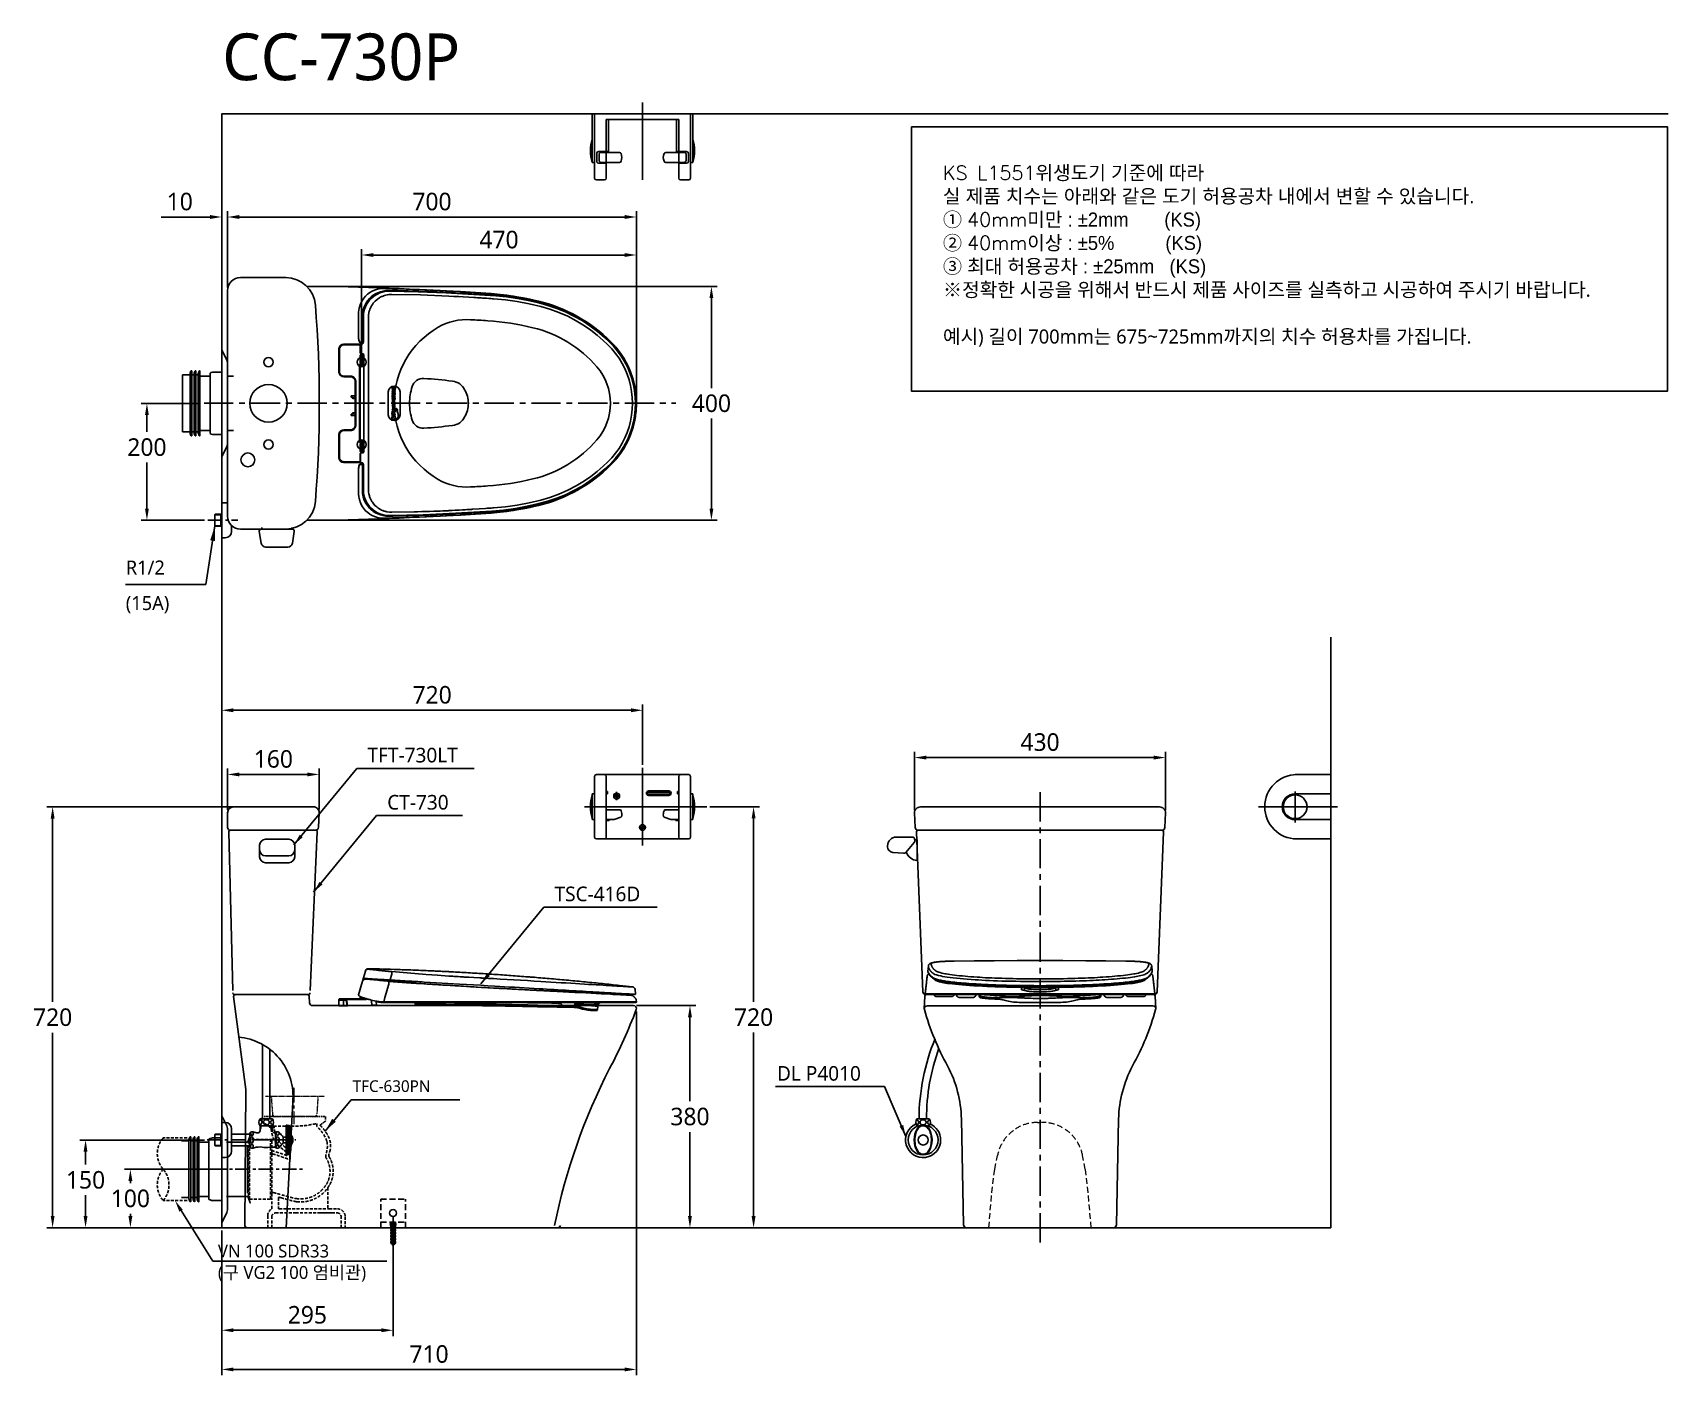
# Model space of a CAD drawing. Extents: x 3056 to 5854, y -58 to 2238.
import ezdxf
from ezdxf.lldxf.tags import DXFTag

# ---------------------------------------------------------------- set-up
doc = ezdxf.new("R2010")
doc.units = 0
doc.header["$LTSCALE"] = 20
doc.header["$MEASUREMENT"] = 0
for name, pattern in [('CENTER', [2, 1.25, -0.25, 0.25, -0.25]), ('HIDDEN', [0.375, 0.25, -0.125]), ('HIDDEN2', [0.1875, 0.125, -0.0625])]:
    doc.linetypes.add(name, pattern=pattern)
doc.layers.get('0').update_dxf_attribs({"linetype": 'CONTINUOUS'})
doc.layers.get('DEFPOINTS').update_dxf_attribs({"linetype": 'CONTINUOUS'})
for name, color, linetype in [('1', 1, 'CONTINUOUS'), ('2', 2, 'CONTINUOUS'), ('3', 3, 'CONTINUOUS'), ('4', 4, 'CONTINUOUS'), ('6', 6, 'CONTINUOUS'), ('CENTER', 2, 'CENTER'), ('FAUCET', 4, 'CONTINUOUS'), ('THIN', 8, 'CONTINUOUS'), ('전열', 7, 'CONTINUOUS')]:
    doc.layers.add(name, color=color, linetype=linetype)
doc.styles.add('GHS', font='romans.shx', dxfattribs={"bigfont": 'whtgtxt.shx'})
doc.styles.add('ROMANS', font='NanumGothic.ttf', dxfattribs={"height": 10.144927})
doc.styles.get("Standard").update_dxf_attribs({"font": 'NanumGothic.ttf'})
tags = doc.linetypes.add('DASHED', pattern=[0.75, 0.5, -0.25]).pattern_tags.tags
tags[6:7] = [DXFTag(74, 4), DXFTag(75, 0), DXFTag(340, '0'), DXFTag(46, 1.0), DXFTag(50, 0.0), DXFTag(44, 0.0), DXFTag(45, 0.0)]
tags[4:5] = [DXFTag(74, 4), DXFTag(75, 0), DXFTag(340, '0'), DXFTag(46, 1.0), DXFTag(50, 0.0), DXFTag(44, 0.0), DXFTag(45, 0.0)]
doc.dimstyles.new('ISO-25', dxfattribs={"dimtxt": 20, "dimasz": 20, "dimexe": 3, "dimexo": 1, "dimgap": 5, "dimtad": 1, "dimtoh": 1, "dimdec": 0, "dimtxsty": 'Standard', "dimcen": 0, "dimclrd": 3, "dimclre": 3, "dimclrt": 2, "dimadec": 0, "dimazin": 0, "dimtfac": 1, "dimtdec": 0, "dimtmove": 0, "dimatfit": 3, "dimfxl": 0, "dimarcsym": 0})
doc.dimstyles.get("Standard").update_dxf_attribs({"dimtxt": 2.7, "dimasz": 2, "dimexe": 2, "dimexo": 1, "dimgap": 1.5, "dimtad": 1, "dimlfac": 10, "dimzin": 0, "dimdsep": 46, "dimtxsty": 'Standard', "dimcen": 0, "dimclrt": 2, "dimadec": 0, "dimazin": 0, "dimtfac": 1, "dimtofl": 0, "dimtmove": 0, "dimatfit": 3, "dimfxl": 0, "dimtolj": 1, "dimtzin": 0, "dimarcsym": 0})

msp = doc.modelspace()

# ---------------------------------------------------------------- texts
at = {"insert": (3380.22357, 2236.68676), "char_height": 80, "width": 851.5184681, "attachment_point": 1, "style": 'GHS'}
msp.add_mtext('{\\fNanumGothic|b0|i0|c0|p50;CC-\\fNanumGothic|b0|i0|c129|p50;730\\fNanumGothic|b0|i0|c0|p50;P}', dxfattribs=at)
at = {"layer": '1', "color": 2, "insert": (4329.37871, 470.45062), "char_height": 25, "attachment_point": 1, "style": 'GHS'}
msp.add_mtext_dynamic_manual_height_columns('{\\fNanumGothic|b0|i0|c129|p50;DL P4010}', width=194.1660197, gutter_width=15, heights=[0], dxfattribs=at)
at = {"layer": '2'}
for s, p in [('R1/2', (3215.22788, 1311.16328)), ('(15A)', (3215.22788, 1250.40806))]:
    msp.add_text(s, height=24, dxfattribs=at).set_placement(p)
at = {"layer": '2', "attachment_point": 4, "style": 'ROMANS'}
for s, insert, char_height in [('{\\Fromans|c129;KS L1551\\fGulim|b0|i0|c129|p50;위생도기 기준에 따라 \\P실 제품 치수는 아래와 같은 도기 허용공차 내에서 변할 수 있습니다. \\Fromans|c129;\\P\\fGulim|b0|i0|c129|p50;① \\Fromans|c129;40mm\\fGulim|b0|i0|c129|p50;미만 : ±2mm       (KS)\\Fromans|c129; \\P\\fGulim|b0|i0|c129|p50;② \\Fromans|c129;40mm\\fGulim|b0|i0|c129|p50;이상 : ±5%          (KS)\\Fromans|c129;\\P\\fGulim|b0|i0|c129|p50;③ 최대 허용공차 : ±25mm   (KS)}\\P※정확한 시공을 위해서 반드시 제품 사이즈를 실측하고 시공하여 주시기 바랍니다.\\P\\P예시) 길이 700mm는 675~725mm까지의 치수 허용차를 가집니다.', (4613.22899, 1855.69093), 24), ('TFT-730LT', (3628.69381, 1002.15797), 25), ('CT-730', (3662.54628, 921.51133), 25), ('TSC-416D', (3948.80543, 764.75667), 25), ('TFC-630PN', (3603.3605, 436.00437), 20), ('VN 100 SDR33\\P(구 VG2 100 염비관)', (3372.85496, 133.39641), 22)]:
    msp.add_mtext(s, dxfattribs=dict(at, insert=insert, char_height=char_height))

# ---------------------------------------------------------------- blocks, each defined once
blk = doc.blocks.new('*D16')
at = {"layer": '1', "color": 3, "lineweight": -2}
for p, q in [((3379.4, 1084), (3379.4, 1089)), ((3399.4, 1079), (4079.4, 1079)), ((4099.4, 985.7), (4099.4, 1089))]:
    blk.add_line(p, q, dxfattribs=at)
at = {"layer": '1', "color": 3}
for points in [[(3399.4, 1082.4), (3399.4, 1075.7), (3379.4, 1079)], [(4079.4, 1082.4), (4079.4, 1075.7), (4099.4, 1079)]]:
    blk.add_solid(points, dxfattribs=at)
at = {"layer": 'DEFPOINTS', "color": 0}
for p in [(3379.4, 1079), (4099.4, 1079), (4099.4, 980.7)]:
    blk.add_point(p, dxfattribs=at)
at = {"layer": '1', "color": 2, "insert": (3739.4, 1105.3), "char_height": 30, "attachment_point": 5}
blk.add_mtext('\\A1;720', dxfattribs=at)
blk = doc.blocks.new('*D17')
at = {"layer": '1', "color": 3, "lineweight": -2}
for p, q in [((4214.3, 914), (4299.3, 914)), ((4289.3, 894), (4289.3, 580.3)), ((4289.3, 214), (4289.3, 527.8)), ((4214.3, 194), (4299.3, 194))]:
    blk.add_line(p, q, dxfattribs=at)
at = {"layer": '1', "color": 3}
for points in [[(4286, 894), (4292.7, 894), (4289.3, 914)], [(4286, 214), (4292.7, 214), (4289.3, 194)]]:
    blk.add_solid(points, dxfattribs=at)
at = {"layer": 'DEFPOINTS', "color": 0}
for p in [(4209.3, 914), (4209.3, 194), (4289.3, 194)]:
    blk.add_point(p, dxfattribs=at)
at = {"layer": '1', "color": 2, "insert": (4289.3, 554), "char_height": 30, "attachment_point": 5}
blk.add_mtext('\\A1;720', dxfattribs=at)
blk = doc.blocks.new('*D28')
at = {"layer": '1', "color": 3, "lineweight": -2}
for p, q in [((4088.9, 574), (4190.5, 574)), ((4180.5, 554), (4180.5, 410.3)), ((4180.5, 214), (4180.5, 357.6)), ((3938, 194), (4190.5, 194))]:
    blk.add_line(p, q, dxfattribs=at)
at = {"layer": '1', "color": 3}
for points in [[(4177.1, 554), (4183.8, 554), (4180.5, 574)], [(4177.1, 214), (4183.8, 214), (4180.5, 194)]]:
    blk.add_solid(points, dxfattribs=at)
at = {"layer": 'DEFPOINTS', "color": 0}
for p in [(4083.9, 574), (4180.5, 574), (3933, 194)]:
    blk.add_point(p, dxfattribs=at)
at = {"layer": '1', "color": 2, "insert": (4180.5, 384), "char_height": 30, "attachment_point": 5}
blk.add_mtext('\\A1;380', dxfattribs=at)
blk = doc.blocks.new('*D29')
at = {"color": 3, "lineweight": -2}
for p, q in [((3618.8, 1679.4), (3618.8, 1867.7)), ((3638.8, 1857.7), (4068.8, 1857.7)), ((4088.8, 1609), (4088.8, 1867.7))]:
    blk.add_line(p, q, dxfattribs=at)
at = {"color": 3}
for points in [[(3638.8, 1861), (3638.8, 1854.4), (3618.8, 1857.7)], [(4068.8, 1861), (4068.8, 1854.4), (4088.8, 1857.7)]]:
    blk.add_solid(points, dxfattribs=at)
at = {"layer": 'DEFPOINTS', "color": 0}
for p in [(4088.8, 1857.7), (3618.8, 1674.4), (4088.8, 1604)]:
    blk.add_point(p, dxfattribs=at)
at = {"color": 2, "insert": (3853.8, 1883.9), "char_height": 30, "attachment_point": 5}
blk.add_mtext('\\A1;470', dxfattribs=at)
blk = doc.blocks.new('*D20')
at = {"layer": '1', "color": 3, "lineweight": -2}
for p, q in [((3404.4, 913.8), (3080.1, 913.8)), ((3090.1, 893.8), (3090.1, 580.2)), ((3090.1, 214), (3090.1, 527.6)), ((3428.8, 194), (3080.1, 194))]:
    blk.add_line(p, q, dxfattribs=at)
at = {"layer": '1', "color": 3}
for points in [[(3086.8, 893.8), (3093.4, 893.8), (3090.1, 913.8)], [(3086.8, 214), (3093.4, 214), (3090.1, 194)]]:
    blk.add_solid(points, dxfattribs=at)
at = {"layer": 'DEFPOINTS', "color": 0}
for p in [(3409.4, 913.8), (3090.1, 194), (3433.8, 194)]:
    blk.add_point(p, dxfattribs=at)
at = {"layer": '1', "color": 2, "insert": (3090.1, 553.9), "char_height": 30, "attachment_point": 5}
blk.add_mtext('\\A1;720', dxfattribs=at)
blk = doc.blocks.new('*D30')
at = {"color": 3, "lineweight": -2}
for p, q in [((3389.4, 1802), (3389.4, 1932.7)), ((4088.8, 1609), (4088.8, 1932.7)), ((3409.4, 1922.7), (4068.8, 1922.7))]:
    blk.add_line(p, q, dxfattribs=at)
at = {"color": 3}
for points in [[(3409.4, 1926.1), (3409.4, 1919.4), (3389.4, 1922.7)], [(4068.8, 1926.1), (4068.8, 1919.4), (4088.8, 1922.7)]]:
    blk.add_solid(points, dxfattribs=at)
at = {"layer": 'DEFPOINTS', "color": 0}
for p in [(4088.8, 1922.7), (3389.4, 1797), (4088.8, 1604)]:
    blk.add_point(p, dxfattribs=at)
at = {"color": 2, "insert": (3739.1, 1949), "char_height": 30, "attachment_point": 5}
blk.add_mtext('\\A1;700', dxfattribs=at)
blk = doc.blocks.new('*D21')
at = {"color": 3, "lineweight": -2}
for p, q in [((4564.8, 908.4), (4564.8, 1008.1)), ((4994, 908.4), (4994, 1008.1)), ((4584.8, 998.1), (4974, 998.1))]:
    blk.add_line(p, q, dxfattribs=at)
at = {"color": 3}
for points in [[(4584.8, 1001.4), (4584.8, 994.8), (4564.8, 998.1)], [(4974, 1001.4), (4974, 994.8), (4994, 998.1)]]:
    blk.add_solid(points, dxfattribs=at)
at = {"layer": 'DEFPOINTS', "color": 0}
for p in [(4994, 998.1), (4564.8, 903.4), (4994, 903.4)]:
    blk.add_point(p, dxfattribs=at)
at = {"color": 2, "insert": (4779.4, 1024.5), "char_height": 30, "attachment_point": 5}
blk.add_mtext('\\A1;430', dxfattribs=at)
blk = doc.blocks.new('*D22')
at = {"layer": '1', "color": 3, "lineweight": -2}
for p, q in [((3389.4, 908.8), (3389.4, 979.3)), ((3526, 969.3), (3409.4, 969.3)), ((3546, 909.1), (3546, 979.3))]:
    blk.add_line(p, q, dxfattribs=at)
at = {"layer": '1', "color": 3}
for points in [[(3409.4, 972.6), (3409.4, 966), (3389.4, 969.3)], [(3526, 972.6), (3526, 966), (3546, 969.3)]]:
    blk.add_solid(points, dxfattribs=at)
at = {"layer": 'DEFPOINTS', "color": 0}
for p in [(3389.4, 969.3), (3389.4, 903.8), (3546, 904.1)]:
    blk.add_point(p, dxfattribs=at)
at = {"layer": '1', "color": 2, "insert": (3467.7, 995.6), "char_height": 30, "attachment_point": 5}
blk.add_mtext('\\A1;160', dxfattribs=at)
blk = doc.blocks.new('*D19')
at = {"layer": '1', "color": 3, "lineweight": -2}
for p, q in [((3338.3, 1604), (3241.4, 1604)), ((3251.4, 1584), (3251.4, 1555.3)), ((3251.4, 1424), (3251.4, 1502.8)), ((3349.7, 1404), (3241.4, 1404))]:
    blk.add_line(p, q, dxfattribs=at)
at = {"layer": '1', "color": 3}
for points in [[(3248.1, 1584), (3254.7, 1584), (3251.4, 1604)], [(3248.1, 1424), (3254.7, 1424), (3251.4, 1404)]]:
    blk.add_solid(points, dxfattribs=at)
at = {"layer": 'DEFPOINTS', "color": 0}
for p in [(3343.3, 1604), (3251.4, 1404), (3354.7, 1404)]:
    blk.add_point(p, dxfattribs=at)
at = {"layer": '1', "color": 2, "insert": (3251.4, 1529), "char_height": 30, "attachment_point": 5}
blk.add_mtext('\\A1;200', dxfattribs=at)
blk = doc.blocks.new('*D18')
at = {"layer": '1', "color": 3, "lineweight": -2}
for p, q in [((3362.9, 294), (3213.1, 294)), ((3223.1, 274), (3223.1, 270.2)), ((3223.1, 214), (3223.1, 217.8)), ((3372.5, 194), (3213.1, 194))]:
    blk.add_line(p, q, dxfattribs=at)
at = {"layer": '1', "color": 3}
for points in [[(3219.8, 274), (3226.5, 274), (3223.1, 294)], [(3219.8, 214), (3226.5, 214), (3223.1, 194)]]:
    blk.add_solid(points, dxfattribs=at)
at = {"layer": 'DEFPOINTS', "color": 0}
for p in [(3223.1, 294), (3367.9, 294), (3377.5, 194)]:
    blk.add_point(p, dxfattribs=at)
at = {"layer": '1', "color": 2, "insert": (3223.1, 244), "char_height": 30, "attachment_point": 5}
blk.add_mtext('\\A1;100', dxfattribs=at)
blk = doc.blocks.new('*D24')
at = {"layer": '1', "color": 3, "lineweight": -2}
for p, q in [((3349.7, 344), (3136.4, 344)), ((3146.4, 324), (3146.4, 302)), ((3146.4, 214), (3146.4, 249.4)), ((3374.4, 194), (3136.4, 194))]:
    blk.add_line(p, q, dxfattribs=at)
at = {"layer": '1', "color": 3}
for points in [[(3143.1, 324), (3149.7, 324), (3146.4, 344)], [(3143.1, 214), (3149.7, 214), (3146.4, 194)]]:
    blk.add_solid(points, dxfattribs=at)
at = {"layer": 'DEFPOINTS', "color": 0}
for p in [(3146.4, 344), (3354.7, 344), (3379.4, 194)]:
    blk.add_point(p, dxfattribs=at)
at = {"layer": '1', "color": 2, "insert": (3146.4, 275.7), "char_height": 30, "attachment_point": 5}
blk.add_mtext('\\A1;150', dxfattribs=at)
blk = doc.blocks.new('*D25')
at = {"layer": '1', "color": 3, "lineweight": -2}
for p, q in [((4088.8, 564), (4088.8, -58.4)), ((3379.4, 189), (3379.4, -58.4)), ((4068.8, -48.4), (3399.4, -48.4))]:
    blk.add_line(p, q, dxfattribs=at)
at = {"layer": '1', "color": 3}
for points in [[(3399.4, -45.1), (3399.4, -51.7), (3379.4, -48.4)], [(4068.8, -45.1), (4068.8, -51.7), (4088.8, -48.4)]]:
    blk.add_solid(points, dxfattribs=at)
at = {"layer": 'DEFPOINTS', "color": 0}
for p in [(4088.8, 569), (3379.4, 194), (3379.4, -48.4)]:
    blk.add_point(p, dxfattribs=at)
at = {"layer": '1', "color": 2, "insert": (3734.1, -22.2), "char_height": 30, "attachment_point": 5}
blk.add_mtext('\\A1;710', dxfattribs=at)
blk = doc.blocks.new('*D26')
at = {"layer": '1', "color": 3, "lineweight": -2}
for p, q in [((3379.4, 1804.4), (3379.4, 1932.7)), ((3389.4, 1802), (3389.4, 1932.7)), ((3359.4, 1922.7), (3275.8, 1922.7)), ((3409.4, 1922.7), (3429.4, 1922.7))]:
    blk.add_line(p, q, dxfattribs=at)
at = {"layer": '1', "color": 3}
for points in [[(3359.4, 1926.1), (3359.4, 1919.4), (3379.4, 1922.7)], [(3409.4, 1926.1), (3409.4, 1919.4), (3389.4, 1922.7)]]:
    blk.add_solid(points, dxfattribs=at)
at = {"layer": 'DEFPOINTS', "color": 0}
for p in [(3379.4, 1922.7), (3379.4, 1799.4), (3389.4, 1797)]:
    blk.add_point(p, dxfattribs=at)
at = {"layer": '1', "color": 2, "insert": (3307.6, 1949), "char_height": 30, "attachment_point": 5}
blk.add_mtext('\\A1;10', dxfattribs=at)
blk = doc.blocks.new('*D23')
at = {"layer": '1', "color": 3, "lineweight": -2}
for p, q in [((3672.5, 214), (3672.5, 8.6)), ((3379.4, 189), (3379.4, 8.6)), ((3399.4, 18.6), (3652.5, 18.6))]:
    blk.add_line(p, q, dxfattribs=at)
at = {"layer": '1', "color": 3}
for points in [[(3399.4, 21.9), (3399.4, 15.3), (3379.4, 18.6)], [(3652.5, 21.9), (3652.5, 15.3), (3672.5, 18.6)]]:
    blk.add_solid(points, dxfattribs=at)
at = {"layer": 'DEFPOINTS', "color": 0}
for p in [(3672.5, 219), (3379.4, 194), (3672.5, 18.6)]:
    blk.add_point(p, dxfattribs=at)
at = {"layer": '1', "color": 2, "insert": (3525.9, 44.9), "char_height": 30, "attachment_point": 5}
blk.add_mtext('\\A1;295', dxfattribs=at)
blk = doc.blocks.new('2E12E')
at = {"color": 2}
for p, q in [((6853, 1272.3), (6853, 1272.3)), ((7037.4, 1263), (7037.4, 1263)), ((7126.6, 1247), (7126.6, 1247)), ((6806.3, 1220.6), (6806.3, 1188.5)), ((6786.4, 1177), (6780.8, 1177)), ((6780.8, 1176.8), (6809.2, 1176.8)), ((6780.8, 1176.8), (6783.9, 1176.8)), ((6780.8, 1176.8), (6780.8, 1176.8)), ((6809.2, 1175.8), (6780.8, 1175.8)), ((6786.3, 1176.9), (6785.8, 1176.9)), ((6786.3, 1176.9), (6786.4, 1177)), ((6787.2, 1177), (6786.4, 1176.9)), ((6787.2, 1177), (6809.3, 1177)), ((6809.2, 1176.5), (6809.2, 1162.4)), ((6809.7, 1177.8), (6812.8, 1177.9)), ((6809.7, 1177.8), (6809.7, 1161.1)), ((6810.9, 1178.6), (6811.3, 1178.6)), ((6811, 1178.6), (6811.4, 1178.6)), ((7240.8, 1177.9), (7240.8, 1177.9)), ((6772.8, 1129.5), (6772.8, 1168.8)), ((6772.8, 1168.8), (6772.8, 1168.8)), ((6773.8, 1168.8), (6773.8, 1129.5)), ((6809.3, 1158.1), (6809.3, 1145)), ((6809.7, 1161.1), (6814, 1160.9)), ((6809.9, 1158), (6809.9, 1145)), ((6809.9, 1158), (6812.9, 1157.8)), ((6814.8, 1159.8), (6811.8, 1160)), ((6812.9, 1144.8), (6812.9, 1157.8)), ((6815.4, 996.1), (6815.4, 1155.9)), ((6772.8, 1129.5), (6772.8, 1129.5)), ((6780.8, 1122.5), (6792.5, 1122.5)), ((6792.5, 1121.5), (6780.8, 1121.5)), ((6792.5, 1121.5), (6780.8, 1121.5)), ((6780.8, 1121.5), (6780.8, 1121.5)), ((6792.5, 1121.5), (6792.5, 1122.5)), ((6792.5, 1121.5), (6792.5, 1121.5)), ((6808.1, 1010.2), (6808.1, 1141.7)), ((6809.1, 1141.7), (6809.1, 1010.2)), ((6809.3, 1010.5), (6809.3, 1141.5)), ((6812.9, 1144.8), (6809.9, 1145)), ((6815.4, 1142.7), (6810.1, 1142.7)), ((6810.3, 1142.5), (6810.1, 1142.7)), ((6811.2, 1143.5), (6814.2, 1143.3)), ((6800.5, 1092.1), (6800.5, 1113.7)), ((6800.5, 1113.7), (6800.5, 1113.7)), ((6800.5, 1092.1), (6800.5, 1113.5)), ((6800.5, 1113.5), (6800.5, 1113.5)), ((6800.5, 1087), (6800.5, 1092.1)), ((6800.5, 1091.6), (6800.5, 1091.4)), ((6800.5, 1086.7), (6800.5, 1091.4)), ((6801.5, 1113.5), (6801.5, 1038.5)), ((6793.8, 1088.4), (6793.8, 1088.3)), ((6793.8, 1087.3), (6793.8, 1088.3)), ((6794, 1088.3), (6794, 1087.3)), ((6794.1, 1087.1), (6794, 1087)), ((6794.3, 1088.9), (6798.5, 1088.9)), ((6794.3, 1088.9), (6794.3, 1088.8)), ((6794.3, 1088.8), (6799.1, 1088.8)), ((6799.1, 1088.6), (6794.3, 1088.6)), ((6799.3, 1088.9), (6799.1, 1088.8)), ((6799.1, 1088.6), (6799.1, 1088.8)), ((6799.4, 1087.1), (6799.4, 1088.3)), ((6799.6, 1088.3), (6799.8, 1088.4)), ((6799.6, 1088.3), (6799.6, 1087.1)), ((6799.8, 1087.3), (6799.8, 1088.4)), ((6800, 1083.9), (6800, 1083.8)), ((6800.5, 1086), (6800.5, 1086.3)), ((6800.5, 1085.8), (6800.5, 1081)), ((6800.5, 1083.2), (6800.5, 1083.9)), ((6800.5, 1083.2), (6800.5, 1083)), ((6800.5, 1069.5), (6800.5, 1082.5)), ((6800.5, 1081), (6800.5, 1076)), ((6800.5, 1071), (6800.5, 1066.2)), ((6800.5, 1069), (6800.5, 1068.8)), ((6800.5, 1060.5), (6800.5, 1068.8)), ((6800.5, 1065.6), (6800.5, 1066)), ((6800.5, 1065), (6800.5, 1059.9)), ((6793.8, 1055.7), (6793.8, 1056.6)), ((6793.8, 1055.7), (6793.8, 1055.6)), ((6794, 1057), (6794.1, 1056.9)), ((6794, 1056.6), (6794, 1055.7)), ((6794.3, 1055.4), (6799.1, 1055.4)), ((6799.1, 1055.2), (6794.3, 1055.2)), ((6794.3, 1055.2), (6794.3, 1055.1)), ((6794.3, 1055.1), (6798.5, 1055.1)), ((6799.1, 1055.2), (6799.1, 1055.4)), ((6799.1, 1055.2), (6799.3, 1055.1)), ((6799.4, 1055.7), (6799.4, 1056.9)), ((6799.6, 1056.9), (6799.6, 1055.7)), ((6799.8, 1055.6), (6799.6, 1055.7)), ((6799.8, 1055.6), (6799.8, 1056.7)), ((6800, 1060.1), (6800, 1060.1)), ((6800.5, 1060.5), (6800.5, 1060.4)), ((6800.5, 1059.9), (6800.5, 1038.5)), ((6800.5, 1038.3), (6800.5, 1057.4)), ((6800.5, 1038.5), (6800.5, 1038.5)), ((6800.5, 1038.3), (6800.5, 1038.3)), ((6772.8, 983.2), (6772.8, 1022.5)), ((6772.8, 1022.5), (6772.8, 1022.5)), ((6772.8, 1022.5), (6772.8, 1022.5)), ((6773.8, 1022.5), (6773.8, 983.2)), ((6780.8, 1030.5), (6792.5, 1030.5)), ((6792.5, 1030.5), (6780.8, 1030.5)), ((6780.8, 1030.5), (6780.8, 1030.5)), ((6792.5, 1029.5), (6780.8, 1029.5)), ((6792.5, 1029.5), (6792.5, 1030.5)), ((6792.5, 1030.5), (6792.5, 1030.5)), ((6810.1, 1009.2), (6810.3, 1009.5)), ((6810.1, 1009.2), (6815.4, 1009.2)), ((6814.2, 1008.7), (6811.2, 1008.5)), ((6772.8, 983.2), (6772.8, 983.2)), ((6772.8, 983.2), (6772.8, 983.2)), ((6809.2, 989.6), (6809.2, 975.5)), ((6809.3, 1007), (6809.3, 993.8)), ((6809.7, 990.9), (6814, 991.1)), ((6809.7, 990.9), (6809.7, 974.2)), ((6809.9, 1007), (6812.9, 1007.2)), ((6809.9, 1007), (6809.9, 994)), ((6812.9, 994.2), (6809.9, 994)), ((6811.8, 992), (6814.8, 992.2)), ((6812.9, 994.2), (6812.9, 1007.2)), ((6780.8, 976.2), (6809.2, 976.2)), ((6809.2, 975.2), (6780.8, 975.2)), ((6780.8, 975.2), (6780.8, 975.1)), ((6780.8, 975.1), (6783.9, 975.1)), ((6786.4, 975), (6780.8, 975)), ((6785.8, 975.1), (6786.3, 975)), ((6786.4, 975), (6786.3, 975)), ((6787.2, 975), (6786.4, 975.1)), ((6809.3, 975), (6787.2, 975)), ((6806.3, 963.4), (6806.3, 931.4)), ((6809.7, 974.2), (6812.8, 974)), ((6811.3, 973.4), (6810.9, 973.4)), ((6811.4, 973.4), (6811, 973.4)), ((7240.8, 974), (7240.8, 974)), ((7126.6, 905), (7126.6, 905)), ((6853, 879.7), (6853, 879.7))]:
    blk.add_line(p, q, dxfattribs=at)
for points in [[(6825.3, 1265.4), (6823.4, 1264.1), (6821.6, 1262.6), (6819.7, 1260.9), (6818, 1259.2), (6815.3, 1255.9), (6812.8, 1252.3), (6812.2, 1251.3), (6811.7, 1250.3), (6811.1, 1249.3), (6810.6, 1248.3), (6810.1, 1247.2), (6809.7, 1246.1), (6809.2, 1245), (6808.8, 1243.9), (6808.6, 1243.1), (6808.2, 1242), (6807.8, 1240.5), (6807.3, 1238.6), (6806.8, 1235.5), (6806.4, 1231.7), (6806.3, 1227.2)], [(6812.8, 1224.6), (6813, 1228.9), (6813.7, 1233.4), (6814.4, 1236.5), (6815.3, 1239.5), (6816.3, 1242), (6817.9, 1245.4), (6819.9, 1248.9), (6822.2, 1252.1), (6824.8, 1255.1), (6827.9, 1258), (6831.3, 1260.8), (6835.1, 1263.2), (6839.2, 1265.2), (6843.6, 1266.9), (6848.2, 1268.1), (6853.1, 1268.8), (6858.1, 1269)], [(6814.6, 1223.9), (6814.9, 1228.4), (6815.5, 1232.8), (6816.6, 1237), (6818.1, 1241.1), (6820, 1245), (6822.3, 1248.7), (6825, 1252.2), (6828, 1255.4), (6832.3, 1259.2), (6837.3, 1262.3)], [(6823, 1222.7), (6823.2, 1226.7), (6823.8, 1230.6), (6824.1, 1231.7), (6824.3, 1232.8), (6824.6, 1233.9), (6825, 1234.9), (6825.3, 1236), (6825.7, 1237.1), (6826.2, 1238.1), (6826.6, 1239), (6827.3, 1240.5), (6828.4, 1242.5), (6829.9, 1245), (6831.5, 1247.2), (6832.9, 1248.9), (6834.1, 1250.2), (6834.9, 1251), (6837.9, 1253.7), (6841.1, 1256), (6842.2, 1256.6), (6843.3, 1257.3), (6844.5, 1257.9), (6845.7, 1258.5), (6846.8, 1259), (6848.1, 1259.5), (6849, 1259.9), (6850.6, 1260.4), (6852.8, 1261.1), (6855.6, 1261.7), (6858.3, 1262.1), (6860.5, 1262.3), (6862.2, 1262.4), (6863.4, 1262.4)], [(6837.3, 1262.4), (6834.6, 1260.8), (6832.5, 1259.3), (6830.6, 1257.8), (6828.4, 1255.9), (6825.9, 1253.4), (6825, 1252.4)], [(6849.3, 1272.4), (6844.1, 1272.2), (6838.8, 1271.2), (6833.3, 1269.6), (6829.3, 1267.7), (6825.4, 1265.4), (6825.3, 1265.4)], [(6837.3, 1262.3), (6842.8, 1264.9), (6848.2, 1266.7), (6854.2, 1267.8), (6860.4, 1268.1)], [(6849.3, 1272.4), (6853, 1272.3)], [(6853, 1272.3), (6849.3, 1272.4)], [(6849.3, 1272.4), (6849.3, 1272.4), (6849.3, 1272.4)], [(7037.3, 1261), (7025.7, 1261.8), (7013.3, 1262.7), (7000, 1263.5), (6985.8, 1264.3), (6979.2, 1264.7), (6972.4, 1265.1), (6965.4, 1265.4), (6958.2, 1265.8), (6950.9, 1266.1), (6945.5, 1266.3), (6940.5, 1266.6), (6934, 1266.8), (6926.6, 1267.1), (6918.4, 1267.4), (6909.4, 1267.7), (6899.9, 1268), (6891, 1268.3), (6881.4, 1268.5), (6872.7, 1268.7), (6864.9, 1268.9), (6858.1, 1269)], [(6860.4, 1268.1), (6908.1, 1266.9), (6955.8, 1265), (7003.5, 1262.3), (7022.2, 1261.1), (7040.9, 1259.8), (7059.6, 1257.9), (7078.1, 1255.2), (7096.6, 1251.8), (7114.9, 1247.6), (7130.3, 1243.4), (7145.5, 1238.3), (7160.4, 1232.3), (7174.8, 1225.3), (7188.8, 1217.5), (7202.2, 1208.7), (7215, 1199.1), (7227.2, 1188.7), (7235, 1181.4), (7242.4, 1173.7), (7249.3, 1165.5), (7255.6, 1156.8), (7261.2, 1147.7), (7266.2, 1138.2), (7270.4, 1128.4), (7273.9, 1118.2), (7276.6, 1107.9), (7278.6, 1097.3), (7279.7, 1086.7), (7280.1, 1076)], [(6863.4, 1262.4), (6912, 1261.4), (6960.6, 1259.5), (6969.2, 1259), (6977, 1258.6), (6985.4, 1258.2), (6994.9, 1257.6), (7003.4, 1257.1), (7006.5, 1256.9), (7009.7, 1256.7), (7012.8, 1256.5), (7015.8, 1256.3), (7018.3, 1256.1), (7021.5, 1255.9), (7024.9, 1255.7), (7028.9, 1255.4), (7032.4, 1255.1), (7035.1, 1254.9), (7037, 1254.8)], [(7126.2, 1245.5), (7116, 1248.2), (7105.3, 1250.8), (7094, 1253.2), (7082.1, 1255.5), (7071, 1257.3), (7059.8, 1258.8), (7048.5, 1260), (7037.3, 1261)], [(7037, 1254.8), (7057.4, 1252.8), (7077.7, 1249.9), (7097.9, 1246.1), (7117.9, 1241.4), (7133.6, 1236.8), (7149.1, 1231.3), (7164.1, 1224.8), (7178.6, 1217.3), (7192.7, 1208.8), (7203.9, 1201.1), (7214.7, 1192.7), (7225, 1183.7), (7232.4, 1176.7), (7239.4, 1169.2), (7245.9, 1161.4), (7251.9, 1153.1), (7257.2, 1144.4), (7261.8, 1135.3), (7265.8, 1125.9), (7269.1, 1116.2), (7271.7, 1106.4), (7273.5, 1096.3), (7274.6, 1086.2), (7275, 1076)], [(7218.4, 1197.4), (7210.1, 1204), (7199.2, 1211.7), (7187.8, 1219), (7178.2, 1224.5), (7168.2, 1229.6), (7157.9, 1234.3), (7148.2, 1238.3), (7137.6, 1242), (7126.2, 1245.5)], [(6806.3, 1220.6), (6806.3, 1227.2)], [(6806.3, 1220.6), (6806.3, 1188.6)], [(6806.3, 1220.6), (6806.3, 1220.6), (6806.3, 1220.6)], [(6812.8, 1224.6), (6813, 1180.8)], [(6814.6, 1224.4), (6814.6, 1224)], [(6814.6, 1224), (6814.6, 1219.4), (6814.6, 1213.8), (6814.6, 1207.3), (6814.6, 1200), (6814.6, 1191.8), (6814.6, 1183)], [(6814.6, 1182.9), (6814.7, 1189.6), (6814.6, 1195.5), (6814.6, 1203.7), (6814.6, 1210.5), (6814.6, 1217.1), (6814.6, 1223.9)], [(6814.6, 1223.9), (6814.6, 1223.9), (6814.6, 1223.9)], [(6823, 1222.7), (6823, 1188.6), (6823.1, 1154.4)], [(6772.8, 1168.8), (6772.8, 1168.8), (6772.8, 1168.8), (6772.8, 1168.8), (6773, 1170.6), (6773.4, 1171.9), (6773.9, 1172.9), (6774.5, 1173.7), (6775.1, 1174.5), (6775.7, 1175), (6776.4, 1175.5), (6777.8, 1176.2), (6780.8, 1176.8)], [(6780.8, 1176.8), (6780.8, 1176.7), (6780.8, 1176.5), (6780.8, 1176.2), (6780.8, 1175.8)], [(6809, 1180.6), (6808.6, 1180.7), (6808.1, 1181.2), (6807.7, 1181.8), (6807.3, 1182.7), (6806.9, 1183.8), (6806.6, 1185.2), (6806.4, 1186.8), (6806.3, 1188.6)], [(6806.3, 1188.6), (6806.4, 1186.4), (6806.7, 1184.3), (6807.2, 1182.6), (6807.8, 1181.2), (6808.4, 1180.1), (6809.1, 1179.3), (6810, 1178.7), (6810.9, 1178.6)], [(6806.3, 1188.6), (6806.3, 1188.6), (6806.3, 1188.6)], [(6806.3, 1188.6), (6806.3, 1188.6)], [(6813, 1180.8), (6809, 1180.6)], [(6811, 1178.6), (6810.2, 1178.7), (6809.6, 1179.1), (6809.2, 1179.8), (6809, 1180.6)], [(6811, 1178.6), (6813.9, 1178.7)], [(6811.3, 1178.6), (6811.5, 1178.6)], [(6814.6, 1183), (6814.6, 1181.7), (6814.4, 1180.6), (6814.2, 1179.6), (6814, 1178.9), (6813.5, 1178.2), (6812.8, 1177.9)], [(6812.8, 1177.9), (6813.2, 1177.8), (6813.5, 1177.9), (6813.8, 1178.3), (6814.1, 1178.9), (6814.3, 1179.8), (6814.5, 1180.7), (6814.6, 1181.8), (6814.6, 1182.9)], [(6813, 1180.8), (6813.8, 1180.8), (6814.4, 1180.8)], [(6814.6, 1182.9), (6814.6, 1182.9), (6814.6, 1182.9)], [(7240.2, 1177.3), (7230.8, 1186.5), (7220.7, 1195.5), (7218.4, 1197.4)], [(7277.4, 1107.7), (7274.9, 1117.4), (7271.8, 1126.9), (7268, 1136), (7263.6, 1145.1), (7258.6, 1153.7), (7253, 1162), (7246.9, 1169.7), (7240.2, 1177.3)], [(6772.8, 1168.8), (6772.8, 1168.8)], [(6773.8, 1168.8), (6773.4, 1168.8), (6773.1, 1168.8), (6772.9, 1168.8), (6772.8, 1168.8)], [(6812.7, 1160.1), (6812.3, 1160.1), (6811.6, 1160.1), (6811.2, 1160.1), (6810.9, 1160), (6810.7, 1159.9), (6810.3, 1159.8), (6809.9, 1159.4), (6809.5, 1158.9), (6809.3, 1158.3), (6809.3, 1158)], [(6811.8, 1160), (6811.4, 1160), (6811.4, 1160.1), (6811.9, 1160.1), (6812.8, 1160.1)], [(6815.3, 1157.8), (6814.5, 1157.8), (6813.5, 1157.8), (6812.9, 1157.8)], [(6823.1, 1076), (6823.1, 1115.2), (6823.1, 1154.4)], [(6780.8, 1121.5), (6777.8, 1122.1), (6776.4, 1122.8), (6775.7, 1123.3), (6775.1, 1123.8), (6774.6, 1124.4), (6774.2, 1125), (6773.8, 1125.7), (6773.4, 1126.4), (6773, 1127.7), (6772.8, 1129.5)], [(6772.8, 1129.5), (6772.9, 1129.5), (6773.1, 1129.5), (6773.4, 1129.5), (6773.8, 1129.5)], [(6780.8, 1122.5), (6780.8, 1122.1), (6780.8, 1121.8), (6780.8, 1121.6), (6780.8, 1121.5)], [(6792.5, 1121.5), (6795.5, 1120.9), (6798.1, 1119.2), (6799.9, 1116.6), (6800.5, 1113.5)], [(6810.1, 1143.7), (6809.3, 1143.6), (6808.7, 1143.2), (6808.2, 1142.5), (6808.1, 1141.7)], [(6809.1, 1141.7), (6809, 1141.7), (6808.8, 1141.7), (6808.5, 1141.7), (6808.1, 1141.7)], [(6809.1, 1141.7), (6809.2, 1142.1), (6809.4, 1142.4), (6809.7, 1142.7), (6810.1, 1142.7)], [(6809.1, 1141.7), (6809.3, 1141.5)], [(6809.3, 1145.1), (6809.3, 1144.9), (6809.5, 1144.4), (6809.7, 1144), (6810, 1143.8), (6810.2, 1143.7), (6810.4, 1143.6), (6810.5, 1143.6), (6810.7, 1143.5), (6810.9, 1143.5), (6811.2, 1143.5)], [(6809.3, 1145.1), (6809.9, 1145)], [(6809.3, 1141.5), (6809.4, 1141.9), (6809.6, 1142.2), (6809.9, 1142.4), (6810.3, 1142.5)], [(6815.4, 1141.3), (6814.4, 1141.3), (6813.4, 1141.3), (6812, 1141.4), (6810.8, 1141.4), (6809.8, 1141.4), (6809.3, 1141.5)], [(6809.9, 1145), (6810, 1144.4), (6810.3, 1143.9), (6810.7, 1143.6), (6811.3, 1143.5)], [(6810.1, 1143.7), (6810.1, 1143.4), (6810.1, 1143), (6810.1, 1142.8), (6810.1, 1142.7)], [(6812.9, 1144.8), (6813.4, 1144.8), (6814.3, 1144.8), (6815.3, 1144.8), (6815.4, 1144.8)], [(6814.3, 1143.3), (6813.8, 1143.4), (6813.3, 1143.7), (6813, 1144.2), (6812.9, 1144.8)], [(6814.3, 1143.3), (6814.7, 1143.3), (6815.3, 1143.3), (6815.4, 1143.3)], [(6800.5, 1086), (6800.5, 1113.5)], [(6801.5, 1113.5), (6801.1, 1113.5), (6800.8, 1113.5), (6800.6, 1113.5), (6800.5, 1113.5)], [(7278.4, 1103.4), (7277.9, 1105.5), (7277.4, 1107.7)], [(7281.3, 1076), (7281.1, 1083.1), (7280.6, 1089.4), (7280, 1094.8), (7279.2, 1099.4), (7278.4, 1103.4)], [(6793.8, 1088.3), (6793.8, 1088.4), (6793.9, 1088.5), (6793.9, 1088.6), (6794, 1088.7), (6794.2, 1088.8), (6794.3, 1088.8)], [(6794, 1088.3), (6794, 1088.3), (6793.9, 1088.3), (6793.8, 1088.3), (6793.8, 1088.3)], [(6794, 1087), (6793.9, 1087.1), (6793.9, 1087.1), (6793.8, 1087.2), (6793.8, 1087.3)], [(6793.8, 1087.3), (6793.8, 1087.3), (6793.9, 1087.3), (6794, 1087.3), (6794, 1087.3)], [(6793.8, 1087.3), (6793.8, 1087)], [(6794, 1087), (6794, 1086.6)], [(6794.3, 1088.8), (6794.3, 1088.8), (6794.3, 1088.7), (6794.3, 1088.7), (6794.3, 1088.6)], [(6798.5, 1084.1), (6798.6, 1084.1), (6799.1, 1084), (6799.5, 1083.9), (6799.8, 1083.8), (6800, 1083.8), (6800, 1083.8)], [(6799.1, 1088.8), (6799.2, 1088.8), (6799.3, 1088.8), (6799.3, 1088.7), (6799.4, 1088.6), (6799.5, 1088.5), (6799.6, 1088.3)], [(6799.3, 1088.9), (6799.5, 1088.9), (6799.7, 1088.8), (6799.8, 1088.6), (6799.8, 1088.5), (6799.8, 1088.4), (6799.8, 1088.4)], [(6799.6, 1088.3), (6799.5, 1088.3), (6799.5, 1088.3), (6799.4, 1088.3), (6799.4, 1088.3)], [(6799.4, 1087.1), (6799.4, 1087.1), (6799.5, 1087.1), (6799.5, 1087.1), (6799.6, 1087.1)], [(6799.8, 1087.3), (6799.6, 1087.1)], [(6800, 1086.6), (6799.8, 1086.7), (6799.7, 1086.8), (6799.6, 1086.9), (6799.6, 1087.1)], [(6799.8, 1087.3), (6799.8, 1087.2), (6799.8, 1087.1), (6799.9, 1087), (6800, 1086.9), (6800, 1086.9)], [(6800, 1086.6), (6800, 1086.6), (6800, 1086.6), (6799.9, 1086.5), (6799.9, 1086.4)], [(6800, 1086.6), (6800, 1086.6), (6800, 1086.7), (6800, 1086.7), (6800.1, 1086.7), (6800.1, 1086.7), (6800.1, 1086.7), (6800.1, 1086.8)], [(6800, 1086.8), (6800, 1086.8), (6800.1, 1086.8), (6800.1, 1086.8), (6800.1, 1086.8)], [(6800, 1083.9), (6800, 1083.9), (6800.2, 1083.9), (6800.5, 1083.9)], [(6800.5, 1086.7), (6800.2, 1086.7), (6800.1, 1086.8)], [(6800.5, 1083.3), (6800.5, 1083.3), (6800.5, 1083.2), (6800.5, 1083.2)], [(6800.5, 1076), (6800.5, 1074), (6800.5, 1071)], [(6800.5, 1068.7), (6800.5, 1068.7), (6800.5, 1068.8), (6800.5, 1068.8)], [(6800.5, 1066), (6800.5, 1038.5)], [(6823.1, 997.6), (6823.1, 1036.8), (6823.1, 1076)], [(7280.1, 1076), (7279.7, 1065.3), (7278.6, 1054.6), (7276.6, 1044.1), (7273.9, 1033.7), (7270.4, 1023.6), (7266.2, 1013.8), (7260.1, 1002.4), (7253.2, 991.6), (7245.3, 981.5), (7236.5, 972.1), (7227.2, 963.2), (7215, 952.9), (7202.2, 943.3), (7188.8, 934.5), (7174.8, 926.7), (7160.4, 919.7), (7145.5, 913.7), (7130.3, 908.6), (7114.9, 904.4), (7094.9, 899.9), (7074.8, 896.2), (7054.5, 893.5), (7034.1, 891.7), (7013.7, 890.3), (6993.3, 889), (6972.8, 887.9), (6916.7, 885.4), (6860.4, 883.9)], [(7275, 1076), (7274.6, 1065.8), (7273.5, 1055.7), (7271.7, 1045.6), (7269.1, 1035.7), (7265.8, 1026.1), (7261.8, 1016.7), (7257.2, 1007.6), (7251.9, 998.9), (7245.9, 990.6), (7239.4, 982.7), (7232.4, 975.3), (7225, 968.3), (7214.7, 959.3), (7203.9, 950.9), (7192.7, 943.2), (7178.6, 934.7), (7164.1, 927.2), (7149.1, 920.6), (7133.6, 915.1), (7117.9, 910.6), (7097.9, 905.9), (7077.7, 902), (7057.4, 899.2), (7037, 897.2)], [(7281.3, 1076), (7281.1, 1068.9), (7280.6, 1062.6), (7280, 1057.2), (7279.2, 1052.6), (7278.4, 1048.6)], [(6800.5, 1038.5), (6800.3, 1036.8), (6799.8, 1035.3), (6798.1, 1032.8), (6795.6, 1031.1), (6794.1, 1030.6), (6792.5, 1030.5)], [(6794, 1057), (6793.9, 1056.9), (6793.9, 1056.8), (6793.8, 1056.7), (6793.8, 1056.6)], [(6793.8, 1057), (6793.8, 1056.6)], [(6794, 1056.6), (6794, 1056.6), (6793.9, 1056.6), (6793.8, 1056.6), (6793.8, 1056.6)], [(6793.8, 1055.7), (6793.8, 1055.6), (6793.9, 1055.5), (6793.9, 1055.4), (6794, 1055.3), (6794.2, 1055.2), (6794.3, 1055.2)], [(6793.8, 1055.7), (6793.8, 1055.7), (6793.9, 1055.7), (6794, 1055.7), (6794, 1055.7)], [(6794, 1057), (6794, 1057.4)], [(6794.3, 1055.4), (6794.3, 1055.3), (6794.3, 1055.2), (6794.3, 1055.2), (6794.3, 1055.2)], [(6798.5, 1059.9), (6798.6, 1059.9), (6799.1, 1060), (6799.5, 1060.1), (6799.8, 1060.1), (6800, 1060.1), (6800, 1060.1)], [(6799.1, 1055.2), (6799.2, 1055.2), (6799.3, 1055.2), (6799.3, 1055.3), (6799.4, 1055.3), (6799.5, 1055.5), (6799.6, 1055.7)], [(6799.3, 1055.1), (6799.5, 1055.1), (6799.7, 1055.2), (6799.8, 1055.3), (6799.8, 1055.5), (6799.8, 1055.5), (6799.8, 1055.6)], [(6799.4, 1056.9), (6799.4, 1057.1), (6799.5, 1057.3), (6799.7, 1057.5), (6799.9, 1057.6)], [(6799.6, 1056.9), (6799.5, 1056.9), (6799.5, 1056.9), (6799.4, 1056.9), (6799.4, 1056.9)], [(6799.4, 1055.7), (6799.4, 1055.7), (6799.5, 1055.7), (6799.5, 1055.7), (6799.6, 1055.7)], [(6800, 1035.6), (6799.6, 1034.7), (6799.5, 1034.4)], [(6799.6, 1056.9), (6799.6, 1057), (6799.7, 1057.2), (6799.8, 1057.3), (6800, 1057.4)], [(6799.6, 1056.9), (6799.8, 1056.7)], [(6799.8, 1056.7), (6799.8, 1056.8), (6799.8, 1056.9), (6799.9, 1057), (6800, 1057.1), (6800, 1057.1)], [(6799.9, 1057.6), (6799.9, 1057.5), (6800, 1057.4), (6800, 1057.4), (6800, 1057.4)], [(6800, 1060.1), (6800, 1060.1), (6800.2, 1060.1), (6800.5, 1060.1)], [(6800.1, 1057.2), (6800.1, 1057.3), (6800.1, 1057.3), (6800, 1057.3), (6800, 1057.4), (6800, 1057.4), (6800, 1057.4)], [(6800, 1057.2), (6800, 1057.2), (6800.1, 1057.2), (6800.1, 1057.2), (6800.1, 1057.2)], [(6800.5, 1038.3), (6800.2, 1036.4), (6800, 1035.6)], [(6800.5, 1057.3), (6800.2, 1057.2), (6800.1, 1057.2)], [(6800.5, 1038.5), (6800.6, 1038.5), (6800.8, 1038.5), (6801.1, 1038.5), (6801.5, 1038.5)], [(7277.4, 1044.2), (7274.9, 1034.6), (7271.8, 1025.1), (7268, 1015.9), (7263.5, 1006.9), (7258.5, 998.2), (7252.9, 990), (7246.9, 982.3), (7240.2, 974.7)], [(7277.4, 1044.2), (7277.9, 1046.4), (7278.4, 1048.6)], [(6780.8, 1030.5), (6777.8, 1029.9), (6776.4, 1029.2), (6775.1, 1028.1), (6773.6, 1026), (6773, 1024.4), (6772.8, 1022.5)], [(6772.8, 1022.5), (6772.8, 1022.3)], [(6773.8, 1022.5), (6773.4, 1022.5), (6773.1, 1022.5), (6772.9, 1022.5), (6772.8, 1022.5)], [(6780.8, 1030.5), (6780.8, 1030.4), (6780.8, 1030.2), (6780.8, 1029.9), (6780.8, 1029.5)], [(6808.1, 1010.2), (6808.5, 1010.2), (6808.8, 1010.2), (6809, 1010.2), (6809.1, 1010.2)], [(6810.1, 1008.2), (6809.3, 1008.4), (6808.7, 1008.8), (6808.2, 1009.5), (6808.1, 1010.2)], [(6809.3, 1010.5), (6809.1, 1010.2)], [(6810.1, 1009.2), (6809.7, 1009.3), (6809.4, 1009.5), (6809.2, 1009.9), (6809.1, 1010.2)], [(6815.4, 1010.7), (6814.4, 1010.7), (6812.5, 1010.6), (6810.9, 1010.6), (6809.8, 1010.5), (6809.3, 1010.5)], [(6810.3, 1009.5), (6809.9, 1009.6), (6809.6, 1009.8), (6809.4, 1010.1), (6809.3, 1010.5)], [(6811.2, 1008.5), (6810.9, 1008.5), (6810.7, 1008.4), (6810.5, 1008.4), (6810.3, 1008.3), (6810, 1008.2), (6809.7, 1007.9), (6809.4, 1007.5), (6809.3, 1006.9), (6809.3, 1006.9)], [(6811.3, 1008.5), (6810.7, 1008.4), (6810.3, 1008.1), (6810, 1007.6), (6809.9, 1007)], [(6810.1, 1009.2), (6810.1, 1009.2), (6810.1, 1008.9), (6810.1, 1008.6), (6810.1, 1008.2)], [(6812.9, 1007.2), (6813, 1007.8), (6813.3, 1008.2), (6813.8, 1008.6), (6814.3, 1008.7)], [(6815.4, 1008.7), (6815.3, 1008.7), (6814.7, 1008.7), (6814.3, 1008.7)], [(6772.8, 983.2), (6772.9, 983.2), (6773.1, 983.2), (6773.4, 983.2), (6773.8, 983.2)], [(6772.8, 983.2), (6773, 981.2), (6773.6, 979.6), (6775.1, 977.5), (6776.4, 976.5), (6777.8, 975.7), (6780.8, 975.2)], [(6809.3, 1006.9), (6809.9, 1007)], [(6809.3, 993.9), (6809.3, 993.9), (6809.5, 993.1), (6809.8, 992.6), (6810.1, 992.3), (6810.5, 992.1), (6810.7, 992), (6810.9, 992), (6811.1, 991.9), (6811.3, 991.9), (6811.6, 991.9), (6812.3, 991.9), (6812.7, 991.8)], [(6809.9, 994), (6810, 993.2), (6810.4, 992.6), (6811, 992.1), (6811.8, 992)], [(6812.9, 1007.2), (6813.7, 1007.2), (6814, 1007.2), (6814.2, 1007.2), (6815.3, 1007.2), (6815.4, 1007.2)], [(6815.3, 994.2), (6814.5, 994.2), (6813.5, 994.2), (6812.9, 994.2)], [(6823.1, 997.6), (6823, 963.4), (6823, 929.2)], [(6780.8, 976.2), (6780.8, 975.8), (6780.8, 975.5), (6780.8, 975.2), (6780.8, 975.2)], [(6810.9, 973.4), (6810.2, 973.3), (6809.5, 973), (6808.8, 972.4), (6808.1, 971.4), (6807.5, 970.1), (6806.9, 968.3), (6806.5, 966.1), (6806.4, 964.8), (6806.3, 963.3)], [(6806.3, 963.4), (6806.4, 965.2), (6806.6, 966.8), (6806.9, 968.1), (6807.3, 969.3), (6807.7, 970.1), (6808.1, 970.8), (6808.6, 971.3), (6809, 971.4)], [(6806.3, 963.4), (6806.3, 931.4)], [(6806.3, 963.4), (6806.3, 963.4), (6806.3, 963.4)], [(6806.3, 963.4), (6806.3, 963.4)], [(6811, 973.4), (6810.2, 973.3), (6809.6, 972.8), (6809.2, 972.2), (6809, 971.4)], [(6809, 971.4), (6813, 971.2)], [(6810.9, 973.4), (6811, 973.4)], [(6813.9, 973.2), (6811, 973.4)], [(6811.5, 973.4), (6811.3, 973.4)], [(6812.8, 974), (6813.2, 974.2), (6813.5, 974), (6813.8, 973.7), (6814.1, 973.1), (6814.3, 972.2), (6814.5, 971.2), (6814.6, 970.2), (6814.6, 969)], [(6812.8, 974), (6813.3, 974), (6813.7, 973.6), (6814, 973.1), (6814.2, 972.4), (6814.5, 970.7), (6814.6, 969)], [(6813, 971.2), (6812.8, 927.3)], [(6813, 971.2), (6813.8, 971.2), (6814.4, 971.2)], [(6814.6, 969.1), (6814.6, 964.5), (6814.6, 958.9), (6814.6, 952.4), (6814.6, 945.1), (6814.6, 936.9), (6814.6, 928.1)], [(6814.6, 969), (6814.6, 967.5), (6814.6, 965.9), (6814.6, 964.1), (6814.7, 962.2), (6814.7, 960.2), (6814.6, 958.1), (6814.6, 956.9), (6814.6, 955.8), (6814.6, 954.3), (6814.6, 952.1), (6814.6, 950.3), (6814.6, 948.8), (6814.6, 947.4), (6814.6, 946), (6814.6, 943.9), (6814.6, 941.4), (6814.6, 938.6), (6814.6, 935.2), (6814.6, 931.9), (6814.6, 929.5), (6814.6, 928)], [(6814.6, 969), (6814.6, 969), (6814.6, 969)], [(7218.4, 954.5), (7210.1, 948), (7199.2, 940.2), (7187.7, 932.9), (7178.1, 927.5), (7168.1, 922.4), (7157.8, 917.6), (7148.1, 913.7), (7137.6, 910), (7126.2, 906.5)], [(7240.2, 974.7), (7230.8, 965.4), (7220.7, 956.4), (7218.4, 954.5)], [(6806.3, 924.8), (6806.3, 931.4)], [(6806.3, 931.4), (6806.3, 931.4), (6806.3, 931.4)], [(6827.2, 885.4), (6825.7, 886.4), (6821.9, 889.1), (6818.4, 892.4), (6816.5, 894.5), (6814.8, 896.8), (6813.1, 899.2), (6810.9, 903.1), (6809.1, 907.4), (6808.8, 908.1), (6808.6, 908.8), (6808.3, 909.8), (6808, 910.8), (6807.7, 912), (6807.3, 913.4), (6806.8, 916.6), (6806.4, 920.4), (6806.3, 924.8)], [(6812.8, 927.3), (6813.2, 921.5), (6814.3, 915.9), (6816.1, 910.5), (6818.5, 905.5), (6821.4, 901), (6824.8, 896.9), (6826.8, 894.9), (6829, 893), (6831.3, 891.2), (6835.1, 888.8), (6839.2, 886.8), (6843.6, 885.1), (6848.2, 883.9), (6853.1, 883.2), (6858.1, 883)], [(6814.6, 928), (6814.9, 923.6), (6815.5, 919.2), (6816.6, 915), (6818.1, 910.9), (6820, 907), (6822.3, 903.3), (6825, 899.8), (6828, 896.5), (6831.2, 893.7), (6834.7, 891.2), (6837.8, 889.3)], [(6814.6, 928), (6814.6, 926.2)], [(6814.6, 928), (6814.6, 928), (6814.6, 928)], [(6863.4, 889.6), (6859, 889.8), (6854.7, 890.4), (6853.5, 890.7), (6852.4, 891), (6851.3, 891.3), (6850.2, 891.7), (6849.1, 892), (6848.1, 892.5), (6847.1, 892.8), (6845.7, 893.5), (6843.6, 894.5), (6841.1, 896.1), (6839, 897.5), (6837.3, 898.8), (6835.9, 900), (6834.9, 900.9), (6832.3, 903.8), (6829.9, 907), (6829.2, 908.1), (6828.5, 909.2), (6827.9, 910.3), (6827.3, 911.5), (6826.7, 912.7), (6826.2, 913.9), (6825.8, 914.9), (6825.2, 916.4), (6824.8, 917.8), (6824.3, 919.5), (6823.8, 921.4), (6823.3, 924.8), (6823.1, 927.5), (6823, 929.2)], [(7037, 897.2), (7035.3, 897.1), (7032.9, 896.9), (7029.8, 896.7), (7026.1, 896.4), (7023.3, 896.2), (7012.7, 895.5), (7002, 894.8), (7000.8, 894.7), (6999.6, 894.6), (6998.4, 894.6), (6997.2, 894.5), (6996, 894.4), (6994.8, 894.4), (6993.6, 894.3), (6991.7, 894.2), (6988.7, 894), (6984.3, 893.8), (6978.5, 893.4), (6971.6, 893.1), (6966.3, 892.8), (6960.5, 892.5), (6959.3, 892.4), (6958, 892.4), (6956.8, 892.3), (6955.5, 892.3), (6954.2, 892.2), (6952.9, 892.1), (6951.6, 892.1), (6950.2, 892), (6946.1, 891.8), (6941, 891.6), (6934.9, 891.4), (6927.8, 891.1), (6921.5, 890.9), (6914.6, 890.7), (6907, 890.5), (6901.6, 890.3), (6863.4, 889.6)], [(7126.2, 906.5), (7116.1, 903.8), (7105.3, 901.2), (7094, 898.8), (7082.1, 896.5), (7071, 894.7), (7059.8, 893.2), (7048.5, 891.9), (7037.3, 891)], [(6825.9, 886.2), (6826.6, 885.7), (6827.1, 885.4)], [(6849.3, 879.6), (6844.2, 879.8), (6838.9, 880.7), (6833.6, 882.3), (6829.6, 884.1), (6827.2, 885.4)], [(6835.3, 890.8), (6837.6, 889.4), (6837.8, 889.3)], [(6837.8, 889.3), (6838.6, 888.9), (6842.8, 887.1), (6848.2, 885.3), (6854.2, 884.2), (6860.4, 883.9)], [(6853, 879.7), (6849.3, 879.6)], [(6849.3, 879.6), (6849.3, 879.6), (6849.3, 879.6)], [(7037.3, 891), (7025.7, 890.2), (7013.3, 889.3), (7000, 888.5), (6985.8, 887.7), (6979.2, 887.3), (6972.4, 886.9), (6965.4, 886.6), (6958.2, 886.2), (6950.9, 885.9), (6945.5, 885.6), (6940.5, 885.4), (6934, 885.2), (6926.6, 884.9), (6918.4, 884.6), (6909.4, 884.3), (6899.9, 884), (6891, 883.7), (6881.4, 883.5), (6872.7, 883.3), (6864.9, 883.1), (6858.1, 883)]]:
    blk.add_lwpolyline(points, dxfattribs=at)
for centre, radius, start, end in [((6781, -1994.5), 3267.6, 85.4987, 88.7365), ((6781, -1994.5), 3267.6, 85.4987, 88.7365), ((7001.6, 808.6), 455.9, 74.0873, 85.4987), ((7001.6, 808.6), 455.9, 74.0873, 85.4987), ((7057, 1002.8), 253.9, 43.6123, 74.0873), ((7057, 1002.8), 253.9, 43.6123, 74.0873), ((6780.8, 1168.8), 7, 90.009, 180.0064), ((7133.8, 1076), 147.8, 316.3877, 43.6123), ((7133.8, 1076), 147.8, 0, 43.6123), ((6780.8, 1129.5), 7, 179.9907, 269.9939), ((6794.3, 1088.3), 0.3, 90.0054, 180.0075), ((6794.3, 1087.3), 0.301, 179.9899, 225.6049), ((6801.3, 1094.5), 10.5, 225.6118, 265.425), ((6801.3, 1094.5), 10.8, 227.0817, 254.799), ((6801.3, 1094.5), 10.3, 225.6125, 265.3361), ((6799.1, 1088.3), 0.3, 0.0171, 90.021), ((6801.3, 1094.5), 8.19, 260.2197, 264.0535), ((6801.3, 1094.5), 7.99, 260.2195, 263.8756), ((7133.8, 1076), 147.8, 316.3877, 0), ((6801.3, 1049.5), 10.5, 94.8123, 134.3882), ((6801.3, 1049.5), 10.8, 105.201, 132.9183), ((6794.3, 1056.6), 0.301, 134.3951, 180.0075), ((6794.3, 1055.7), 0.3, 179.9932, 269.997), ((6801.3, 1049.5), 10.3, 94.7621, 134.3875), ((6799.1, 1055.7), 0.3, 269.9747, 359.9918), ((6801.3, 1049.5), 8.19, 95.9947, 99.7802), ((6801.3, 1049.5), 7.99, 96.1451, 99.7805), ((6780.8, 1022.5), 7, 90.009, 180.0064), ((6780.8, 983.2), 7, 179.9907, 269.9939), ((7057, 1149.2), 253.9, 285.9127, 316.3877), ((7057, 1149.2), 253.9, 285.9127, 316.3877), ((7001.6, 1343.4), 455.9, 274.5013, 285.9127), ((7001.6, 1343.4), 455.9, 274.5013, 285.9127), ((6781, 4146.5), 3267.6, 271.2635, 274.5013), ((6781, 4146.5), 3267.6, 271.2635, 274.5013)]:
    blk.add_arc(centre, radius, start, end, dxfattribs=at)
for centre, major_axis, ratio, start_param, end_param in [((6780.8, 1169), (-4.21, 6.81), 0.99966, 5.729789, 7.30029), ((6780.8, 1168.8), (0, 8), 0.999848, 0.098926, 1.570811), ((6780.8, 1168.8), (0, 8), 0.999848, 0.000015, 0.098926), ((6783.9, 1176.9), (-2.5, 0), 0.017455, 1.570806, 3.036883), ((6783.8, 1176.9), (2, 0), 0.017449, 5.715526, 6.178563), ((6786.3, 1176.4), (-0.229, 0.445), 0.99869, 5.363377, 5.807797), ((6786.4, 1176.5), (0, 0.5), 0.999695, 5.719812, 6.283185), ((6814.9, 1180.8), (0.12, -2), 0.96113, 4.653958, 5.755439), ((6811.8, 1158), (0.12, 2), 0.961126, 0.063244, 1.629234), ((6820.6, 1160.1), (9, 0), 0.017453, 2.317366, 2.635123), ((6814.8, 1157.8), (-0.12, -2), 0.961133, 3.204845, 4.770831), ((6814, 1155.9), (0, 5), 0.284012, 4.712867, 6.26645), ((6823.2, 1160), (12.7, 0), 0.017453, 2.296645, 2.317381), ((6818.6, 1159.8), (4, 0), 0.017451, 3.420757, 3.502606), ((6780.8, 1129.5), (0, 8), 0.999848, 1.570782, 1.599305), ((6780.8, 1129.5), (0, 8), 0.999848, 1.599305, 2.571298), ((6780.8, 1129.5), (0, 8), 0.999848, 2.571298, 3.141578), ((6792.5, 1113.5), (-5.66, -5.66), 0.999695, 2.727332, 3.926845), ((6822.8, 1142.5), (12.5, 0), 0.017452, 3.190646, 4.079319), ((6822.8, 1142.5), (12.5, 0), 0.017452, 3.158684, 3.190646), ((6792.5, 1113.5), (7.66, 2.32), 0.999451, 5.989191, 6.672186), ((6794.3, 1088.4), (0, 0.5), 0.999848, 0, 1.570796), ((6794.3, 1087), (0, 0.5), 0.998838, 1.569846, 2.39245), ((6798.5, 1088.9), (-1.5, 0), 0.017455, 4.13565, 4.712389), ((6800.1, 1087.1), (0.088, -0.575), 0.246445, 5.145086, 5.272141), ((6800.5, 1087), (0, 0.8), 0.017455, 1.570796, 2.617994), ((6800.5, 1065), (0, 0.8), 0.017455, 0.523599, 1.570796), ((6792.5, 1038.5), (5.66, -5.66), 0.999695, 5.497925, 6.697438), ((6794.3, 1057), (0, -0.5), 0.998838, 3.890736, 4.713339), ((6794.3, 1055.6), (0, 0.5), 0.999848, 1.570796, 3.141593), ((6798.5, 1055.1), (1.5, 0), 0.017455, 4.712389, 5.289125), ((6792.5, 1038.5), (-7.66, 2.32), 0.999451, 2.752531, 3.435587), ((6792.5, 1038.5), (5.66, -5.66), 0.999695, 0.414252, 0.785253), ((6800.1, 1056.8), (0.088, 0.575), 0.246445, 1.011042, 1.1381), ((6780.8, 1022.5), (0, 8), 0.999848, 0.877805, 1.537628), ((6780.8, 1022.5), (0, 8), 0.999848, 1.537628, 1.570811), ((6780.8, 1022.5), (0, 8), 0.999848, 0.000015, 0.877805), ((6822.8, 1009.5), (-12.5, 0), 0.017452, 5.345455, 6.234874), ((6822.8, 1009.5), (-12.5, 0), 0.017452, 6.234874, 6.265942), ((6780.8, 983.2), (0, 8), 0.999848, 1.570782, 3.121269), ((6780.8, 983), (4.21, 6.81), 0.99966, 2.124488, 3.694989), ((6822.8, 991.9), (-11.5, 0), 0.01745, 6.003965, 6.78965), ((6820.6, 991.9), (-9, 0), 0.017453, 0.50647, 0.824227), ((6814.8, 994.2), (0.12, -2), 0.961133, 4.653947, 6.219937), ((6814, 996.1), (0, 5), 0.284012, 3.158327, 4.711911), ((6823.2, 992), (-12.7, 0), 0.017453, 0.824211, 0.844948), ((6818.6, 992.2), (-4, 0), 0.017451, 5.922161, 6.00399), ((6780.8, 983.2), (0, 8), 0.999848, 3.121269, 3.141578), ((6783.9, 975.1), (2.5, 0), 0.017455, 0.10471, 1.570786), ((6783.8, 975.1), (-2, 0), 0.017449, 3.246202, 3.709245), ((6786.3, 975.5), (0.229, 0.445), 0.99869, 3.61698, 4.061401), ((6786.4, 975.5), (0, 0.5), 0.999695, 3.141593, 3.704966), ((6814.9, 971.2), (-0.12, -2), 0.96113, 3.673143, 4.77082)]:
    blk.add_ellipse(centre, major_axis=major_axis, ratio=ratio, start_param=start_param, end_param=end_param, dxfattribs=at)
for points in [[(6809.2, 1176.5), (6809.2, 1176.6), (6809.2, 1176.9), (6809.4, 1177.3), (6809.6, 1177.6), (6809.7, 1177.8)], [(6809.7, 1161.1), (6809.6, 1161.3), (6809.4, 1161.6), (6809.2, 1162), (6809.2, 1162.3), (6809.2, 1162.4)], [(6809.9, 1158), (6809.7, 1158), (6809.5, 1158), (6809.4, 1158), (6809.3, 1158), (6809.3, 1158.1)], [(6801.5, 1113.5), (6801.5, 1114.2), (6801.3, 1115.5), (6800.7, 1117.5), (6799.6, 1119.2), (6798.2, 1120.6), (6796.4, 1121.7), (6794.5, 1122.4), (6793.2, 1122.5), (6792.5, 1122.5)], [(6799.4, 1087.1), (6799.4, 1087), (6799.4, 1086.9), (6799.5, 1086.7), (6799.6, 1086.6), (6799.7, 1086.5), (6799.9, 1086.4), (6799.9, 1086.4)], [(6801.5, 1038.5), (6801.5, 1037.8), (6801.3, 1036.5), (6800.7, 1034.5), (6799.6, 1032.8), (6798.1, 1031.4), (6796.4, 1030.3), (6794.5, 1029.6), (6793.2, 1029.5), (6792.5, 1029.5)], [(6809.7, 990.9), (6809.6, 990.7), (6809.4, 990.4), (6809.2, 989.9), (6809.2, 989.7), (6809.2, 989.6)], [(6809.9, 994), (6809.7, 994), (6809.5, 994), (6809.4, 994), (6809.3, 993.9), (6809.3, 993.9)], [(6809.2, 975.5), (6809.2, 975.4), (6809.2, 975.1), (6809.4, 974.7), (6809.6, 974.4), (6809.7, 974.2)]]:
    blk.add_open_spline(points, degree=3, dxfattribs=at)
for points, knots in [([(6813.8, 1178.6), (6813.6, 1178.6), (6812.7, 1178.6), (6811.9, 1178.6), (6811.4, 1178.6)], [0.7463025, 0.7463025, 0.7463025, 0.7463025, 0.8, 1, 1, 1, 1]), ([(6811.8, 1142.4), (6812, 1142.4), (6812.4, 1142.4), (6813.5, 1142.4), (6814.6, 1142.4), (6815.3, 1142.3), (6815.4, 1142.3)], [0.0935878, 0.0935878, 0.0935878, 0.0935878, 0.1333333, 0.2, 0.2666667, 0.2762044, 0.2762044, 0.2762044, 0.2762044]), ([(6815.4, 1142.6), (6815.3, 1142.6), (6814.6, 1142.6), (6813.5, 1142.6), (6812.7, 1142.6), (6812.4, 1142.6)], [0.7250178, 0.7250178, 0.7250178, 0.7250178, 0.7333333, 0.8, 0.8633974, 0.8633974, 0.8633974, 0.8633974]), ([(6811.3, 1009.5), (6811.3, 1009.5), (6811.5, 1009.5), (6812.2, 1009.6), (6812.8, 1009.6), (6813.1, 1009.6)], [0, 0, 0, 0, 0.0666667, 0.1333333, 0.1812458, 0.1812458, 0.1812458, 0.1812458]), ([(6811.8, 1009.4), (6811.7, 1009.4), (6811.4, 1009.5), (6811.3, 1009.5), (6811.3, 1009.5)], [0.90607494, 0.90607494, 0.90607494, 0.90607494, 0.93333333, 1, 1, 1, 1]), ([(6813.4, 1009.4), (6813, 1009.4), (6812.4, 1009.4), (6812, 1009.4), (6811.8, 1009.4)], [0.80616387, 0.80616387, 0.80616387, 0.80616387, 0.86666667, 0.90607494, 0.90607494, 0.90607494, 0.90607494]), ([(6813.1, 1009.6), (6813.3, 1009.6), (6813.8, 1009.6), (6814.6, 1009.6), (6815.3, 1009.6), (6815.4, 1009.6)], [0.18124579, 0.18124579, 0.18124579, 0.18124579, 0.2, 0.26666667, 0.2764965, 0.2764965, 0.2764965, 0.2764965]), ([(6815.4, 1009.3), (6815.3, 1009.3), (6814.6, 1009.4), (6814, 1009.4), (6813.5, 1009.4), (6813.4, 1009.4)], [0.7247645, 0.7247645, 0.7247645, 0.7247645, 0.73333333, 0.8, 0.80616387, 0.80616387, 0.80616387, 0.80616387]), ([(6813.8, 973.4), (6813.6, 973.4), (6812.7, 973.4), (6811.9, 973.4), (6811.4, 973.4)], [0.742861, 0.742861, 0.742861, 0.742861, 0.8, 1, 1, 1, 1])]:
    blk.add_open_spline(points, degree=3, knots=knots, dxfattribs=at)
at = {"layer": 'THIN', "color": 2, "linetype": 'DASHED', "ltscale": 3}
for p, q in [((6857.2, 1056.5), (6857.2, 1095.5)), ((6877.2, 1056.5), (6877.2, 1095.5))]:
    blk.add_line(p, q, dxfattribs=at)
for centre, start, end in [((6867.2, 1095.5), 0, 180), ((6867.2, 1056.5), 180, 0)]:
    blk.add_arc(centre, 10, start, end, dxfattribs=at)
at = {"layer": 'THIN', "color": 2}
for points, knots in [([(6864.4, 1101.6), (6864.4, 1101.7), (6864.4, 1101.8), (6864.4, 1101.9), (6864.4, 1101.9), (6864.4, 1101.9), (6864.4, 1102.5), (6864.4, 1102.7), (6864.4, 1102.7), (6864.4, 1102.7), (6868, 1102.7), (6868, 1102.7), (6868, 1102.7), (6868.1, 1102.4), (6868.1, 1101.9), (6868.1, 1101.9), (6868.1, 1101.9), (6868.1, 1101.8), (6868.1, 1101.7), (6868.1, 1101.6), (6868.1, 1101.6), (6868.1, 1101.6), (6868.7, 1101.6), (6868.7, 1101.6), (6868.7, 1101.6), (6868.7, 1101.7), (6868.7, 1101.8), (6868.7, 1101.9), (6868.7, 1101.9), (6868.7, 1102.4), (6868.7, 1103), (6868.7, 1103.2), (6868.7, 1103.2), (6868.7, 1103.4), (6868.6, 1103.5), (6868.4, 1103.5), (6868.4, 1103.5), (6868.4, 1103.5), (6864.1, 1103.5), (6864.1, 1103.5), (6864.1, 1103.5), (6863.9, 1103.5), (6863.8, 1103.4), (6863.8, 1103.2), (6863.8, 1103.2), (6863.8, 1103.1), (6863.8, 1102.7), (6863.8, 1102.3), (6863.8, 1102.3), (6863.8, 1102.3), (6863.8, 1101.7), (6863.8, 1101.7), (6863.8, 1101.7), (6863.8, 1101.7), (6863.8, 1101.7), (6863.8, 1101.6), (6863.8, 1101.6), (6863.8, 1101.6), (6864.4, 1101.6), (6864.4, 1101.6)], [0, 0, 0, 0, 0.066667, 0.066667, 0.066667, 0.066667, 0.133333, 0.133333, 0.133333, 0.133333, 0.2, 0.2, 0.2, 0.2, 0.266667, 0.266667, 0.266667, 0.266667, 0.333333, 0.333333, 0.333333, 0.333333, 0.4, 0.4, 0.4, 0.4, 0.466667, 0.466667, 0.466667, 0.466667, 0.533333, 0.533333, 0.533333, 0.533333, 0.6, 0.6, 0.6, 0.6, 0.666667, 0.666667, 0.666667, 0.666667, 0.733333, 0.733333, 0.733333, 0.733333, 0.8, 0.8, 0.8, 0.8, 0.866667, 0.866667, 0.866667, 0.866667, 0.933333, 0.933333, 0.933333, 0.933333, 1, 1, 1, 1]), ([(6865.8, 1100.6), (6865, 1100.6), (6864.5, 1100.9), (6864.4, 1101.6), (6864.4, 1101.6), (6864.4, 1101.6), (6863.8, 1101.6), (6863.8, 1101.6), (6863.8, 1101.6), (6863.9, 1100.5), (6864.6, 1099.8), (6865.8, 1099.8), (6865.8, 1099.8), (6865.8, 1099.8), (6866.7, 1099.8), (6866.7, 1099.8), (6866.7, 1099.8), (6867.9, 1099.8), (6868.6, 1100.5), (6868.7, 1101.6), (6868.7, 1101.6), (6868.7, 1101.6), (6868.1, 1101.6), (6868.1, 1101.6), (6868.1, 1101.6), (6868, 1100.9), (6867.5, 1100.6), (6866.7, 1100.6), (6866.7, 1100.6), (6866.7, 1100.6), (6865.8, 1100.6), (6865.8, 1100.6)], [0, 0, 0, 0, 0.125, 0.125, 0.125, 0.125, 0.25, 0.25, 0.25, 0.25, 0.375, 0.375, 0.375, 0.375, 0.5, 0.5, 0.5, 0.5, 0.625, 0.625, 0.625, 0.625, 0.75, 0.75, 0.75, 0.75, 0.875, 0.875, 0.875, 0.875, 1, 1, 1, 1]), ([(6866.7, 1098.3), (6866.7, 1098.3), (6867.3, 1098.3), (6867.3, 1098.3), (6867.3, 1098.3), (6867.9, 1098.3), (6868.1, 1098.1), (6868.1, 1097.6), (6868.1, 1097.6), (6868.1, 1097.6), (6868.1, 1097.4), (6868.1, 1097.4), (6868.1, 1097.4), (6868.1, 1097.4), (6868.7, 1097.4), (6868.7, 1097.4), (6868.7, 1097.4), (6868.7, 1097.4), (6868.7, 1097.6), (6868.7, 1097.6), (6868.7, 1097.6), (6868.7, 1098.6), (6868.3, 1099.1), (6867.3, 1099.1), (6867.3, 1099.1), (6867.3, 1099.1), (6864, 1099.1), (6864, 1099.1), (6864, 1099.1), (6863.9, 1099.1), (6863.8, 1099), (6863.8, 1098.9), (6863.8, 1098.9), (6863.8, 1098.9), (6863.8, 1098.5), (6863.8, 1098.5), (6863.8, 1098.5), (6863.8, 1098.4), (6863.9, 1098.3), (6864, 1098.3), (6864, 1098.3), (6864, 1098.3), (6866, 1098.3), (6866, 1098.3), (6866, 1098.3), (6866, 1098.3), (6866, 1097.4), (6866, 1097.4), (6866, 1097.4), (6866, 1097.4), (6866.7, 1097.4), (6866.7, 1097.4), (6866.7, 1097.4), (6866.7, 1097.4), (6866.7, 1098.3), (6866.7, 1098.3)], [0, 0, 0, 0, 0.071429, 0.071429, 0.071429, 0.071429, 0.142857, 0.142857, 0.142857, 0.142857, 0.214286, 0.214286, 0.214286, 0.214286, 0.285714, 0.285714, 0.285714, 0.285714, 0.357143, 0.357143, 0.357143, 0.357143, 0.428571, 0.428571, 0.428571, 0.428571, 0.5, 0.5, 0.5, 0.5, 0.571429, 0.571429, 0.571429, 0.571429, 0.642857, 0.642857, 0.642857, 0.642857, 0.714286, 0.714286, 0.714286, 0.714286, 0.785714, 0.785714, 0.785714, 0.785714, 0.857143, 0.857143, 0.857143, 0.857143, 0.928571, 0.928571, 0.928571, 0.928571, 1, 1, 1, 1]), ([(6868.1, 1097.4), (6868.1, 1097.4), (6868.1, 1097.2), (6868.1, 1097.2), (6868.1, 1097.2), (6868.1, 1096.6), (6867.9, 1096.5), (6867.3, 1096.5), (6867.3, 1096.5), (6867.3, 1096.5), (6866.7, 1096.5), (6866.7, 1096.5), (6866.7, 1096.5), (6866.7, 1096.5), (6866.7, 1097.4), (6866.7, 1097.4), (6866.7, 1097.4), (6866.7, 1097.4), (6866, 1097.4), (6866, 1097.4), (6866, 1097.4), (6866, 1097.4), (6866, 1096.5), (6866, 1096.5), (6866, 1096.5), (6866, 1096.5), (6864, 1096.5), (6864, 1096.5), (6864, 1096.5), (6863.9, 1096.5), (6863.8, 1096.4), (6863.8, 1096.3), (6863.8, 1096.3), (6863.8, 1096.3), (6863.8, 1095.9), (6863.8, 1095.9), (6863.8, 1095.9), (6863.8, 1095.8), (6863.9, 1095.7), (6864, 1095.7), (6864, 1095.7), (6864, 1095.7), (6867.3, 1095.7), (6867.3, 1095.7), (6867.3, 1095.7), (6868.3, 1095.7), (6868.7, 1096.2), (6868.7, 1097.2), (6868.7, 1097.2), (6868.7, 1097.2), (6868.7, 1097.4), (6868.7, 1097.4), (6868.7, 1097.4), (6868.7, 1097.4), (6868.1, 1097.4), (6868.1, 1097.4)], [0, 0, 0, 0, 0.071429, 0.071429, 0.071429, 0.071429, 0.142857, 0.142857, 0.142857, 0.142857, 0.214286, 0.214286, 0.214286, 0.214286, 0.285714, 0.285714, 0.285714, 0.285714, 0.357143, 0.357143, 0.357143, 0.357143, 0.428571, 0.428571, 0.428571, 0.428571, 0.5, 0.5, 0.5, 0.5, 0.571429, 0.571429, 0.571429, 0.571429, 0.642857, 0.642857, 0.642857, 0.642857, 0.714286, 0.714286, 0.714286, 0.714286, 0.785714, 0.785714, 0.785714, 0.785714, 0.857143, 0.857143, 0.857143, 0.857143, 0.928571, 0.928571, 0.928571, 0.928571, 1, 1, 1, 1]), ([(6863.8, 1091.8), (6863.8, 1091.8), (6863.8, 1091.8), (6863.8, 1091.8), (6863.8, 1091.8), (6863.8, 1091.8), (6864.5, 1091.8), (6864.5, 1091.8), (6864.5, 1091.8), (6864.5, 1091.8), (6864.5, 1093.2), (6864.5, 1093.2), (6864.5, 1093.2), (6864.5, 1093.9), (6864.7, 1093.9), (6865, 1093.9), (6865, 1093.9), (6865, 1093.9), (6866, 1093.9), (6866, 1093.9), (6866, 1093.9), (6866, 1093.9), (6866, 1092), (6866, 1092), (6866, 1092), (6866, 1091.9), (6866.1, 1091.8), (6866.2, 1091.8), (6866.2, 1091.8), (6866.2, 1091.8), (6866.5, 1091.8), (6866.5, 1091.8), (6866.5, 1091.8), (6866.6, 1091.8), (6866.7, 1091.9), (6866.7, 1092), (6866.7, 1092), (6866.7, 1092), (6866.7, 1093.9), (6866.7, 1093.9), (6866.7, 1093.9), (6866.7, 1093.9), (6867.5, 1093.9), (6867.5, 1093.9), (6867.5, 1093.9), (6867.8, 1093.9), (6868, 1093.9), (6868, 1093.2), (6868, 1093.2), (6868, 1093.2), (6868, 1091.8), (6868, 1091.8), (6868, 1091.8), (6868, 1091.8), (6868.7, 1091.8), (6868.7, 1091.8), (6868.7, 1091.8), (6868.7, 1091.8), (6868.7, 1091.9), (6868.7, 1091.9), (6868.7, 1091.9), (6868.7, 1092.2), (6868.7, 1092.9), (6868.7, 1093.2), (6868.7, 1093.2), (6868.7, 1094.2), (6868.3, 1094.7), (6867.5, 1094.7), (6867.5, 1094.7), (6867.5, 1094.7), (6865, 1094.7), (6865, 1094.7), (6865, 1094.7), (6864.2, 1094.7), (6863.8, 1094.3), (6863.8, 1093.3), (6863.8, 1093.3), (6863.8, 1093.3), (6863.8, 1092.6), (6863.8, 1092.6), (6863.8, 1092.6), (6863.8, 1092.3), (6863.8, 1092.1), (6863.8, 1091.9), (6863.8, 1091.9), (6863.8, 1091.9), (6863.8, 1091.8), (6863.8, 1091.8)], [0, 0, 0, 0, 0.045455, 0.045455, 0.045455, 0.045455, 0.090909, 0.090909, 0.090909, 0.090909, 0.136364, 0.136364, 0.136364, 0.136364, 0.181818, 0.181818, 0.181818, 0.181818, 0.227273, 0.227273, 0.227273, 0.227273, 0.272727, 0.272727, 0.272727, 0.272727, 0.318182, 0.318182, 0.318182, 0.318182, 0.363636, 0.363636, 0.363636, 0.363636, 0.409091, 0.409091, 0.409091, 0.409091, 0.454545, 0.454545, 0.454545, 0.454545, 0.5, 0.5, 0.5, 0.5, 0.545455, 0.545455, 0.545455, 0.545455, 0.590909, 0.590909, 0.590909, 0.590909, 0.636364, 0.636364, 0.636364, 0.636364, 0.681818, 0.681818, 0.681818, 0.681818, 0.727273, 0.727273, 0.727273, 0.727273, 0.772727, 0.772727, 0.772727, 0.772727, 0.818182, 0.818182, 0.818182, 0.818182, 0.863636, 0.863636, 0.863636, 0.863636, 0.909091, 0.909091, 0.909091, 0.909091, 0.954545, 0.954545, 0.954545, 0.954545, 1, 1, 1, 1]), ([(6863.8, 1088.6), (6863.8, 1088.6), (6863.8, 1088.5), (6863.8, 1088.5), (6863.8, 1088.5), (6863.8, 1088.5), (6863.8, 1088.4), (6863.8, 1088.4), (6863.8, 1088.4), (6863.8, 1088.4), (6864.5, 1088.4), (6864.5, 1088.4), (6864.5, 1088.4), (6864.5, 1088.4), (6864.5, 1089.4), (6864.5, 1089.4), (6864.5, 1089.4), (6864.5, 1090.1), (6864.7, 1090.1), (6864.9, 1090.1), (6864.9, 1090.1), (6864.9, 1090.1), (6868.5, 1090.1), (6868.5, 1090.1), (6868.5, 1090.1), (6868.6, 1090.1), (6868.7, 1090.2), (6868.7, 1090.3), (6868.7, 1090.3), (6868.7, 1090.3), (6868.7, 1090.6), (6868.7, 1090.6), (6868.7, 1090.6), (6868.7, 1090.7), (6868.6, 1090.9), (6868.5, 1090.9), (6868.5, 1090.9), (6868.5, 1090.9), (6865, 1090.9), (6865, 1090.9), (6865, 1090.9), (6864, 1090.9), (6863.8, 1090.2), (6863.8, 1089.6), (6863.8, 1089.6), (6863.8, 1089.6), (6863.8, 1089), (6863.8, 1089), (6863.8, 1089), (6863.8, 1088.8), (6863.8, 1088.7), (6863.8, 1088.6), (6863.8, 1088.6), (6863.8, 1088.6), (6863.8, 1088.6), (6863.8, 1088.6)], [0, 0, 0, 0, 0.071429, 0.071429, 0.071429, 0.071429, 0.142857, 0.142857, 0.142857, 0.142857, 0.214286, 0.214286, 0.214286, 0.214286, 0.285714, 0.285714, 0.285714, 0.285714, 0.357143, 0.357143, 0.357143, 0.357143, 0.428571, 0.428571, 0.428571, 0.428571, 0.5, 0.5, 0.5, 0.5, 0.571429, 0.571429, 0.571429, 0.571429, 0.642857, 0.642857, 0.642857, 0.642857, 0.714286, 0.714286, 0.714286, 0.714286, 0.785714, 0.785714, 0.785714, 0.785714, 0.857143, 0.857143, 0.857143, 0.857143, 0.928571, 0.928571, 0.928571, 0.928571, 1, 1, 1, 1]), ([(6868.7, 1087.4), (6868.7, 1087.6), (6868.6, 1087.6), (6868.5, 1087.6), (6868.5, 1087.6), (6868.5, 1087.6), (6864, 1087.6), (6864, 1087.6), (6864, 1087.6), (6863.9, 1087.6), (6863.8, 1087.6), (6863.8, 1087.4), (6863.8, 1087.4), (6863.8, 1087.4), (6863.8, 1087.1), (6863.8, 1087.1), (6863.8, 1087.1), (6863.8, 1086.9), (6863.9, 1086.9), (6864, 1086.9), (6864, 1086.9), (6864, 1086.9), (6868.5, 1086.9), (6868.5, 1086.9), (6868.5, 1086.9), (6868.6, 1086.9), (6868.7, 1087), (6868.7, 1087.1), (6868.7, 1087.1), (6868.7, 1087.1), (6868.7, 1087.4), (6868.7, 1087.4)], [0, 0, 0, 0, 0.125, 0.125, 0.125, 0.125, 0.25, 0.25, 0.25, 0.25, 0.375, 0.375, 0.375, 0.375, 0.5, 0.5, 0.5, 0.5, 0.625, 0.625, 0.625, 0.625, 0.75, 0.75, 0.75, 0.75, 0.875, 0.875, 0.875, 0.875, 1, 1, 1, 1]), ([(6863.8, 1081.7), (6863.8, 1081.7), (6863.8, 1081.4), (6863.8, 1081.4), (6863.8, 1081.4), (6863.8, 1081.2), (6863.9, 1081.2), (6864, 1081.2), (6864, 1081.2), (6864, 1081.2), (6866.8, 1081.2), (6866.8, 1081.2), (6866.8, 1081.2), (6868.4, 1081.2), (6868.7, 1081.7), (6868.7, 1083.5), (6868.7, 1083.5), (6868.7, 1085.3), (6868.4, 1085.8), (6866.8, 1085.8), (6866.8, 1085.8), (6866.8, 1085.8), (6864, 1085.8), (6864, 1085.8), (6864, 1085.8), (6863.9, 1085.8), (6863.8, 1085.7), (6863.8, 1085.6), (6863.8, 1085.6), (6863.8, 1085.6), (6863.8, 1085.3), (6863.8, 1085.3), (6863.8, 1085.3), (6863.8, 1085.1), (6863.9, 1085.1), (6864, 1085.1), (6864, 1085.1), (6864, 1085.1), (6866.7, 1085.1), (6866.7, 1085.1), (6866.7, 1085.1), (6867.9, 1085.1), (6868, 1084.9), (6868, 1083.9), (6868, 1083.9), (6868, 1083.9), (6864, 1083.9), (6864, 1083.9), (6864, 1083.9), (6863.9, 1083.9), (6863.8, 1083.8), (6863.8, 1083.7), (6863.8, 1083.7), (6863.8, 1083.7), (6863.8, 1083.3), (6863.8, 1083.3), (6863.8, 1083.3), (6863.8, 1083.2), (6863.9, 1083.1), (6864, 1083.1), (6864, 1083.1), (6864, 1083.1), (6868, 1083.1), (6868, 1083.1), (6868, 1083.1), (6868, 1082.6), (6867.9, 1082.3), (6867.8, 1082.2), (6867.8, 1082.2), (6867.6, 1082), (6867.2, 1082), (6866.7, 1082), (6866.7, 1082), (6866.7, 1082), (6864, 1082), (6864, 1082), (6864, 1082), (6863.9, 1082), (6863.8, 1081.9), (6863.8, 1081.7)], [0, 0, 0, 0, 0.05, 0.05, 0.05, 0.05, 0.1, 0.1, 0.1, 0.1, 0.15, 0.15, 0.15, 0.15, 0.2, 0.2, 0.2, 0.2, 0.25, 0.25, 0.25, 0.25, 0.3, 0.3, 0.3, 0.3, 0.35, 0.35, 0.35, 0.35, 0.4, 0.4, 0.4, 0.4, 0.45, 0.45, 0.45, 0.45, 0.5, 0.5, 0.5, 0.5, 0.55, 0.55, 0.55, 0.55, 0.6, 0.6, 0.6, 0.6, 0.65, 0.65, 0.65, 0.65, 0.7, 0.7, 0.7, 0.7, 0.75, 0.75, 0.75, 0.75, 0.8, 0.8, 0.8, 0.8, 0.85, 0.85, 0.85, 0.85, 0.9, 0.9, 0.9, 0.9, 0.95, 0.95, 0.95, 0.95, 1, 1, 1, 1]), ([(6864.1, 1077.4), (6864.1, 1077.5), (6864.1, 1077.6), (6864.1, 1077.7), (6864.1, 1077.7), (6864.1, 1077.9), (6864.1, 1078.1), (6864.1, 1078.3), (6864.1, 1078.3), (6864.1, 1078.3), (6864.1, 1078.4), (6864.1, 1078.4), (6864.1, 1078.4), (6864.1, 1078.4), (6865.9, 1078.4), (6865.9, 1078.4), (6865.9, 1078.4), (6865.9, 1078.4), (6865.9, 1077.4), (6865.9, 1077.4), (6865.9, 1077.4), (6865.9, 1077.4), (6866.3, 1077.4), (6866.3, 1077.4), (6866.3, 1077.4), (6866.3, 1077.4), (6866.3, 1078.4), (6866.3, 1078.4), (6866.3, 1078.4), (6866.3, 1078.4), (6867.9, 1078.4), (6867.9, 1078.4), (6867.9, 1078.4), (6867.9, 1078.4), (6867.9, 1078.3), (6867.9, 1078.3), (6867.9, 1078.3), (6867.9, 1078.2), (6868, 1077.9), (6868, 1077.7), (6868, 1077.7), (6868, 1077.6), (6867.9, 1077.5), (6867.9, 1077.4), (6867.9, 1077.4), (6867.9, 1077.4), (6868.3, 1077.4), (6868.3, 1077.4), (6868.3, 1077.4), (6868.3, 1077.5), (6868.3, 1077.6), (6868.3, 1077.7), (6868.3, 1077.7), (6868.3, 1078.1), (6868.3, 1078.5), (6868.3, 1078.7), (6868.3, 1078.7), (6868.3, 1078.8), (6868.2, 1078.8), (6868.2, 1078.8), (6868.2, 1078.8), (6868.2, 1078.8), (6868.2, 1078.8), (6868.1, 1078.8), (6868.1, 1078.8), (6868.1, 1078.8), (6864, 1078.8), (6864, 1078.8), (6864, 1078.8), (6863.9, 1078.8), (6863.9, 1078.8), (6863.9, 1078.8), (6863.9, 1078.8), (6863.8, 1078.8), (6863.8, 1078.8), (6863.8, 1078.7), (6863.8, 1078.7), (6863.8, 1078.5), (6863.8, 1078.1), (6863.8, 1077.7), (6863.8, 1077.7), (6863.8, 1077.6), (6863.8, 1077.5), (6863.8, 1077.4), (6863.8, 1077.4), (6863.8, 1077.4), (6864.1, 1077.4), (6864.1, 1077.4)], [0, 0, 0, 0, 0.045455, 0.045455, 0.045455, 0.045455, 0.090909, 0.090909, 0.090909, 0.090909, 0.136364, 0.136364, 0.136364, 0.136364, 0.181818, 0.181818, 0.181818, 0.181818, 0.227273, 0.227273, 0.227273, 0.227273, 0.272727, 0.272727, 0.272727, 0.272727, 0.318182, 0.318182, 0.318182, 0.318182, 0.363636, 0.363636, 0.363636, 0.363636, 0.409091, 0.409091, 0.409091, 0.409091, 0.454545, 0.454545, 0.454545, 0.454545, 0.5, 0.5, 0.5, 0.5, 0.545455, 0.545455, 0.545455, 0.545455, 0.590909, 0.590909, 0.590909, 0.590909, 0.636364, 0.636364, 0.636364, 0.636364, 0.681818, 0.681818, 0.681818, 0.681818, 0.727273, 0.727273, 0.727273, 0.727273, 0.772727, 0.772727, 0.772727, 0.772727, 0.818182, 0.818182, 0.818182, 0.818182, 0.863636, 0.863636, 0.863636, 0.863636, 0.909091, 0.909091, 0.909091, 0.909091, 0.954545, 0.954545, 0.954545, 0.954545, 1, 1, 1, 1]), ([(6865, 1076.4), (6864.7, 1076.4), (6864.4, 1076.5), (6864.3, 1076.7), (6864.3, 1076.7), (6864.2, 1076.9), (6864.1, 1077.1), (6864.1, 1077.4), (6864.1, 1077.4), (6864.1, 1077.4), (6863.8, 1077.4), (6863.8, 1077.4), (6863.8, 1077.4), (6863.8, 1077), (6863.9, 1076.7), (6864, 1076.5), (6864, 1076.5), (6864.2, 1076.1), (6864.5, 1076), (6865, 1076), (6865, 1076), (6865, 1076), (6865.1, 1076), (6865.1, 1076), (6865.1, 1076), (6865.6, 1076), (6865.9, 1076.2), (6866, 1076.6), (6866, 1076.6), (6866, 1076.6), (6866.1, 1076.8), (6866.1, 1076.8), (6866.1, 1076.8), (6866.1, 1076.8), (6866.2, 1076.6), (6866.2, 1076.6), (6866.2, 1076.6), (6866.4, 1076.2), (6866.7, 1076), (6867.1, 1076), (6867.1, 1076), (6867.1, 1076), (6867.2, 1076), (6867.2, 1076), (6867.2, 1076), (6867.6, 1076), (6867.9, 1076.2), (6868.1, 1076.5), (6868.1, 1076.5), (6868.2, 1076.7), (6868.3, 1077), (6868.3, 1077.4), (6868.3, 1077.4), (6868.3, 1077.4), (6867.9, 1077.4), (6867.9, 1077.4), (6867.9, 1077.4), (6867.9, 1077.2), (6867.9, 1076.9), (6867.8, 1076.8), (6867.8, 1076.8), (6867.7, 1076.5), (6867.5, 1076.4), (6867.2, 1076.4), (6867.2, 1076.4), (6867.2, 1076.4), (6867.1, 1076.4), (6867.1, 1076.4), (6867.1, 1076.4), (6866.9, 1076.4), (6866.7, 1076.4), (6866.6, 1076.6), (6866.6, 1076.6), (6866.4, 1076.8), (6866.3, 1077), (6866.3, 1077.4), (6866.3, 1077.4), (6866.3, 1077.4), (6866.3, 1077.4), (6866.3, 1077.4), (6866.3, 1077.4), (6866.3, 1077.4), (6865.9, 1077.4), (6865.9, 1077.4), (6865.9, 1077.4), (6865.9, 1077.4), (6865.9, 1077.4), (6865.9, 1077.4), (6865.9, 1077.4), (6865.9, 1077), (6865.8, 1076.7), (6865.7, 1076.6), (6865.7, 1076.6), (6865.5, 1076.4), (6865.3, 1076.4), (6865.1, 1076.4), (6865.1, 1076.4), (6865.1, 1076.4), (6865, 1076.4), (6865, 1076.4)], [0, 0, 0, 0, 0.04, 0.04, 0.04, 0.04, 0.08, 0.08, 0.08, 0.08, 0.12, 0.12, 0.12, 0.12, 0.16, 0.16, 0.16, 0.16, 0.2, 0.2, 0.2, 0.2, 0.24, 0.24, 0.24, 0.24, 0.28, 0.28, 0.28, 0.28, 0.32, 0.32, 0.32, 0.32, 0.36, 0.36, 0.36, 0.36, 0.4, 0.4, 0.4, 0.4, 0.44, 0.44, 0.44, 0.44, 0.48, 0.48, 0.48, 0.48, 0.52, 0.52, 0.52, 0.52, 0.56, 0.56, 0.56, 0.56, 0.6, 0.6, 0.6, 0.6, 0.64, 0.64, 0.64, 0.64, 0.68, 0.68, 0.68, 0.68, 0.72, 0.72, 0.72, 0.72, 0.76, 0.76, 0.76, 0.76, 0.8, 0.8, 0.8, 0.8, 0.84, 0.84, 0.84, 0.84, 0.88, 0.88, 0.88, 0.88, 0.92, 0.92, 0.92, 0.92, 0.96, 0.96, 0.96, 0.96, 1, 1, 1, 1]), ([(6866.3, 1073.7), (6866.3, 1073.7), (6866.3, 1074.7), (6866.3, 1074.7), (6866.3, 1074.7), (6866.3, 1074.7), (6867.1, 1074.7), (6867.1, 1074.7), (6867.1, 1074.7), (6867.4, 1074.7), (6867.6, 1074.7), (6867.8, 1074.5), (6867.8, 1074.5), (6867.9, 1074.4), (6868, 1074.2), (6868, 1073.9), (6868, 1073.9), (6868, 1073.9), (6868, 1073.7), (6868, 1073.7), (6868, 1073.7), (6868, 1073.7), (6868.3, 1073.7), (6868.3, 1073.7), (6868.3, 1073.7), (6868.3, 1073.7), (6868.3, 1073.9), (6868.3, 1073.9), (6868.3, 1073.9), (6868.3, 1074.3), (6868.2, 1074.6), (6868.1, 1074.8), (6868.1, 1074.8), (6867.9, 1075), (6867.6, 1075.1), (6867.1, 1075.1), (6867.1, 1075.1), (6867.1, 1075.1), (6863.8, 1075.1), (6863.8, 1075.1), (6863.8, 1075.1), (6863.8, 1075.1), (6863.8, 1075.1), (6863.8, 1075.1), (6863.8, 1075.1), (6863.8, 1075.1), (6863.8, 1075.1), (6863.8, 1075.1), (6863.8, 1075.1), (6863.8, 1075.1), (6863.8, 1074.8), (6863.8, 1074.8), (6863.8, 1074.8), (6863.8, 1074.7), (6863.8, 1074.7), (6863.8, 1074.7), (6863.8, 1074.7), (6863.8, 1074.7), (6865.9, 1074.7), (6865.9, 1074.7), (6865.9, 1074.7), (6865.9, 1074.7), (6865.9, 1073.7), (6865.9, 1073.7), (6865.9, 1073.7), (6865.9, 1073.7), (6866.3, 1073.7), (6866.3, 1073.7)], [0, 0, 0, 0, 0.058824, 0.058824, 0.058824, 0.058824, 0.117647, 0.117647, 0.117647, 0.117647, 0.176471, 0.176471, 0.176471, 0.176471, 0.235294, 0.235294, 0.235294, 0.235294, 0.294118, 0.294118, 0.294118, 0.294118, 0.352941, 0.352941, 0.352941, 0.352941, 0.411765, 0.411765, 0.411765, 0.411765, 0.470588, 0.470588, 0.470588, 0.470588, 0.529412, 0.529412, 0.529412, 0.529412, 0.588235, 0.588235, 0.588235, 0.588235, 0.647059, 0.647059, 0.647059, 0.647059, 0.705882, 0.705882, 0.705882, 0.705882, 0.764706, 0.764706, 0.764706, 0.764706, 0.823529, 0.823529, 0.823529, 0.823529, 0.882353, 0.882353, 0.882353, 0.882353, 0.941176, 0.941176, 0.941176, 0.941176, 1, 1, 1, 1]), ([(6866.3, 1072.7), (6866.3, 1072.7), (6866.3, 1073.7), (6866.3, 1073.7), (6866.3, 1073.7), (6866.3, 1073.7), (6865.9, 1073.7), (6865.9, 1073.7), (6865.9, 1073.7), (6865.9, 1073.7), (6865.9, 1072.7), (6865.9, 1072.7), (6865.9, 1072.7), (6865.9, 1072.7), (6863.8, 1072.7), (6863.8, 1072.7), (6863.8, 1072.7), (6863.8, 1072.7), (6863.8, 1072.7), (6863.8, 1072.7), (6863.8, 1072.7), (6863.8, 1072.7), (6863.8, 1072.3), (6863.8, 1072.3), (6863.8, 1072.3), (6863.8, 1072.3), (6863.8, 1072.3), (6863.8, 1072.3), (6863.8, 1072.3), (6863.8, 1072.3), (6863.8, 1072.3), (6863.8, 1072.3), (6863.8, 1072.3), (6863.8, 1072.3), (6867.1, 1072.3), (6867.1, 1072.3), (6867.1, 1072.3), (6867.6, 1072.3), (6867.9, 1072.4), (6868.1, 1072.6), (6868.1, 1072.6), (6868.2, 1072.8), (6868.3, 1073.1), (6868.3, 1073.5), (6868.3, 1073.5), (6868.3, 1073.5), (6868.3, 1073.7), (6868.3, 1073.7), (6868.3, 1073.7), (6868.3, 1073.7), (6868, 1073.7), (6868, 1073.7), (6868, 1073.7), (6868, 1073.7), (6868, 1073.5), (6868, 1073.5), (6868, 1073.5), (6868, 1073.3), (6867.9, 1073), (6867.8, 1072.9), (6867.8, 1072.9), (6867.6, 1072.7), (6867.4, 1072.7), (6867.1, 1072.7), (6867.1, 1072.7), (6867.1, 1072.7), (6866.3, 1072.7), (6866.3, 1072.7)], [0, 0, 0, 0, 0.058824, 0.058824, 0.058824, 0.058824, 0.117647, 0.117647, 0.117647, 0.117647, 0.176471, 0.176471, 0.176471, 0.176471, 0.235294, 0.235294, 0.235294, 0.235294, 0.294118, 0.294118, 0.294118, 0.294118, 0.352941, 0.352941, 0.352941, 0.352941, 0.411765, 0.411765, 0.411765, 0.411765, 0.470588, 0.470588, 0.470588, 0.470588, 0.529412, 0.529412, 0.529412, 0.529412, 0.588235, 0.588235, 0.588235, 0.588235, 0.647059, 0.647059, 0.647059, 0.647059, 0.705882, 0.705882, 0.705882, 0.705882, 0.764706, 0.764706, 0.764706, 0.764706, 0.823529, 0.823529, 0.823529, 0.823529, 0.882353, 0.882353, 0.882353, 0.882353, 0.941176, 0.941176, 0.941176, 0.941176, 1, 1, 1, 1]), ([(6868.3, 1069), (6868.3, 1069), (6868.3, 1071.9), (6868.3, 1071.9), (6868.3, 1071.9), (6868.3, 1071.9), (6868.3, 1071.9), (6868.2, 1071.9), (6868.2, 1071.9), (6868.2, 1071.9), (6868, 1071.9), (6868, 1071.9), (6868, 1071.9), (6868, 1071.9), (6868, 1071.9), (6868, 1071.9), (6868, 1071.9), (6868, 1071.9), (6867.9, 1071.9), (6867.9, 1071.9), (6867.9, 1071.9), (6867.9, 1071.9), (6867.9, 1070.7), (6867.9, 1070.7), (6867.9, 1070.7), (6867.9, 1070.7), (6863.8, 1070.7), (6863.8, 1070.7), (6863.8, 1070.7), (6863.8, 1070.7), (6863.8, 1070.6), (6863.8, 1070.6), (6863.8, 1070.6), (6863.8, 1070.6), (6863.8, 1070.3), (6863.8, 1070.3), (6863.8, 1070.3), (6863.8, 1070.3), (6863.8, 1070.3), (6863.8, 1070.3), (6863.8, 1070.3), (6863.8, 1070.3), (6867.9, 1070.3), (6867.9, 1070.3), (6867.9, 1070.3), (6867.9, 1070.3), (6867.9, 1069), (6867.9, 1069), (6867.9, 1069), (6868, 1069), (6868, 1069), (6868, 1069), (6868, 1069), (6868, 1069), (6868.2, 1069), (6868.2, 1069), (6868.2, 1069), (6868.3, 1069), (6868.3, 1069), (6868.3, 1069)], [0, 0, 0, 0, 0.066667, 0.066667, 0.066667, 0.066667, 0.133333, 0.133333, 0.133333, 0.133333, 0.2, 0.2, 0.2, 0.2, 0.266667, 0.266667, 0.266667, 0.266667, 0.333333, 0.333333, 0.333333, 0.333333, 0.4, 0.4, 0.4, 0.4, 0.466667, 0.466667, 0.466667, 0.466667, 0.533333, 0.533333, 0.533333, 0.533333, 0.6, 0.6, 0.6, 0.6, 0.666667, 0.666667, 0.666667, 0.666667, 0.733333, 0.733333, 0.733333, 0.733333, 0.8, 0.8, 0.8, 0.8, 0.866667, 0.866667, 0.866667, 0.866667, 0.933333, 0.933333, 0.933333, 0.933333, 1, 1, 1, 1]), ([(6868.3, 1065.6), (6868.3, 1065.6), (6868.3, 1065.9), (6868.3, 1065.9), (6868.3, 1065.9), (6868.3, 1065.9), (6868.3, 1065.9), (6868.2, 1065.9), (6868.2, 1065.9), (6868.2, 1065.9), (6866.3, 1065.9), (6866.3, 1065.9), (6866.3, 1065.9), (6866.3, 1065.9), (6866.3, 1068.1), (6866.3, 1068.1), (6866.3, 1068.1), (6866.3, 1068.1), (6868.2, 1068.1), (6868.2, 1068.1), (6868.2, 1068.1), (6868.3, 1068.1), (6868.3, 1068.1), (6868.3, 1068.1), (6868.3, 1068.1), (6868.3, 1068.1), (6868.3, 1068.5), (6868.3, 1068.5), (6868.3, 1068.5), (6868.3, 1068.5), (6868.3, 1068.5), (6868.2, 1068.5), (6868.2, 1068.5), (6868.2, 1068.5), (6863.8, 1068.5), (6863.8, 1068.5), (6863.8, 1068.5), (6863.8, 1068.5), (6863.8, 1068.5), (6863.8, 1068.5), (6863.8, 1068.5), (6863.8, 1068.5), (6863.8, 1068.1), (6863.8, 1068.1), (6863.8, 1068.1), (6863.8, 1068.1), (6863.8, 1068.1), (6863.8, 1068.1), (6863.8, 1068.1), (6863.8, 1068.1), (6865.9, 1068.1), (6865.9, 1068.1), (6865.9, 1068.1), (6865.9, 1068.1), (6865.9, 1065.9), (6865.9, 1065.9), (6865.9, 1065.9), (6865.9, 1065.9), (6863.8, 1065.9), (6863.8, 1065.9), (6863.8, 1065.9), (6863.8, 1065.9), (6863.8, 1065.9), (6863.8, 1065.9), (6863.8, 1065.9), (6863.8, 1065.9), (6863.8, 1065.6), (6863.8, 1065.6), (6863.8, 1065.6), (6863.8, 1065.6), (6863.8, 1065.5), (6863.8, 1065.5), (6863.8, 1065.5), (6863.8, 1065.5), (6868.2, 1065.5), (6868.2, 1065.5), (6868.2, 1065.5), (6868.3, 1065.5), (6868.3, 1065.6), (6868.3, 1065.6)], [0, 0, 0, 0, 0.05, 0.05, 0.05, 0.05, 0.1, 0.1, 0.1, 0.1, 0.15, 0.15, 0.15, 0.15, 0.2, 0.2, 0.2, 0.2, 0.25, 0.25, 0.25, 0.25, 0.3, 0.3, 0.3, 0.3, 0.35, 0.35, 0.35, 0.35, 0.4, 0.4, 0.4, 0.4, 0.45, 0.45, 0.45, 0.45, 0.5, 0.5, 0.5, 0.5, 0.55, 0.55, 0.55, 0.55, 0.6, 0.6, 0.6, 0.6, 0.65, 0.65, 0.65, 0.65, 0.7, 0.7, 0.7, 0.7, 0.75, 0.75, 0.75, 0.75, 0.8, 0.8, 0.8, 0.8, 0.85, 0.85, 0.85, 0.85, 0.9, 0.9, 0.9, 0.9, 0.95, 0.95, 0.95, 0.95, 1, 1, 1, 1]), ([(6868.4, 1061.2), (6868.8, 1061.8), (6869.1, 1062.4), (6869.2, 1063.1), (6869.2, 1063.1), (6869.3, 1063.6), (6869.4, 1064.5), (6869.4, 1065.3), (6869.4, 1065.3), (6869.4, 1065.3), (6869.5, 1065.9), (6869.5, 1065.9), (6869.5, 1065.9), (6869.5, 1066.3), (6869.7, 1066.9), (6870.1, 1067.1), (6870.1, 1067.1), (6870.2, 1067.1), (6870.4, 1067.1), (6870.5, 1067), (6870.5, 1067), (6870.6, 1067), (6870.7, 1066.9), (6870.8, 1066.8), (6870.8, 1066.8), (6870.9, 1066.7), (6871.1, 1066.6), (6871.2, 1066.5), (6871.2, 1066.5), (6871.2, 1066.5), (6871.3, 1066.4), (6871.3, 1066.4), (6871.3, 1066.4), (6872, 1066.1), (6872.3, 1065.3), (6872.4, 1064.2), (6872.4, 1064.2), (6872.4, 1064.2), (6872.4, 1063.6), (6872.4, 1063.6), (6872.4, 1063.6), (6872.4, 1062.9), (6872.4, 1062.2), (6872.5, 1061.5), (6872.5, 1061.5), (6872.5, 1061.4), (6872.6, 1061.3), (6872.6, 1061.2), (6872.6, 1061.2), (6872.6, 1061.2), (6873, 1061.2), (6873, 1061.2), (6873, 1061.2), (6872.9, 1061.4), (6872.9, 1061.5), (6872.9, 1061.6), (6872.9, 1061.6), (6872.7, 1062.2), (6872.7, 1063), (6872.7, 1063.6), (6872.7, 1063.6), (6872.7, 1063.6), (6872.7, 1064.3), (6872.7, 1064.3), (6872.7, 1064.3), (6872.7, 1065.5), (6872.3, 1066.3), (6871.4, 1066.8), (6871.4, 1066.8), (6871.4, 1066.8), (6871.4, 1066.8), (6871.4, 1066.8), (6871.4, 1066.8), (6871.3, 1066.8), (6871.2, 1066.9), (6871.1, 1067), (6871.1, 1067), (6871, 1067.2), (6870.9, 1067.3), (6870.7, 1067.4), (6870.7, 1067.4), (6870.4, 1067.5), (6870.2, 1067.5), (6869.9, 1067.4), (6869.9, 1067.4), (6869.4, 1067.1), (6869.1, 1066.4), (6869.1, 1065.9), (6869.1, 1065.9), (6869.1, 1065.9), (6869.1, 1065.3), (6869.1, 1065.3), (6869.1, 1065.3), (6869, 1064.6), (6869, 1063.7), (6868.9, 1063.2), (6868.9, 1063.2), (6868.8, 1062.8), (6868.7, 1062.5), (6868.6, 1062.2), (6868.6, 1062.2), (6868.5, 1062.2), (6867.6, 1061.9), (6866.5, 1062), (6866.5, 1062), (6865.5, 1062), (6865.2, 1062.5), (6864.9, 1062.8), (6864.9, 1062.8), (6864.9, 1062.8), (6864.7, 1063.1), (6864.4, 1063.1), (6864.4, 1063.1), (6864.3, 1063.1), (6864.1, 1063.1), (6864, 1063), (6864, 1063), (6863.9, 1062.9), (6863.9, 1062.7), (6863.9, 1062.5), (6863.9, 1062.5), (6863.9, 1062.5), (6863.9, 1061.2), (6863.9, 1061.2), (6863.9, 1061.2), (6863.9, 1061.2), (6864.2, 1061.2), (6864.2, 1061.2), (6864.2, 1061.2), (6864.2, 1061.2), (6864.2, 1062.5), (6864.2, 1062.5), (6864.2, 1062.5), (6864.2, 1062.6), (6864.3, 1062.7), (6864.4, 1062.7), (6864.4, 1062.7), (6864.5, 1062.7), (6864.7, 1062.6), (6864.7, 1062.6), (6864.7, 1062.6), (6865, 1062.2), (6865.4, 1061.7), (6866.5, 1061.6), (6866.5, 1061.6), (6867.3, 1061.6), (6868, 1061.7), (6868.4, 1061.8), (6868.4, 1061.8), (6868.4, 1061.8), (6868.2, 1061.6), (6868, 1061.2), (6868, 1061.2), (6868, 1061.2), (6868.4, 1061.2), (6868.4, 1061.2)], [0, 0, 0, 0, 0.025641, 0.025641, 0.025641, 0.025641, 0.051282, 0.051282, 0.051282, 0.051282, 0.076923, 0.076923, 0.076923, 0.076923, 0.102564, 0.102564, 0.102564, 0.102564, 0.128205, 0.128205, 0.128205, 0.128205, 0.153846, 0.153846, 0.153846, 0.153846, 0.179487, 0.179487, 0.179487, 0.179487, 0.205128, 0.205128, 0.205128, 0.205128, 0.230769, 0.230769, 0.230769, 0.230769, 0.25641, 0.25641, 0.25641, 0.25641, 0.282051, 0.282051, 0.282051, 0.282051, 0.307692, 0.307692, 0.307692, 0.307692, 0.333333, 0.333333, 0.333333, 0.333333, 0.358974, 0.358974, 0.358974, 0.358974, 0.384615, 0.384615, 0.384615, 0.384615, 0.410256, 0.410256, 0.410256, 0.410256, 0.435897, 0.435897, 0.435897, 0.435897, 0.461538, 0.461538, 0.461538, 0.461538, 0.487179, 0.487179, 0.487179, 0.487179, 0.512821, 0.512821, 0.512821, 0.512821, 0.538462, 0.538462, 0.538462, 0.538462, 0.564103, 0.564103, 0.564103, 0.564103, 0.589744, 0.589744, 0.589744, 0.589744, 0.615385, 0.615385, 0.615385, 0.615385, 0.641026, 0.641026, 0.641026, 0.641026, 0.666667, 0.666667, 0.666667, 0.666667, 0.692308, 0.692308, 0.692308, 0.692308, 0.717949, 0.717949, 0.717949, 0.717949, 0.74359, 0.74359, 0.74359, 0.74359, 0.769231, 0.769231, 0.769231, 0.769231, 0.794872, 0.794872, 0.794872, 0.794872, 0.820513, 0.820513, 0.820513, 0.820513, 0.846154, 0.846154, 0.846154, 0.846154, 0.871795, 0.871795, 0.871795, 0.871795, 0.897436, 0.897436, 0.897436, 0.897436, 0.923077, 0.923077, 0.923077, 0.923077, 0.948718, 0.948718, 0.948718, 0.948718, 0.974359, 0.974359, 0.974359, 0.974359, 1, 1, 1, 1]), ([(6871.1, 1066), (6871.1, 1066), (6871.2, 1065.8), (6871.1, 1065.4), (6871.1, 1065.4), (6871.1, 1065.4), (6871.1, 1065.4), (6871, 1065.4), (6871, 1065.4), (6870.7, 1065.6), (6870.7, 1065.8), (6870.7, 1065.8), (6870.7, 1065.8), (6870.7, 1065.8), (6870.7, 1065.9), (6870.7, 1066), (6870.7, 1066), (6870.9, 1066.1), (6871, 1066.1), (6871, 1066.1), (6871, 1066.1), (6871, 1066.1), (6871.1, 1066.1), (6871.1, 1066)], [0, 0, 0, 0, 0.166667, 0.166667, 0.166667, 0.166667, 0.333333, 0.333333, 0.333333, 0.333333, 0.5, 0.5, 0.5, 0.5, 0.666667, 0.666667, 0.666667, 0.666667, 0.833333, 0.833333, 0.833333, 0.833333, 1, 1, 1, 1]), ([(6871.8, 1064.1), (6871.7, 1064.2), (6871.7, 1064.2), (6871.6, 1064.1), (6871.6, 1064.1), (6871.6, 1064.1), (6871.6, 1064), (6871.6, 1064), (6871.6, 1064), (6871.7, 1063.9), (6871.9, 1063.7), (6871.8, 1063.5), (6871.8, 1063.5), (6871.7, 1063.4), (6871.7, 1063.4), (6871.6, 1063.4), (6871.6, 1063.4), (6871.4, 1063.4), (6871.2, 1063.6), (6871.2, 1063.7), (6871.2, 1063.7), (6871.2, 1063.7), (6871.1, 1063.7), (6871, 1063.7), (6871, 1063.7), (6871, 1063.7), (6871, 1063.6), (6871, 1063.6), (6871, 1063.6), (6871.1, 1063.4), (6871.3, 1063.2), (6871.6, 1063.2), (6871.6, 1063.2), (6871.8, 1063.1), (6871.9, 1063.2), (6872, 1063.4), (6872, 1063.4), (6872.2, 1063.7), (6871.9, 1064), (6871.8, 1064.1)], [0, 0, 0, 0, 0.1, 0.1, 0.1, 0.1, 0.2, 0.2, 0.2, 0.2, 0.3, 0.3, 0.3, 0.3, 0.4, 0.4, 0.4, 0.4, 0.5, 0.5, 0.5, 0.5, 0.6, 0.6, 0.6, 0.6, 0.7, 0.7, 0.7, 0.7, 0.8, 0.8, 0.8, 0.8, 0.9, 0.9, 0.9, 0.9, 1, 1, 1, 1]), ([(6867.2, 1053.8), (6867.2, 1054.9), (6867.4, 1055.8), (6867.5, 1056.1), (6867.5, 1056.1), (6868.4, 1056.3), (6868.9, 1056.7), (6868.9, 1056.7), (6868.9, 1056.7), (6869, 1056.7), (6869.1, 1056.8), (6869, 1056.9), (6869, 1056.9), (6869, 1057), (6868.9, 1057), (6868.8, 1056.9), (6868.8, 1056.9), (6868.8, 1056.9), (6866.3, 1055.4), (6863.7, 1057), (6863.7, 1057), (6863.5, 1057.1), (6863.5, 1057.2), (6863.5, 1057.4), (6863.5, 1057.4), (6863.5, 1057.4), (6863.5, 1059.4), (6863.5, 1059.4), (6863.5, 1059.4), (6863.5, 1059.4), (6863.5, 1059.5), (6863.6, 1059.5), (6863.6, 1059.5), (6863.8, 1059.5), (6864, 1059.4), (6864, 1059.4), (6864, 1059.4), (6864.8, 1058.6), (6866.2, 1059), (6867, 1059.7), (6867, 1059.7), (6867.5, 1060.1), (6868, 1060.6), (6868.4, 1061.2), (6868.4, 1061.2), (6868.4, 1061.2), (6868, 1061.2), (6868, 1061.2), (6868, 1061.2), (6867.6, 1060.8), (6867.1, 1060.2), (6866.4, 1059.7), (6866.4, 1059.7), (6865.9, 1059.8), (6864.2, 1060.1), (6864.2, 1061.2), (6864.2, 1061.2), (6864.2, 1061.2), (6864.2, 1061.2), (6864.2, 1061.2), (6864.2, 1061.2), (6864.2, 1061.2), (6863.9, 1061.2), (6863.9, 1061.2), (6863.9, 1061.2), (6863.9, 1061.2), (6863.9, 1061.2), (6863.9, 1061.2), (6863.9, 1061.2), (6863.9, 1060.1), (6865.1, 1059.6), (6866, 1059.5), (6866, 1059.5), (6865.4, 1059.2), (6864.7, 1059.2), (6864.2, 1059.6), (6864.2, 1059.6), (6864.2, 1059.6), (6863.9, 1059.9), (6863.6, 1059.9), (6863.6, 1059.9), (6863.2, 1059.9), (6863.1, 1059.6), (6863.1, 1059.4), (6863.1, 1059.4), (6863.1, 1059.4), (6863.1, 1057.4), (6863.1, 1057.4), (6863.1, 1057.4), (6863.1, 1057.1), (6863.3, 1056.8), (6863.5, 1056.7), (6863.5, 1056.7), (6864.8, 1055.9), (6866.1, 1055.8), (6867.1, 1056), (6867.1, 1056), (6867, 1055.8), (6867, 1055.4), (6866.9, 1054.9), (6866.9, 1054.9), (6866.8, 1054.9), (6866.5, 1054.8), (6866.5, 1054.8), (6866.5, 1054.8), (6866.4, 1054.8), (6866.3, 1054.8), (6866.2, 1054.8), (6866.2, 1054.8), (6865.4, 1054.8), (6865.1, 1055.1), (6864.9, 1055.3), (6864.9, 1055.3), (6864.9, 1055.3), (6864.7, 1055.6), (6864.5, 1055.6), (6864.5, 1055.6), (6864.5, 1055.6), (6864.2, 1055.7), (6864, 1055.5), (6864, 1055.5), (6863.9, 1055.4), (6863.9, 1055.2), (6863.9, 1055), (6863.9, 1055), (6863.9, 1055), (6863.9, 1053.8), (6863.9, 1053.8), (6863.9, 1053.8), (6863.9, 1053.8), (6864.2, 1053.8), (6864.2, 1053.8), (6864.2, 1053.8), (6864.2, 1053.8), (6864.2, 1055), (6864.2, 1055), (6864.2, 1055), (6864.2, 1055.1), (6864.3, 1055.2), (6864.4, 1055.2), (6864.4, 1055.2), (6864.5, 1055.2), (6864.7, 1055.1), (6864.7, 1055.1), (6864.7, 1055.1), (6865, 1054.8), (6865.4, 1054.5), (6866.2, 1054.5), (6866.2, 1054.5), (6866.3, 1054.5), (6866.4, 1054.5), (6866.5, 1054.5), (6866.5, 1054.5), (6866.5, 1054.5), (6866.7, 1054.5), (6866.9, 1054.5), (6866.9, 1054.5), (6866.9, 1054.3), (6866.9, 1054.1), (6866.9, 1053.8), (6866.9, 1053.8), (6866.9, 1053.8), (6867.2, 1053.8), (6867.2, 1053.8)], [0, 0, 0, 0, 0.02439, 0.02439, 0.02439, 0.02439, 0.04878, 0.04878, 0.04878, 0.04878, 0.073171, 0.073171, 0.073171, 0.073171, 0.097561, 0.097561, 0.097561, 0.097561, 0.121951, 0.121951, 0.121951, 0.121951, 0.146341, 0.146341, 0.146341, 0.146341, 0.170732, 0.170732, 0.170732, 0.170732, 0.195122, 0.195122, 0.195122, 0.195122, 0.219512, 0.219512, 0.219512, 0.219512, 0.243902, 0.243902, 0.243902, 0.243902, 0.268293, 0.268293, 0.268293, 0.268293, 0.292683, 0.292683, 0.292683, 0.292683, 0.317073, 0.317073, 0.317073, 0.317073, 0.341463, 0.341463, 0.341463, 0.341463, 0.365854, 0.365854, 0.365854, 0.365854, 0.390244, 0.390244, 0.390244, 0.390244, 0.414634, 0.414634, 0.414634, 0.414634, 0.439024, 0.439024, 0.439024, 0.439024, 0.463415, 0.463415, 0.463415, 0.463415, 0.487805, 0.487805, 0.487805, 0.487805, 0.512195, 0.512195, 0.512195, 0.512195, 0.536585, 0.536585, 0.536585, 0.536585, 0.560976, 0.560976, 0.560976, 0.560976, 0.585366, 0.585366, 0.585366, 0.585366, 0.609756, 0.609756, 0.609756, 0.609756, 0.634146, 0.634146, 0.634146, 0.634146, 0.658537, 0.658537, 0.658537, 0.658537, 0.682927, 0.682927, 0.682927, 0.682927, 0.707317, 0.707317, 0.707317, 0.707317, 0.731707, 0.731707, 0.731707, 0.731707, 0.756098, 0.756098, 0.756098, 0.756098, 0.780488, 0.780488, 0.780488, 0.780488, 0.804878, 0.804878, 0.804878, 0.804878, 0.829268, 0.829268, 0.829268, 0.829268, 0.853659, 0.853659, 0.853659, 0.853659, 0.878049, 0.878049, 0.878049, 0.878049, 0.902439, 0.902439, 0.902439, 0.902439, 0.926829, 0.926829, 0.926829, 0.926829, 0.95122, 0.95122, 0.95122, 0.95122, 0.97561, 0.97561, 0.97561, 0.97561, 1, 1, 1, 1]), ([(6863.7, 1049.1), (6863.5, 1049.3), (6863.5, 1049.6), (6863.5, 1049.6), (6863.5, 1049.6), (6863.5, 1049.6), (6863.5, 1051.5), (6863.5, 1051.5), (6863.5, 1051.5), (6863.5, 1051.6), (6863.5, 1051.7), (6863.6, 1051.7), (6863.6, 1051.7), (6863.8, 1051.7), (6864, 1051.4), (6864.3, 1051.3), (6864.3, 1051.3), (6864.5, 1051.2), (6864.8, 1051.2), (6865.1, 1051.3), (6865.1, 1051.3), (6865.6, 1051.6), (6865.9, 1051.9), (6866.3, 1052.2), (6866.3, 1052.2), (6866.8, 1052.7), (6867.3, 1053.2), (6868, 1053.2), (6868, 1053.2), (6868.1, 1053.2), (6868.2, 1053.2), (6868.2, 1053.3), (6868.2, 1053.3), (6868.2, 1053.4), (6868.1, 1053.5), (6868, 1053.5), (6868, 1053.5), (6867.7, 1053.5), (6867.4, 1053.4), (6867.2, 1053.3), (6867.2, 1053.3), (6867.2, 1053.5), (6867.2, 1053.7), (6867.2, 1053.8), (6867.2, 1053.8), (6867.2, 1053.8), (6866.9, 1053.8), (6866.9, 1053.8), (6866.9, 1053.8), (6866.9, 1053.6), (6866.9, 1053.4), (6866.9, 1053.1), (6866.9, 1053.1), (6866.6, 1053), (6866.3, 1052.7), (6866, 1052.5), (6866, 1052.5), (6866, 1052.5), (6866, 1052.5), (6866, 1052.5), (6866, 1052.5), (6866, 1052.5), (6864.2, 1052.6), (6864.2, 1053.5), (6864.2, 1053.5), (6864.2, 1053.5), (6864.2, 1053.8), (6864.2, 1053.8), (6864.2, 1053.8), (6864.2, 1053.8), (6863.9, 1053.8), (6863.9, 1053.8), (6863.9, 1053.8), (6863.9, 1053.8), (6863.9, 1053.5), (6863.9, 1053.5), (6863.9, 1053.5), (6863.9, 1052.5), (6865, 1052.2), (6865.6, 1052.1), (6865.6, 1052.1), (6865.4, 1052), (6865.2, 1051.8), (6864.9, 1051.7), (6864.9, 1051.7), (6864.8, 1051.6), (6864.6, 1051.6), (6864.4, 1051.6), (6864.4, 1051.6), (6864.1, 1051.7), (6863.9, 1052.1), (6863.5, 1052.1), (6863.5, 1052.1), (6863.2, 1052), (6863.1, 1051.7), (6863.1, 1051.5), (6863.1, 1051.5), (6863.1, 1051.5), (6863.1, 1049.6), (6863.1, 1049.6), (6863.1, 1049.6), (6863.1, 1049.6), (6863.1, 1049.2), (6863.4, 1048.9), (6863.4, 1048.9), (6863.7, 1048.6), (6864.2, 1048.5), (6864.8, 1048.6), (6864.8, 1048.6), (6864.8, 1048.6), (6867.3, 1048.8), (6867.3, 1048.8), (6867.3, 1048.8), (6868, 1048.9), (6868.4, 1049), (6868.8, 1049), (6868.8, 1049), (6868.8, 1049), (6869.8, 1049), (6869.8, 1049), (6869.8, 1049), (6871.1, 1049.2), (6872.2, 1049.6), (6873, 1050.3), (6873, 1050.3), (6874.1, 1051.3), (6874.5, 1052.6), (6874.6, 1053.8), (6874.6, 1053.8), (6874.6, 1053.8), (6874.2, 1053.8), (6874.2, 1053.8), (6874.2, 1053.8), (6874.2, 1052.7), (6873.8, 1051.5), (6872.8, 1050.6), (6872.8, 1050.6), (6872, 1050), (6871, 1049.5), (6869.8, 1049.4), (6869.8, 1049.4), (6869.8, 1049.4), (6868.8, 1049.3), (6868.8, 1049.3), (6868.8, 1049.3), (6868.4, 1049.3), (6868, 1049.3), (6867.3, 1049.2), (6867.3, 1049.2), (6867.3, 1049.2), (6864.8, 1048.9), (6864.8, 1048.9), (6864.8, 1048.9), (6864.3, 1048.9), (6863.9, 1048.9), (6863.7, 1049.1)], [0, 0, 0, 0, 0.025641, 0.025641, 0.025641, 0.025641, 0.051282, 0.051282, 0.051282, 0.051282, 0.076923, 0.076923, 0.076923, 0.076923, 0.102564, 0.102564, 0.102564, 0.102564, 0.128205, 0.128205, 0.128205, 0.128205, 0.153846, 0.153846, 0.153846, 0.153846, 0.179487, 0.179487, 0.179487, 0.179487, 0.205128, 0.205128, 0.205128, 0.205128, 0.230769, 0.230769, 0.230769, 0.230769, 0.25641, 0.25641, 0.25641, 0.25641, 0.282051, 0.282051, 0.282051, 0.282051, 0.307692, 0.307692, 0.307692, 0.307692, 0.333333, 0.333333, 0.333333, 0.333333, 0.358974, 0.358974, 0.358974, 0.358974, 0.384615, 0.384615, 0.384615, 0.384615, 0.410256, 0.410256, 0.410256, 0.410256, 0.435897, 0.435897, 0.435897, 0.435897, 0.461538, 0.461538, 0.461538, 0.461538, 0.487179, 0.487179, 0.487179, 0.487179, 0.512821, 0.512821, 0.512821, 0.512821, 0.538462, 0.538462, 0.538462, 0.538462, 0.564103, 0.564103, 0.564103, 0.564103, 0.589744, 0.589744, 0.589744, 0.589744, 0.615385, 0.615385, 0.615385, 0.615385, 0.641026, 0.641026, 0.641026, 0.641026, 0.666667, 0.666667, 0.666667, 0.666667, 0.692308, 0.692308, 0.692308, 0.692308, 0.717949, 0.717949, 0.717949, 0.717949, 0.74359, 0.74359, 0.74359, 0.74359, 0.769231, 0.769231, 0.769231, 0.769231, 0.794872, 0.794872, 0.794872, 0.794872, 0.820513, 0.820513, 0.820513, 0.820513, 0.846154, 0.846154, 0.846154, 0.846154, 0.871795, 0.871795, 0.871795, 0.871795, 0.897436, 0.897436, 0.897436, 0.897436, 0.923077, 0.923077, 0.923077, 0.923077, 0.948718, 0.948718, 0.948718, 0.948718, 0.974359, 0.974359, 0.974359, 0.974359, 1, 1, 1, 1]), ([(6872.6, 1061.2), (6872.8, 1060.5), (6873, 1059.7), (6873.3, 1059), (6873.3, 1059), (6873.6, 1058), (6874, 1057), (6874.1, 1055.9), (6874.1, 1055.9), (6874.2, 1055.3), (6874.3, 1054.6), (6874.2, 1053.8), (6874.2, 1053.8), (6874.2, 1053.8), (6874.6, 1053.8), (6874.6, 1053.8), (6874.6, 1053.8), (6874.7, 1054.6), (6874.6, 1055.4), (6874.5, 1056), (6874.5, 1056), (6874.3, 1057.1), (6874, 1058.1), (6873.6, 1059.1), (6873.6, 1059.1), (6873.4, 1059.8), (6873.1, 1060.5), (6873, 1061.2), (6873, 1061.2), (6873, 1061.2), (6872.6, 1061.2), (6872.6, 1061.2)], [0, 0, 0, 0, 0.125, 0.125, 0.125, 0.125, 0.25, 0.25, 0.25, 0.25, 0.375, 0.375, 0.375, 0.375, 0.5, 0.5, 0.5, 0.5, 0.625, 0.625, 0.625, 0.625, 0.75, 0.75, 0.75, 0.75, 0.875, 0.875, 0.875, 0.875, 1, 1, 1, 1])]:
    blk.add_open_spline(points, degree=3, knots=knots, dxfattribs=at)
blk = doc.blocks.new('21D21D1')
at = {"color": 2}
for p, q in [((7525.9, 1093.6), (7526, 1093.9)), ((7526, 1093.9), (7526.4, 1095.4)), ((7526.4, 1095.4), (7526.4, 1095.5)), ((7526.5, 1095.7), (7527.3, 1098.3)), ((7518.2, 1066.4), (7524.7, 1089.6)), ((7992, 1068.3), (7991.2, 1075.5)), ((7484.6, 1058.1), (7484.6, 1058.6)), ((7484.6, 1057.6), (7484.6, 1058.1)), ((7492.6, 1057.6), (7484.6, 1057.6)), ((7484.6, 1056.9), (7484.6, 1057.1)), ((7484.6, 1047.5), (7484.6, 1056.9)), ((7492.6, 1047.6), (7484.6, 1047.5)), ((7485.1, 1057.6), (7492.6, 1057.6)), ((7485.6, 1059.6), (7492.6, 1059.6)), ((7493.5, 1057.6), (7492.5, 1057.6)), ((7492.5, 1057.6), (7492.5, 1057.6)), ((7528.4, 1059.6), (7492.6, 1059.6)), ((7492.6, 1058.6), (7531.5, 1058.6)), ((7492.6, 1057.6), (7492.6, 1058.6)), ((7492.6, 1057.6), (7495.7, 1057.6)), ((7494.5, 1057.6), (7492.6, 1057.6)), ((7495.6, 1057.1), (7492.6, 1057.1)), ((7498.2, 1047.7), (7492.6, 1047.6)), ((7494.1, 1057.6), (7494.1, 1057.6)), ((7495.6, 1057.6), (7494.5, 1057.6)), ((7495.3, 1057.6), (7495.3, 1057.6)), ((7495.6, 1057.6), (7495.6, 1057.1)), ((7498.1, 1050.3), (7497.6, 1055.3)), ((7498.1, 1055.3), (7498.6, 1050.3)), ((7498.1, 1050.3), (7498.2, 1047.7)), ((7499, 1047.7), (7498.2, 1055.4)), ((7498.7, 1047.7), (7498.2, 1047.7)), ((7498.6, 1050.3), (7498.7, 1047.7)), ((7498.7, 1047.7), (7499, 1047.7)), ((7499, 1047.7), (7540.6, 1048.5)), ((7521.9, 1062.1), (7521.9, 1060.6)), ((7525.6, 1060.6), (7521.9, 1060.6)), ((7548.6, 1048.6), (7540.6, 1048.5)), ((7548.5, 1054.7), (7548.6, 1048.6)), ((7749.2, 1053.1), (7564.8, 1053.1)), ((7749.2, 1054.2), (7564.9, 1054.2)), ((7838.5, 1054.2), (7749.2, 1054.2)), ((7838.2, 1053.1), (7749.2, 1053.1)), ((7951.9, 1053.1), (7838.2, 1053.1)), ((7952.7, 1054.2), (7838.5, 1054.2)), ((7879.7, 1045.2), (7880.3, 1045.2)), ((7927, 1041.2), (7927.4, 1046.4)), ((7992.5, 1053.1), (7951.9, 1053.1)), ((7993.5, 1054.2), (7952.7, 1054.2)), ((7993.1, 1057.7), (7993.5, 1054.2))]:
    blk.add_line(p, q, dxfattribs=at)
for points in [[(7524.7, 1089.6), (7524.8, 1090.1), (7525, 1090.6), (7525.2, 1091.2), (7525.3, 1091.7), (7525.5, 1092.3), (7525.6, 1092.8), (7525.8, 1093.3), (7525.9, 1093.7)], [(7525.1, 1090.3), (7525.1, 1090.4), (7525.6, 1091.1), (7526.2, 1091.8), (7526.9, 1092.3), (7527.6, 1092.7), (7528.4, 1093), (7529.2, 1093.1), (7530, 1093.1)], [(7526.4, 1095.4), (7526.4, 1095.5), (7526.5, 1095.6)], [(7526.5, 1095.6), (7529.8, 1106.8)], [(7527.1, 1094.5), (7526.8, 1094.7), (7526.6, 1094.9), (7526.5, 1095.3), (7526.5, 1095.6)], [(7572.2, 1091.7), (7569.4, 1091.9), (7566.7, 1092.1), (7564.1, 1092.2), (7561.7, 1092.4), (7559.4, 1092.5), (7557.2, 1092.6), (7555.2, 1092.7), (7553.4, 1092.8), (7551.7, 1092.9), (7550.1, 1093), (7548.7, 1093.1), (7547.3, 1093.2), (7546.2, 1093.3), (7545.1, 1093.3), (7544.1, 1093.4), (7543.3, 1093.4), (7542.1, 1093.5), (7540.9, 1093.6), (7539.7, 1093.6), (7538.3, 1093.7), (7537, 1093.8), (7535.6, 1093.9), (7534.2, 1094), (7533, 1094.1), (7531.8, 1094.1), (7530.8, 1094.2), (7529.8, 1094.3), (7529, 1094.3), (7528.4, 1094.4), (7527.8, 1094.4), (7527.4, 1094.4), (7527.1, 1094.5)], [(7529.8, 1106.8), (7529.8, 1106.9), (7530, 1107.3), (7530.2, 1107.7), (7530.3, 1108), (7530.5, 1108.3), (7530.7, 1108.6), (7530.9, 1108.8), (7531, 1108.9)], [(7529.8, 1106.9), (7530.1, 1107.6), (7530.5, 1108.3), (7530.6, 1108.5)], [(7529.8, 1106.8), (7529.9, 1107.2), (7530, 1107.4)], [(7529.8, 1106.8), (7529.8, 1106.9)], [(7529.8, 1106.8), (7529.8, 1106.8)], [(7550.9, 1091.5), (7544.3, 1092), (7530, 1093.1)], [(7530.6, 1108.5), (7531, 1108.9)], [(7531, 1108.9), (7531.1, 1109), (7531.7, 1109.5), (7532.4, 1109.9), (7533.2, 1110.2), (7534, 1110.4), (7534.9, 1110.4)], [(7534.9, 1110.4), (7534.9, 1110.4), (7535.2, 1110.3), (7535.6, 1110.2), (7536.2, 1110.2), (7536.8, 1110.1), (7537.4, 1110), (7537.5, 1110), (7537.6, 1110), (7537.7, 1110), (7537.8, 1110), (7537.8, 1110), (7537.9, 1110), (7538, 1110), (7538.2, 1109.9), (7538.4, 1109.9), (7538.7, 1109.9), (7539.1, 1109.8), (7539.6, 1109.8), (7540.2, 1109.7), (7540.8, 1109.7), (7541.6, 1109.6), (7542.4, 1109.5), (7543.2, 1109.4), (7543.9, 1109.3), (7544.6, 1109.2), (7545.2, 1109.2), (7545.8, 1109.1), (7545.9, 1109.1), (7546.1, 1109.1), (7546.2, 1109.1), (7546.4, 1109.1), (7546.5, 1109), (7546.7, 1109), (7546.8, 1109), (7548.7, 1108.8), (7550.8, 1108.6), (7552.9, 1108.3), (7554.8, 1108.1), (7556.7, 1107.9), (7558.5, 1107.8), (7558.7, 1107.7), (7558.9, 1107.7), (7559.1, 1107.7), (7559.3, 1107.7), (7559.5, 1107.7), (7559.7, 1107.6), (7559.9, 1107.6), (7560.3, 1107.6), (7560.9, 1107.5), (7561.6, 1107.4), (7562.4, 1107.4), (7563.2, 1107.3), (7564.1, 1107.2), (7565.1, 1107.1), (7566.2, 1107), (7567.4, 1106.9), (7568.8, 1106.7), (7570.1, 1106.6), (7571.3, 1106.5), (7572.4, 1106.4), (7573.6, 1106.3), (7574.5, 1106.2), (7575.2, 1106.1)], [(7550.9, 1091.5), (7552, 1091.4), (7553.5, 1091.3), (7555.1, 1091.1), (7556.5, 1091), (7557.9, 1090.9), (7559.7, 1090.8), (7561.5, 1090.6), (7563.4, 1090.4), (7565.4, 1090.3), (7567.4, 1090.1), (7569.5, 1089.9), (7571, 1089.8), (7572.6, 1089.7), (7574.2, 1089.5), (7575.8, 1089.4), (7577.2, 1089.3), (7578.7, 1089.1), (7580.1, 1089), (7581.4, 1088.9), (7582.3, 1088.8), (7583.1, 1088.8), (7583.8, 1088.7), (7584.4, 1088.6), (7585.2, 1088.6), (7586.1, 1088.5), (7586.9, 1088.4), (7587.4, 1088.4), (7587.8, 1088.4), (7588.1, 1088.3), (7588.4, 1088.3), (7588.8, 1088.3), (7589, 1088.3), (7589.3, 1088.2), (7589.5, 1088.2), (7590, 1088.2), (7590.7, 1088.1), (7591.6, 1088), (7592.7, 1088), (7593.8, 1087.9), (7594.9, 1087.8), (7595.7, 1087.7), (7596.8, 1087.6), (7598.2, 1087.5), (7599.3, 1087.4), (7600.5, 1087.3), (7601.9, 1087.2), (7603.2, 1087.1), (7604.4, 1087), (7605.1, 1087), (7605.7, 1086.9), (7606.3, 1086.9), (7606.9, 1086.8), (7607.6, 1086.8), (7608.3, 1086.7), (7609.1, 1086.7), (7609.8, 1086.6), (7610.4, 1086.6), (7611.1, 1086.5), (7611.7, 1086.5), (7612.4, 1086.4), (7613.3, 1086.4), (7614.2, 1086.3), (7615.1, 1086.3), (7615.8, 1086.2), (7616.5, 1086.2), (7617.2, 1086.1), (7617.9, 1086.1), (7618.8, 1086), (7619.7, 1086), (7620.3, 1085.9)], [(7572.3, 1092.8), (7572.3, 1092.6), (7572.2, 1092.4), (7572.2, 1092.1), (7572.2, 1091.9), (7572.2, 1091.8), (7572.2, 1091.7), (7572.2, 1091.7)], [(7991.1, 1067.3), (7991.1, 1067.3), (7991, 1067.3), (7990.8, 1067.3), (7990.6, 1067.3), (7990.3, 1067.3), (7990, 1067.3), (7989.7, 1067.4), (7989.4, 1067.4), (7989.1, 1067.4), (7988.8, 1067.4), (7988.5, 1067.4), (7988, 1067.5), (7987.4, 1067.5), (7986.8, 1067.5), (7986.2, 1067.6), (7985.4, 1067.6), (7983.9, 1067.7), (7982.3, 1067.8), (7980.4, 1067.9), (7978.4, 1068), (7976.2, 1068.1), (7973.9, 1068.3), (7971.1, 1068.4), (7968.1, 1068.6), (7964.9, 1068.8), (7961.5, 1069), (7957.9, 1069.2), (7954.2, 1069.4), (7950.5, 1069.6), (7946.7, 1069.9), (7942.9, 1070.1), (7938.9, 1070.3), (7934.9, 1070.6), (7929.7, 1070.9), (7924.3, 1071.2), (7918.8, 1071.5), (7913.3, 1071.8), (7907.6, 1072.2), (7901.9, 1072.5), (7896.1, 1072.8), (7890.2, 1073.2), (7884.3, 1073.5), (7878.1, 1073.9), (7871.9, 1074.2), (7865.6, 1074.6), (7859.2, 1075), (7852.8, 1075.4), (7846.4, 1075.7), (7839.9, 1076.1), (7833.4, 1076.5), (7826.9, 1076.9), (7818.6, 1077.4), (7810.2, 1077.8), (7801.7, 1078.3), (7793.3, 1078.8), (7784.8, 1079.3), (7776.4, 1079.8), (7768, 1080.3), (7759.6, 1080.8), (7751.2, 1081.3), (7739.1, 1082), (7727.1, 1082.7), (7715, 1083.4), (7703, 1084.1), (7690.9, 1084.8), (7670.8, 1086), (7650.7, 1087.2), (7630.6, 1088.3), (7626.9, 1088.5), (7623.2, 1088.8), (7619.5, 1089), (7615.9, 1089.2), (7614.1, 1089.3), (7612.3, 1089.4), (7610.5, 1089.5), (7608.8, 1089.6), (7607.2, 1089.7), (7605.5, 1089.8), (7603.8, 1089.9), (7601.9, 1090), (7599.8, 1090.1), (7597.5, 1090.3), (7595, 1090.4), (7592.2, 1090.6), (7589.2, 1090.7), (7586.3, 1090.9), (7583.3, 1091.1), (7580, 1091.3), (7576.6, 1091.5), (7572.9, 1091.7), (7572.2, 1091.7)], [(7572.2, 1091.7), (7572.2, 1091.7), (7572.2, 1091.7)], [(7574.9, 1101.7), (7572.3, 1092.8)], [(7574.9, 1101.7), (7575, 1102.5), (7575.1, 1103.3), (7575.1, 1104.1), (7575.2, 1104.8), (7575.2, 1105.3), (7575.2, 1105.8), (7575.2, 1106), (7575.2, 1106.1)], [(7575.2, 1106.1), (7594.7, 1104.5), (7614.1, 1102.9), (7633.6, 1101.4), (7653, 1100), (7672.5, 1098.6), (7674.7, 1098.5), (7676.9, 1098.3), (7679.2, 1098.2), (7681.4, 1098), (7683.6, 1097.9), (7685.5, 1097.8), (7688.6, 1097.6), (7691.9, 1097.4), (7695.5, 1097.1), (7697, 1097), (7698.6, 1096.9), (7700.3, 1096.8), (7702, 1096.7), (7703.7, 1096.6), (7705.5, 1096.5), (7707, 1096.4), (7715.2, 1096), (7725.8, 1095.4), (7727, 1095.3), (7727.9, 1095.3), (7728.8, 1095.2), (7729.8, 1095.2), (7730.9, 1095.1), (7732.1, 1095), (7733.3, 1095), (7734.8, 1094.9), (7736.5, 1094.8), (7738.3, 1094.7), (7740.2, 1094.6), (7742, 1094.5), (7743.6, 1094.4), (7745.3, 1094.4), (7746.7, 1094.3), (7747.9, 1094.2), (7748.8, 1094.2)], [(7643.8, 1107.4), (7647.2, 1107.3), (7650.3, 1107.1), (7653.3, 1107), (7656, 1106.8), (7658.6, 1106.7), (7661, 1106.6), (7663.2, 1106.5), (7665.2, 1106.4), (7667.1, 1106.3), (7668.7, 1106.2), (7670.1, 1106.1), (7671.4, 1106.1)], [(7643.8, 1107.4), (7645.7, 1107.3)], [(7748.8, 1094.2), (7760.5, 1093.4), (7772.2, 1092.7), (7783.8, 1092.1), (7795.3, 1091.4), (7806.9, 1090.7), (7818.3, 1090), (7829.7, 1089.3), (7838.6, 1088.8), (7847.3, 1088.3), (7856, 1087.8), (7864.5, 1087.2), (7872.9, 1086.7), (7881.1, 1086.3), (7889, 1085.8), (7896.9, 1085.3), (7904.5, 1084.9), (7911.3, 1084.4), (7917.9, 1084), (7924.4, 1083.7), (7930.7, 1083.3), (7936.8, 1082.9), (7941.8, 1082.6), (7946.6, 1082.3), (7951.3, 1082), (7955.7, 1081.8), (7959.8, 1081.5), (7963.7, 1081.3), (7967.3, 1081.1), (7970.6, 1080.9), (7973.6, 1080.7), (7976.4, 1080.5), (7978.8, 1080.4), (7980.9, 1080.3), (7982.7, 1080.2), (7984.2, 1080.1), (7985.3, 1080), (7986.2, 1079.9), (7986.7, 1079.9), (7986.8, 1079.9)], [(7804.5, 1097.5), (7805.8, 1097.4), (7807.3, 1097.3), (7808.9, 1097.1), (7810.6, 1097), (7812.5, 1096.9), (7814.5, 1096.7), (7816.6, 1096.5), (7818.9, 1096.3)], [(7518.2, 1066.4), (7518.2, 1066.3), (7518.1, 1066.2), (7518.1, 1066.1)], [(7518.1, 1065.9), (7518.1, 1066.1)], [(7561.1, 1054.3), (7557.2, 1054.6), (7553.3, 1055.1), (7549.2, 1055.7), (7545.2, 1056.4), (7542.5, 1057), (7539.8, 1057.6), (7537.2, 1058.2), (7535.9, 1058.5), (7534.6, 1058.9), (7533.4, 1059.2), (7532.2, 1059.5), (7531, 1059.9), (7529.8, 1060.2), (7527.1, 1061.1), (7524.6, 1062), (7523.4, 1062.5), (7522.2, 1063), (7522, 1063.1), (7521.8, 1063.2), (7521.6, 1063.3), (7521.4, 1063.4), (7521.2, 1063.5), (7521, 1063.6), (7520.8, 1063.7), (7520.7, 1063.8), (7520.4, 1063.9), (7520, 1064.1), (7519.6, 1064.4), (7519.2, 1064.7), (7518.7, 1065), (7518.4, 1065.4), (7518.1, 1065.8), (7518.1, 1065.9)], [(7518.2, 1066.4), (7518.2, 1066.4)], [(7524.7, 1089.6), (7525.1, 1090.2), (7525.1, 1090.3)], [(7569.9, 1084.6), (7567.7, 1077), (7565.5, 1069.5), (7563.3, 1061.8), (7561.1, 1054.3)], [(7569.9, 1084.6), (7570, 1085.4), (7570, 1086.3), (7570, 1087), (7570.1, 1087.7), (7570.1, 1088.3), (7570.1, 1088.7), (7570.1, 1089), (7570.1, 1089.1)], [(7570.1, 1089.1), (7599.9, 1087.2), (7606.3, 1086.8)], [(7606.3, 1086.8), (7606.8, 1086.8), (7607.5, 1086.7), (7608.4, 1086.6), (7609.4, 1086.5), (7610.6, 1086.5), (7611.9, 1086.4), (7613.4, 1086.3), (7619.2, 1085.9), (7624.5, 1085.6), (7629.9, 1085.2), (7632.8, 1085.1), (7635.6, 1084.9), (7638.5, 1084.7), (7641.5, 1084.5), (7644.6, 1084.3), (7648, 1084.1), (7651.6, 1083.9), (7655, 1083.7), (7658.6, 1083.5), (7662.4, 1083.2), (7666.4, 1083), (7670.5, 1082.7), (7674.9, 1082.4), (7679.1, 1082.2), (7683.5, 1081.9), (7688.1, 1081.6), (7692.9, 1081.3), (7697.8, 1081), (7703.5, 1080.7), (7709.4, 1080.4), (7715.5, 1080), (7721.8, 1079.6), (7728.3, 1079.2), (7735, 1078.8), (7741.9, 1078.5), (7749, 1078)], [(7606.3, 1086.8), (7620.8, 1085.9)], [(7620.3, 1085.9), (7620.3, 1085.9), (7620.8, 1085.9)], [(7749, 1078.1), (7719.2, 1079.8), (7689.4, 1081.6), (7659.6, 1083.5), (7629.8, 1085.3), (7620.8, 1085.9)], [(7820.7, 1074.2), (7817.5, 1074.4), (7807.7, 1074.9), (7797.9, 1075.4), (7788, 1076), (7778.3, 1076.5), (7768.5, 1077), (7758.8, 1077.6), (7749, 1078.1)], [(7749, 1078), (7754.1, 1077.8), (7758.9, 1077.5), (7763.6, 1077.2), (7768.1, 1077), (7772.4, 1076.8), (7776.4, 1076.5), (7780.3, 1076.3), (7784, 1076.1), (7787.5, 1075.9), (7790.9, 1075.8), (7794.1, 1075.6), (7797.1, 1075.4), (7800, 1075.3), (7802.7, 1075.1), (7805.2, 1075), (7807.5, 1074.9), (7809.6, 1074.8), (7811.6, 1074.7), (7813.3, 1074.6), (7814.9, 1074.5), (7816.5, 1074.4), (7818.2, 1074.3), (7819.9, 1074.2), (7822.4, 1074.1), (7824.9, 1074), (7827.6, 1073.9), (7830.2, 1073.7)], [(7820.7, 1074.2), (7827.4, 1073.9), (7830.2, 1073.7)], [(7820.8, 1074.2), (7821.2, 1074.2), (7821.3, 1074.2)], [(7821.3, 1074.2), (7821.8, 1074.2), (7822.2, 1074.2), (7822.9, 1074.1), (7823.4, 1074.1), (7824.1, 1074.1), (7825, 1074), (7826.1, 1074), (7827.2, 1073.9), (7828.2, 1073.9), (7828.7, 1073.8), (7829.2, 1073.8), (7829.7, 1073.8), (7830.2, 1073.8), (7830.9, 1073.7), (7831.6, 1073.7), (7832.4, 1073.6), (7833.2, 1073.6), (7833.8, 1073.6), (7834.4, 1073.6), (7835, 1073.5), (7835.7, 1073.5), (7837.4, 1073.4), (7838.8, 1073.3), (7840.4, 1073.3), (7842.3, 1073.2), (7844.2, 1073.1), (7846, 1073), (7848, 1072.9), (7849.9, 1072.8), (7852, 1072.7), (7853.9, 1072.6), (7855.7, 1072.6), (7857.4, 1072.5), (7859.1, 1072.4), (7860.7, 1072.3), (7862.4, 1072.3), (7863.6, 1072.2), (7864.8, 1072.1), (7866, 1072.1), (7867.4, 1072), (7869, 1072), (7870.5, 1071.9), (7872, 1071.8), (7873.5, 1071.8), (7874.8, 1071.7), (7876.1, 1071.7), (7877.2, 1071.6), (7878.3, 1071.6), (7879.3, 1071.5), (7880.4, 1071.5), (7881.6, 1071.4), (7882.8, 1071.4), (7884.1, 1071.3), (7885.4, 1071.2), (7886.7, 1071.2), (7889.6, 1071.1), (7892.5, 1071), (7895.3, 1070.8), (7897.9, 1070.7), (7900.1, 1070.6), (7902.2, 1070.6), (7904.2, 1070.5), (7906.1, 1070.4), (7908.1, 1070.3), (7910.2, 1070.2), (7912.1, 1070.2), (7914, 1070.1), (7915.1, 1070), (7916.3, 1070), (7917.6, 1069.9), (7918.7, 1069.9), (7919.4, 1069.9), (7920, 1069.8), (7920.6, 1069.8), (7921.3, 1069.8), (7922.2, 1069.8), (7923.2, 1069.7), (7924.3, 1069.7), (7925.5, 1069.6), (7926.6, 1069.6), (7927.7, 1069.5), (7929.5, 1069.5), (7931.2, 1069.4), (7932.7, 1069.3), (7934.1, 1069.3), (7935.5, 1069.2), (7936.8, 1069.2), (7938.8, 1069.1), (7940.8, 1069), (7942.8, 1068.9), (7944.7, 1068.8), (7946.6, 1068.8), (7948.5, 1068.7), (7950.3, 1068.6), (7952.1, 1068.5), (7954.3, 1068.5), (7956.3, 1068.4), (7958.3, 1068.3), (7960.2, 1068.2), (7962, 1068.1), (7963.7, 1068.1), (7965.2, 1068), (7966.2, 1068), (7967.1, 1067.9), (7967.9, 1067.9), (7968.7, 1067.8), (7969.4, 1067.8), (7970.1, 1067.8), (7970.7, 1067.8), (7971.2, 1067.7), (7971.6, 1067.7), (7972, 1067.7), (7972.2, 1067.7)], [(7830.2, 1073.7), (7837, 1073.4)], [(7837, 1073.4), (7847.5, 1072.8), (7857.8, 1072.3), (7868.1, 1071.8), (7878.1, 1071.2), (7887.9, 1070.7), (7897.5, 1070.2), (7906.8, 1069.7), (7915.9, 1069.3), (7924.7, 1068.8), (7933.1, 1068.4), (7941.3, 1067.9), (7949.1, 1067.5)], [(7949.1, 1067.5), (7952.9, 1067.3), (7956.5, 1067.1), (7959.9, 1066.9), (7963.2, 1066.8), (7966.3, 1066.6), (7969.2, 1066.4), (7971.9, 1066.3), (7974.4, 1066.2), (7976.8, 1066), (7978.9, 1065.9), (7980.9, 1065.8), (7982.7, 1065.7), (7984.2, 1065.6), (7985.5, 1065.5)], [(7972.2, 1067.7), (7972.7, 1067.7), (7973, 1067.7), (7973.4, 1067.6), (7973.6, 1067.6), (7973.9, 1067.6), (7974.1, 1067.6), (7974.2, 1067.6), (7974.3, 1067.6), (7974.5, 1067.6), (7974.7, 1067.5), (7975, 1067.5), (7975.4, 1067.5), (7976.3, 1067.4), (7976.8, 1067.4), (7977.3, 1067.3), (7978, 1067.3), (7979, 1067.1), (7979.6, 1067.1)], [(7979.6, 1067.1), (7979.9, 1067), (7980.3, 1066.9), (7980.9, 1066.8), (7981.1, 1066.8), (7981.4, 1066.7), (7981.6, 1066.6), (7981.9, 1066.6), (7982.2, 1066.5), (7982.5, 1066.4), (7982.9, 1066.3), (7984.1, 1066), (7985.5, 1065.5)], [(7979.6, 1067.1), (7979.6, 1067.1), (7979.6, 1067.1)], [(7979.6, 1067.1), (7980.5, 1066.9)], [(7979.6, 1067.1), (7980.5, 1066.9)], [(7980.5, 1066.9), (7980.9, 1066.8), (7981.5, 1066.7), (7982.2, 1066.5), (7983.1, 1066.3), (7984.1, 1066), (7985.3, 1065.7), (7986.1, 1065.4)], [(7980.8, 1066.8), (7980.8, 1066.8), (7980.6, 1066.9)], [(7986.2, 1065.4), (7986.2, 1065.4), (7985.9, 1065.5), (7985.5, 1065.5)], [(7986.1, 1065.4), (7986.2, 1065.4)], [(7986.4, 1065.3), (7986.2, 1065.4)], [(7986.4, 1065.3), (7986.4, 1065.3), (7986.9, 1065.1), (7987.3, 1064.8), (7987.6, 1064.7), (7987.8, 1064.5), (7988, 1064.4), (7988.1, 1064.3), (7988.3, 1064.2), (7988.5, 1064), (7988.8, 1063.7), (7989.1, 1063.3), (7989.5, 1062.7)], [(7991.1, 1067.3), (7991.1, 1067.3), (7991, 1067.3), (7990.8, 1067.3), (7990.6, 1067.3), (7990.3, 1067.3), (7990, 1067.3), (7990, 1067.3)], [(7990.9, 1067.3), (7991.1, 1067.3)], [(7991.1, 1067.3), (7991.1, 1067.3), (7991.4, 1067.3), (7991.5, 1067.4), (7991.7, 1067.6), (7991.9, 1067.9), (7992, 1068.1), (7992, 1068.3)], [(7485.6, 1059.6), (7485.2, 1059.5), (7484.9, 1059.3), (7484.7, 1059), (7484.6, 1058.6)], [(7484.6, 1058.6), (7484.6, 1058.6), (7484.6, 1058.6), (7484.6, 1058.6), (7484.7, 1058.6), (7484.8, 1058.6), (7485, 1058.6), (7485.2, 1058.6), (7485.4, 1058.6), (7485.6, 1058.6), (7485.9, 1058.6), (7486.1, 1058.6), (7486.4, 1058.6), (7486.7, 1058.6), (7487, 1058.6), (7487.4, 1058.6), (7487.8, 1058.6), (7488.2, 1058.6), (7488.9, 1058.6), (7489.6, 1058.6), (7490.6, 1058.6), (7491.6, 1058.6), (7492.6, 1058.6)], [(7484.6, 1057.6), (7484.6, 1058.6)], [(7485.1, 1057.6), (7484.9, 1057.5), (7484.8, 1057.4), (7484.7, 1057.2), (7484.6, 1057.1)], [(7484.6, 1047.5), (7484.6, 1057.1)], [(7484.6, 1057.1), (7484.6, 1057.1), (7484.7, 1057.1), (7484.8, 1057.1), (7484.9, 1057.1), (7485, 1057.1), (7485.1, 1057.1), (7485.2, 1057.1), (7485.6, 1057.1), (7486, 1057.1), (7486.5, 1057.1), (7487, 1057.1), (7487.6, 1057.1), (7488.2, 1057.1), (7488.9, 1057.1), (7489.6, 1057.1), (7490.6, 1057.1), (7491.6, 1057.1), (7492.6, 1057.1)], [(7492.6, 1058.6), (7492.6, 1059), (7492.6, 1059.3), (7492.6, 1059.5), (7492.6, 1059.6)], [(7492.6, 1057.1), (7492.6, 1057.2), (7492.6, 1057.4), (7492.6, 1057.5), (7492.6, 1057.6)], [(7492.6, 1057.1), (7492.6, 1047.6)], [(7495.6, 1057.6), (7495.8, 1057.5)], [(7495.8, 1057.5), (7496, 1057.5), (7496.4, 1057.4), (7496.8, 1057.3), (7497.1, 1057), (7497.5, 1056.7), (7497.8, 1056.3), (7498, 1055.8), (7498.1, 1055.3)], [(7497.6, 1055.3), (7497.8, 1055.3), (7498, 1055.3), (7498.1, 1055.3), (7498.1, 1055.3)], [(7520.1, 1059.6), (7519.9, 1059.6)], [(7520.1, 1059.6), (7520.2, 1059.6), (7520.4, 1059.7)], [(7520.4, 1059.7), (7520.6, 1059.8), (7520.8, 1060), (7520.9, 1060.3), (7520.9, 1060.6)], [(7520.9, 1060.6), (7520.9, 1062.7)], [(7520.9, 1060.6), (7520.9, 1060.6)], [(7520.9, 1060.6), (7521, 1060.6), (7521.2, 1060.6), (7521.5, 1060.6), (7521.9, 1060.6)], [(7521.9, 1059.6), (7521.9, 1059.7), (7521.9, 1059.9), (7521.9, 1060.2), (7521.9, 1060.6)], [(7521.9, 1059.6), (7521.9, 1059.6)], [(7540.6, 1048.5), (7540.5, 1056.3)], [(7548.5, 1054.7), (7549.6, 1054.5), (7552.4, 1054.1), (7555.2, 1053.7), (7558.1, 1053.4), (7558.9, 1053.3)], [(7554.1, 1053.9), (7554.6, 1053.8), (7555.2, 1053.7), (7555.9, 1053.7), (7556.5, 1053.6), (7557, 1053.5), (7557.5, 1053.5), (7558, 1053.4), (7559.8, 1053.3), (7561.1, 1053.2)], [(7560.4, 1053.2), (7560.6, 1053.2)], [(7560.6, 1053.2), (7561, 1053.2)], [(7564.8, 1053.1), (7561, 1053.2)], [(7561.1, 1054.3), (7564.9, 1054.2)], [(7561.2, 1053.2), (7561.3, 1053.2)], [(7614.1, 1053.1), (7614.1, 1053), (7614.4, 1051.7)], [(7614.4, 1051.7), (7614.7, 1051), (7615.1, 1050.5), (7615.7, 1050.1), (7616.1, 1050)], [(7614.4, 1051.7), (7614.7, 1051.7), (7615.4, 1051.7), (7616.6, 1051.7), (7618.3, 1051.6), (7620.5, 1051.6), (7623.1, 1051.6), (7626.1, 1051.5), (7629.6, 1051.4), (7633.5, 1051.4), (7637.7, 1051.3), (7642.3, 1051.2), (7647.3, 1051.1)], [(7648.4, 1049.4), (7646.2, 1049.5), (7643.9, 1049.5), (7641.7, 1049.6), (7639.7, 1049.6), (7637.9, 1049.6), (7636.2, 1049.7), (7634.7, 1049.7), (7633.4, 1049.7), (7632.2, 1049.7), (7631.2, 1049.8), (7630.3, 1049.8), (7629.5, 1049.8), (7628.7, 1049.8), (7628.1, 1049.8), (7627.5, 1049.8), (7626.9, 1049.8), (7626.4, 1049.8), (7625.5, 1049.9), (7624.7, 1049.9), (7623.8, 1049.9), (7622.8, 1049.9), (7621.9, 1049.9), (7620.9, 1049.9), (7620, 1050), (7619.3, 1050), (7618.6, 1050), (7618, 1050), (7617.5, 1050), (7617, 1050), (7616.6, 1050), (7616.3, 1050), (7616.1, 1050), (7616.1, 1050)], [(7616.2, 1050), (7616.1, 1050), (7616.1, 1050)], [(7617.3, 1050), (7617, 1050), (7616.6, 1050), (7616.3, 1050), (7616.2, 1050)], [(7617.3, 1050), (7617.4, 1050)], [(7617.3, 1050), (7617.4, 1050)], [(7617.4, 1050), (7617.3, 1050)], [(7617.3, 1050), (7617.3, 1050)], [(7617.4, 1050), (7617.5, 1050)], [(7617.8, 1050), (7617.5, 1050), (7617.4, 1050)], [(7665.3, 1052), (7662.5, 1051.9), (7659.2, 1051.8), (7656.1, 1051.7), (7653.1, 1051.5), (7650.1, 1051.3), (7647.3, 1051.1)], [(7647.3, 1051.1), (7647.4, 1050.5), (7647.7, 1049.9), (7648.2, 1049.5), (7648.4, 1049.4)], [(7666.4, 1050.6), (7666.2, 1050.6), (7664.2, 1050.7), (7662.1, 1050.7), (7659.6, 1050.8), (7657, 1050.8), (7654.7, 1050.9), (7652.4, 1051), (7649.9, 1051.1), (7647.3, 1051.1)], [(7647.8, 1049.4), (7648.5, 1049.4)], [(7648.4, 1049.4), (7648.6, 1049.4)], [(7718.3, 1048.2), (7714.6, 1048.2), (7711, 1048.3), (7707.4, 1048.3), (7703.9, 1048.4), (7700.4, 1048.5), (7696.9, 1048.5), (7692.7, 1048.6), (7688.6, 1048.7), (7684.6, 1048.8), (7680.7, 1048.8), (7676.8, 1048.9), (7672.9, 1049), (7669.1, 1049), (7665.4, 1049.1), (7661.7, 1049.2), (7658.3, 1049.2), (7655, 1049.3), (7651.7, 1049.4), (7648.6, 1049.4)], [(7665.9, 1051.1), (7665.4, 1051.9), (7664.8, 1053), (7664.7, 1053.1)], [(7668.6, 1049.7), (7667.8, 1049.9), (7667.1, 1050.2), (7666.5, 1050.6), (7665.9, 1051.2)], [(7669.8, 1049.7), (7669.2, 1049.7), (7668.8, 1049.7), (7668.6, 1049.7)], [(7680.7, 1049.7), (7680.5, 1049.7), (7680.1, 1049.7), (7679.5, 1049.7)], [(7683.4, 1051.2), (7682.9, 1050.6), (7682.2, 1050.2), (7681.5, 1049.9), (7680.7, 1049.7)], [(7718.3, 1050), (7715.6, 1050.1), (7712.6, 1050.2), (7709.3, 1050.2), (7705.6, 1050.3), (7701.6, 1050.4), (7698.5, 1050.4), (7695.2, 1050.4), (7691.8, 1050.4), (7690.7, 1050.4), (7689.5, 1050.4), (7688.3, 1050.4), (7687.1, 1050.5), (7685.8, 1050.5), (7684.6, 1050.5), (7683.3, 1050.5), (7682.6, 1050.5)], [(7684.6, 1053.1), (7684.6, 1053), (7684, 1051.9), (7683.4, 1051.1)], [(7718.2, 1050.9), (7713.8, 1051), (7709.4, 1051.1), (7705.1, 1051.2), (7700.7, 1051.4), (7696.4, 1051.6), (7692.2, 1051.7), (7688, 1051.9), (7684, 1052)], [(7876.9, 1047.9), (7870.8, 1047.9), (7864.7, 1047.8), (7858.5, 1047.8), (7852.3, 1047.9), (7846.2, 1048), (7839.9, 1048.2), (7833.7, 1048.3), (7825.1, 1048.6), (7816.4, 1048.8), (7807.7, 1049.1), (7798.9, 1049.3), (7790, 1049.5), (7781, 1049.7), (7772, 1049.9), (7762.9, 1050.1), (7753.9, 1050.3), (7746.8, 1050.4), (7739.6, 1050.6), (7732.5, 1050.8), (7725.3, 1050.9), (7718.2, 1050.9)], [(7877.1, 1047), (7876.8, 1047), (7876.3, 1047), (7875.5, 1047), (7874.6, 1047), (7873.5, 1047), (7872.1, 1047.1), (7870.5, 1047.1), (7868.7, 1047.1), (7866.5, 1047.2), (7864, 1047.2), (7861.2, 1047.3), (7858.2, 1047.4), (7854.8, 1047.5), (7851.1, 1047.5), (7847.1, 1047.6), (7845.6, 1047.6), (7844.7, 1047.7), (7844, 1047.7), (7843.3, 1047.7), (7842.6, 1047.7), (7839.7, 1047.7), (7834.2, 1047.8), (7829.9, 1047.9), (7825.4, 1048), (7820.7, 1048.1), (7819, 1048.1), (7817.4, 1048.1), (7815.7, 1048.1), (7814, 1048.2), (7812.3, 1048.2), (7810.6, 1048.2), (7808.8, 1048.3), (7804.1, 1048.3), (7799, 1048.4), (7793.6, 1048.5), (7787.9, 1048.6), (7781.8, 1048.7), (7778.2, 1048.8), (7774.6, 1048.9), (7770.8, 1048.9), (7767, 1049), (7763, 1049), (7758.8, 1049.1), (7754.6, 1049.2), (7749.1, 1049.3), (7743.9, 1049.4), (7739.1, 1049.5), (7734.7, 1049.5), (7730.7, 1049.6), (7727, 1049.7), (7723.8, 1049.8), (7720.9, 1049.9), (7718.3, 1050)], [(7876.3, 1045.3), (7870.4, 1045.4), (7864.4, 1045.5), (7858.1, 1045.6), (7852.1, 1045.7), (7846, 1045.8), (7839.6, 1045.9), (7833.3, 1046.1), (7824.5, 1046.2), (7815.9, 1046.4), (7807.3, 1046.5), (7798.7, 1046.7), (7791.4, 1046.8), (7783.9, 1047), (7776.5, 1047.1), (7769, 1047.2), (7761.4, 1047.4), (7753.7, 1047.5), (7747.7, 1047.6), (7741.9, 1047.7), (7736, 1047.8), (7730, 1047.9), (7724.1, 1048), (7718.3, 1048.2)], [(7799.6, 1053.1), (7800.4, 1053.1), (7801.7, 1053.1), (7803, 1053.1), (7807, 1053), (7810.8, 1053), (7814.3, 1052.9), (7817.7, 1052.9), (7820.8, 1052.8), (7823.7, 1052.8), (7826.3, 1052.8), (7828.8, 1052.7), (7831, 1052.7), (7833.4, 1052.6), (7835.4, 1052.6), (7837.3, 1052.6), (7838.8, 1052.5), (7840.1, 1052.5), (7841.2, 1052.5), (7841.7, 1052.5), (7842.1, 1052.5), (7842.4, 1052.5), (7842.5, 1052.5), (7842.5, 1052.5), (7842.6, 1052.5), (7842.6, 1052.5), (7842.6, 1052.5), (7842.6, 1052.5), (7842.6, 1052.5), (7842.6, 1052.5), (7842.6, 1052.5), (7848.3, 1052.3), (7853.7, 1052.2), (7854.9, 1052.1), (7856, 1052.1), (7857.2, 1052), (7858.3, 1052), (7859.4, 1052), (7860.9, 1051.9), (7862.5, 1051.8), (7864.3, 1051.8)], [(7865.5, 1049.8), (7865, 1050.4), (7864.6, 1051.1), (7864.3, 1051.7), (7864, 1052.3), (7863.8, 1053), (7863.7, 1053.1)], [(7868.2, 1048.2), (7867.4, 1048.4), (7866.6, 1048.8), (7865.9, 1049.3), (7865.5, 1049.8)], [(7869.1, 1048.2), (7868.7, 1048.2), (7868.4, 1048.2), (7868.2, 1048.2)], [(7868.5, 1048.2), (7868.2, 1048.2)], [(7868.7, 1048.2), (7868.5, 1048.2), (7868.5, 1048.2)], [(7869.3, 1048.2), (7869.1, 1048.2)], [(7927.4, 1046.4), (7927.4, 1046.4), (7927.2, 1046.4), (7926.9, 1046.5), (7926.9, 1046.5), (7926.8, 1046.5), (7926.8, 1046.5), (7926.8, 1046.5), (7926.7, 1046.6), (7926.7, 1046.6), (7926.6, 1046.6), (7926.5, 1046.6), (7926.4, 1046.6), (7926.2, 1046.7), (7926, 1046.7), (7925.8, 1046.8), (7925.5, 1046.8), (7925.3, 1046.9), (7925, 1046.9), (7924.6, 1047), (7924.2, 1047.1), (7923.4, 1047.2), (7922.5, 1047.4), (7921.5, 1047.5), (7920.5, 1047.6), (7919.5, 1047.7), (7918.5, 1047.8), (7917.7, 1047.9), (7916.8, 1047.9), (7916, 1048), (7915, 1048), (7914.9, 1048), (7914.8, 1048.1), (7914.8, 1048.1), (7914.7, 1048.1), (7914.6, 1048.1), (7914.5, 1048.1), (7914.4, 1048.1), (7914.3, 1048.1), (7912.9, 1048.1), (7911.5, 1048.1), (7910.3, 1048.2), (7909.1, 1048.2), (7908.5, 1048.2), (7908, 1048.2), (7907.4, 1048.1), (7907, 1048.1), (7906.3, 1048.1), (7905.5, 1048.1), (7903.9, 1048.1), (7902.3, 1048.1), (7900.8, 1048), (7899.9, 1048), (7899, 1048), (7898.8, 1048), (7898.6, 1048), (7898.4, 1048), (7898.1, 1048), (7897.9, 1048), (7897.7, 1048), (7897.2, 1048), (7896.4, 1048), (7895.5, 1047.9), (7894.4, 1047.9), (7893.4, 1047.9), (7892.3, 1047.9), (7891.1, 1047.9), (7889.3, 1047.8), (7889.1, 1047.8), (7888.9, 1047.8), (7888.7, 1047.8), (7888.5, 1047.8), (7888.3, 1047.8), (7888.1, 1047.8), (7887.9, 1047.8), (7887.7, 1047.8), (7887, 1047.8), (7886.2, 1047.8), (7885.1, 1047.8), (7883.9, 1047.8), (7882.5, 1047.8), (7880.8, 1047.8), (7878.9, 1047.8), (7876.9, 1047.9)], [(7877.1, 1047), (7877.6, 1047), (7878.1, 1047), (7878.6, 1047), (7879.2, 1047), (7879.8, 1047), (7880.2, 1047), (7880.6, 1047), (7881.2, 1046.9)], [(7880, 1045.2), (7879.6, 1045.2)], [(7880.4, 1045.2), (7880.2, 1045.2), (7880, 1045.2), (7879.7, 1045.2)], [(7880.4, 1045.2), (7880, 1045.2)], [(7880.4, 1045.2), (7880.3, 1045.2)], [(7880.3, 1045.2), (7881.5, 1045.2)], [(7881.4, 1045.2), (7880.4, 1045.2)], [(7881.2, 1046.9), (7883, 1046.9), (7884.6, 1046.8), (7886.1, 1046.7), (7887.4, 1046.6), (7888.5, 1046.5), (7889.2, 1046.5), (7889.9, 1046.4), (7890.5, 1046.3), (7890.8, 1046.3), (7891.1, 1046.2), (7891.4, 1046.2), (7891.4, 1046.2), (7891.4, 1046.2), (7891.5, 1046.2), (7891.5, 1046.2), (7891.5, 1046.2), (7891.5, 1046.2), (7891.5, 1046.2), (7891.5, 1046.2), (7891.5, 1046.2), (7892.9, 1046), (7894.2, 1045.8), (7895.3, 1045.6), (7896.3, 1045.4), (7897.3, 1045.2), (7898.5, 1045), (7899.7, 1044.7)], [(7882.3, 1045.2), (7882.1, 1045.2), (7881.4, 1045.2)], [(7883.2, 1045.1), (7882.3, 1045.2)], [(7898.1, 1043), (7895.5, 1043.6), (7892.7, 1044.2), (7889.7, 1044.6), (7886.7, 1044.9), (7883.6, 1045.1), (7882.4, 1045.1)], [(7884.1, 1048.2), (7884.3, 1048.2)], [(7884.5, 1048.2), (7884.5, 1048.2), (7884.3, 1048.2)], [(7884.8, 1048.2), (7884.5, 1048.2)], [(7887.5, 1049.8), (7887.1, 1049.3), (7886.4, 1048.8), (7885.6, 1048.4), (7884.8, 1048.2)], [(7889.3, 1053.1), (7889.2, 1053), (7889, 1052.3), (7888.7, 1051.7), (7888.4, 1051.1), (7888, 1050.4), (7887.5, 1049.8)], [(7929.4, 1051.6), (7929.4, 1051.6), (7929.3, 1051.5), (7929.1, 1051.5), (7928.8, 1051.4), (7928.3, 1051.3), (7927.7, 1051.1), (7927.6, 1051.1), (7927.4, 1051.1), (7927.2, 1051), (7927, 1051), (7926.8, 1051), (7926.5, 1050.9), (7926.3, 1050.9), (7925.3, 1050.7), (7924.3, 1050.5), (7923.3, 1050.4), (7922.3, 1050.3), (7921.3, 1050.2), (7920.4, 1050.1), (7919.5, 1050), (7917.8, 1049.9), (7916.1, 1049.9), (7915.6, 1049.9), (7915.1, 1049.8), (7914.6, 1049.8), (7914.1, 1049.8), (7913.6, 1049.8), (7913, 1049.8), (7911.5, 1049.9), (7909.7, 1049.9), (7907.8, 1050), (7905.7, 1050.1), (7903.4, 1050.2), (7900.9, 1050.4), (7898.1, 1050.6), (7895.6, 1050.8), (7893, 1050.9), (7890.3, 1051.1), (7888.4, 1051.2)], [(7918.7, 1039.5), (7917.2, 1039.6), (7915.1, 1039.7), (7912.7, 1040), (7910.2, 1040.4), (7907.4, 1040.9), (7904.5, 1041.5), (7901.4, 1042.2), (7898.1, 1043)], [(7920.9, 1041.2), (7919.4, 1041.3), (7917.8, 1041.4), (7916, 1041.6), (7914.1, 1041.8), (7912.1, 1042.1), (7909.4, 1042.5), (7906.4, 1043.1), (7903.2, 1043.8), (7899.7, 1044.7)], [(7919.4, 1039.5), (7918.6, 1039.5)], [(7926.9, 1041.3), (7926.8, 1040.8), (7926.6, 1040.4), (7926.4, 1040.1), (7926.2, 1039.9), (7926, 1039.8), (7925.9, 1039.7), (7925.7, 1039.6), (7925.6, 1039.6), (7925.5, 1039.6), (7925.3, 1039.6), (7925, 1039.5), (7924.6, 1039.5), (7924.2, 1039.5), (7923.7, 1039.5), (7923.1, 1039.5), (7922.4, 1039.5), (7921.5, 1039.5), (7920.5, 1039.5), (7919.4, 1039.5)], [(7926.9, 1041.2), (7926.9, 1041.2), (7926.6, 1041.2), (7926, 1041.2), (7925.1, 1041.1), (7924, 1041.1), (7922.6, 1041.2), (7920.9, 1041.2)], [(7927, 1041.2), (7926.9, 1041.2)], [(7927, 1041.2), (7926.9, 1041.2)], [(7927.4, 1046.4), (7927.6, 1047.8), (7928.1, 1049.1), (7928.7, 1050.4), (7929.4, 1051.6)], [(7930.6, 1053.1), (7929.8, 1052.1), (7929.4, 1051.6)], [(7929.4, 1051.6), (7929.4, 1051.6), (7929.4, 1051.6)], [(7989.5, 1062.8), (7989.8, 1062.3), (7990.1, 1062), (7990.3, 1061.7), (7990.5, 1061.6), (7990.6, 1061.5), (7990.6, 1061.5), (7990.6, 1061.5)], [(7990.6, 1061.5), (7991.1, 1061.2), (7991.5, 1060.8), (7991.9, 1060.4), (7992.3, 1059.9), (7992.6, 1059.3), (7992.8, 1058.8), (7993, 1058.2), (7993.1, 1057.7)], [(7990.6, 1061.5), (7990.6, 1061.5)], [(7993.1, 1057.7), (7993, 1058.2)], [(7993.1, 1057.7), (7993.1, 1057.7), (7993, 1057.7)]]:
    blk.add_lwpolyline(points, dxfattribs=at)
for centre, radius, start, end in [((7534.8, 1106.2), 5, 88.5953, 163.5), ((7859.3, 1076.8), 5, 197.774, 221.1124), ((7862.3, 1079.4), 9, 221.1122, 230.0749), ((7862.3, 1079.4), 9, 304.7384, 318.8878), ((7865.3, 1076.8), 5, 318.8876, 331.1105), ((7986.2, 1074.9), 5, 6, 83.4433), ((7495.7, 1055.1), 2.5, 5.9994, 90), ((7992.5, 1054.1), 1, 270, 6)]:
    blk.add_arc(centre, radius, start, end, dxfattribs=at)
at = {"color": 2, "extrusion": (0, 0, -1)}
for centre, major_axis, ratio, start_param, end_param in [((7495.6, 1055.1), (-2, -0.03), 0.999848, 1.588363, 3.054465), ((7498.1, 1050.3), (-0.5, -0.031), 0.017419, 1.571557, 3.141474), ((7842.5, 1045.9), (90.5, -1.7), 0.000169, 1.140466, 1.188278), ((7951.9, 1054.1), (0, -1), 0.724024, 4.712389, 6.283185), ((7951.9, 1054.1), (0, -1), 0.724024, 4.607669, 4.712389)]:
    blk.add_ellipse(centre, major_axis=major_axis, ratio=ratio, start_param=start_param, end_param=end_param, dxfattribs=at)
at = {"color": 2}
for points in [[(7530, 1107.4), (7530, 1107.5), (7530, 1107.5), (7530, 1107.6), (7530, 1107.6), (7530, 1107.6)], [(7644.3, 1107.4), (7650.7, 1107.1), (7657.1, 1106.8), (7663.5, 1106.5)], [(7663.6, 1106.5), (7666.2, 1106.3), (7668.8, 1106.2), (7671.4, 1106.1)], [(7804.6, 1097.5), (7809.3, 1097.1), (7814, 1096.7), (7818.6, 1096.4)], [(7513.3, 1059.6), (7513.3, 1059.6), (7513.3, 1059.6), (7513.2, 1059.6)], [(7564.8, 1053.1), (7564.4, 1053.1), (7563.7, 1053.1), (7562.5, 1053.1), (7561.7, 1053.2), (7561.3, 1053.2)], [(7672.1, 1049.7), (7671.1, 1049.7), (7670.3, 1049.7), (7669.8, 1049.7)], [(7672.7, 1049.7), (7672.5, 1049.7), (7672.3, 1049.7), (7672.1, 1049.7)], [(7674.7, 1049.7), (7674.3, 1049.7), (7673.6, 1049.7), (7673, 1049.7), (7672.7, 1049.7)], [(7676.6, 1049.7), (7676.3, 1049.7), (7675.8, 1049.7), (7675, 1049.7), (7674.7, 1049.7)], [(7677.2, 1049.7), (7677, 1049.7), (7676.8, 1049.7), (7676.6, 1049.7)], [(7679.5, 1049.7), (7679, 1049.7), (7678.2, 1049.7), (7677.2, 1049.7)], [(7680.3, 1049.7), (7680.3, 1049.7), (7680, 1049.7), (7679.5, 1049.7)], [(7869.3, 1048.2), (7868.9, 1048.2), (7868.7, 1048.2), (7868.7, 1048.2)], [(7875.2, 1048.2), (7873.8, 1048.2), (7871.3, 1048.2), (7869.8, 1048.2), (7869.3, 1048.2)], [(7879.8, 1048.2), (7878.1, 1048.2), (7876.6, 1048.2), (7875.2, 1048.2)], [(7880.8, 1048.2), (7880.4, 1048.2), (7880.1, 1048.2), (7879.8, 1048.2)], [(7884.1, 1048.2), (7884, 1048.2), (7883.7, 1048.2), (7882.8, 1048.2), (7881.8, 1048.2), (7881.1, 1048.2), (7880.8, 1048.2)], [(7884.3, 1048.2), (7884.3, 1048.2), (7884.2, 1048.2), (7884.1, 1048.2)], [(7884.3, 1048.2), (7884.3, 1048.2), (7884.3, 1048.2), (7884.3, 1048.2)]]:
    blk.add_open_spline(points, degree=3, dxfattribs=at)
for points, knots in [([(7534.9, 1111.2), (7551.8, 1110.8), (7578.3, 1110), (7605.9, 1109), (7616.6, 1108.6), (7617.6, 1108.5)], [0.0000193, 0.0000193, 0.0000193, 0.0000193, 0.277279, 0.4378889, 0.4544033, 0.4544033, 0.4544033, 0.4544033]), ([(7617.6, 1108.5), (7626.4, 1108.2), (7635.3, 1107.8), (7644.1, 1107.4), (7644.3, 1107.4)], [0.4544033, 0.4544033, 0.4544033, 0.4544033, 0.5984987, 0.6009549, 0.6009549, 0.6009549, 0.6009549]), ([(7671.4, 1106.1), (7671.9, 1106.1), (7682.2, 1105.5), (7697.4, 1104.7), (7712, 1103.8), (7716.8, 1103.5)], [0.7499376, 0.7499376, 0.7499376, 0.7499376, 0.7591085, 0.9197184, 1, 1, 1, 1]), ([(7716.8, 1103.5), (7721.7, 1103.3), (7736.3, 1102.4), (7755.8, 1101.1), (7770.4, 1100), (7775.2, 1099.7), (7775.2, 1099.7)], [0, 0, 0, 0, 0.1000262, 0.3000204, 0.4000175, 0.4000933, 0.4000933, 0.4000933, 0.4000933]), ([(7775.2, 1099.7), (7780.1, 1099.3), (7789.8, 1098.6), (7799.6, 1097.9), (7804.5, 1097.5), (7804.6, 1097.5)], [0.4000933, 0.4000933, 0.4000933, 0.4000933, 0.5000146, 0.6000117, 0.6015412, 0.6015412, 0.6015412, 0.6015412]), ([(7818.6, 1096.4), (7818.7, 1096.4), (7828.6, 1095.6), (7843.2, 1094.3), (7857.8, 1093), (7862.7, 1092.6)], [0.6977596, 0.6977596, 0.6977596, 0.6977596, 0.7000088, 0.900003, 1, 1, 1, 1]), ([(7862.7, 1092.6), (7867.5, 1092.2), (7877.2, 1091.3), (7891.8, 1089.9), (7906.3, 1088.5), (7920.9, 1087.1), (7940.3, 1085.1), (7962.3, 1082.7), (7979.4, 1080.8), (7986.8, 1079.9)], [0, 0, 0, 0, 0.117162, 0.234325, 0.351487, 0.468649, 0.585811, 0.820136, 1, 1, 1, 1]), ([(7669.8, 1049.7), (7669.3, 1049.7), (7669, 1049.7), (7669, 1049.7), (7669, 1049.7)], [0, 0, 0, 0, 0.5, 0.5000246, 0.5000246, 0.5000246, 0.5000246]), ([(7929.4, 1051.6), (7929.5, 1051.6), (7929.8, 1052.2), (7930.3, 1052.7), (7930.7, 1053.1)], [0, 0, 0, 0, 0.00250847, 0.03856434, 0.03856434, 0.03856434, 0.03856434])]:
    blk.add_open_spline(points, degree=3, knots=knots, dxfattribs=at)
blk = doc.blocks.new('21E21E')
at = {"color": 2}
for p, q in [((6840.8, 644.6), (6837.5, 614.3)), ((6842.8, 661.7), (6841.8, 652.8)), ((7226, 652.8), (7225, 661.7)), ((7230.3, 614.3), (7226.9, 644.6)), ((6837.5, 614.1), (6846.8, 614.1)), ((6838.5, 613), (6847.8, 613)), ((6846.8, 614.1), (6862.9, 614.1)), ((6847.8, 613), (6863.8, 613)), ((6862.9, 614.1), (6931.9, 614.1)), ((6863.8, 613), (6932.6, 613)), ((6931.9, 614.1), (7033.9, 614.1)), ((6932.6, 613), (7135.1, 613)), ((7033.9, 614.1), (7135.8, 614.1)), ((7135.1, 613), (7203.9, 613)), ((7135.8, 614.1), (7204.8, 614.1)), ((7203.9, 613), (7219.9, 613)), ((7204.8, 614.1), (7220.9, 614.1)), ((7219.9, 613), (7229.2, 613)), ((7220.9, 614.1), (7230.2, 614.1))]:
    blk.add_line(p, q, dxfattribs=at)
for points in [[(6837.5, 614.2), (6837.6, 615.8), (6837.8, 617.4), (6838, 619), (6838.2, 620.5), (6838.3, 622), (6838.4, 623.1), (6838.6, 624.1), (6838.7, 625.4), (6838.9, 626.8), (6839, 628.4), (6839.2, 630), (6839.4, 631.5), (6839.6, 633.2), (6839.8, 634.9), (6839.9, 636.3), (6840.1, 637.8), (6840.3, 639.5), (6840.5, 641.2), (6840.7, 642.8), (6840.8, 644.5)], [(6840.8, 644.5), (6841, 645.3), (6841.3, 646.1), (6841.8, 646.9), (6842.4, 647.6), (6843.2, 648.2), (6843.6, 648.5)], [(6843.5, 648.6), (6843.5, 648.6), (6843.3, 648.4), (6842.9, 648.2), (6842.7, 648), (6842.4, 647.8), (6842.2, 647.5), (6841.9, 647.1), (6841.5, 646.6), (6841.2, 646.1), (6841, 645.4), (6840.9, 644.7)], [(6841.8, 652.7), (6842.8, 661.6)], [(7033.9, 628.2), (7028.5, 628.2), (7023.1, 628.3), (7017.8, 628.3), (7012.5, 628.3), (7007.2, 628.4), (7002, 628.4), (6996.8, 628.5), (6991.6, 628.6), (6986.5, 628.7), (6981.5, 628.8), (6976.5, 628.9), (6971.6, 629), (6967, 629.2), (6962.5, 629.3), (6958.1, 629.5), (6953.7, 629.6), (6949.5, 629.8), (6945.3, 630), (6941.3, 630.2), (6937, 630.4), (6932.9, 630.6), (6928.9, 630.8), (6924.9, 631.1), (6921.1, 631.3), (6916.4, 631.6), (6911.8, 632), (6907.3, 632.3), (6903.1, 632.6), (6899, 633), (6895.1, 633.3), (6891.4, 633.7), (6887.9, 634), (6884.5, 634.4), (6881.3, 634.8), (6878.2, 635.1), (6875.4, 635.5), (6872.7, 635.9), (6870.2, 636.3), (6868, 636.7), (6865.9, 637.1), (6864, 637.5), (6862.3, 637.9), (6860.2, 638.4), (6858.2, 638.9), (6856.5, 639.4), (6854.9, 639.9), (6853.5, 640.5), (6852.3, 641), (6851.2, 641.5), (6850.4, 642), (6849.7, 642.5), (6848.6, 643.4), (6847.6, 644.3), (6846.6, 645.3), (6845.7, 646.2), (6844.6, 647.5), (6843.7, 648.8), (6842.9, 650.1), (6842.3, 651.4), (6841.8, 652.7)], [(6841.8, 652.7), (6841.8, 652.5), (6841.8, 652.4)], [(6841.8, 652.6), (6841.8, 652.6), (6841.8, 652.5)], [(6841.8, 652.5), (6841.8, 652.3)], [(6841.8, 652.4), (6841.8, 652.3)], [(6841.8, 652.3), (6841.8, 652.3), (6841.9, 652.1), (6842, 651.9), (6842, 651.7), (6842.1, 651.5), (6842.2, 651.3), (6842.2, 651.2), (6842.3, 651), (6842.3, 650.9), (6842.4, 650.8), (6842.4, 650.7), (6842.5, 650.6), (6842.5, 650.5), (6842.5, 650.4), (6842.6, 650.3), (6842.7, 650.1), (6842.8, 650), (6842.9, 649.8), (6843, 649.6), (6843.1, 649.4), (6843.2, 649.2), (6843.3, 648.9), (6843.5, 648.6), (6843.7, 648.3), (6843.9, 648), (6844.2, 647.7), (6844.4, 647.4), (6844.6, 647.1), (6845.6, 645.8), (6846.7, 644.6), (6848, 643.4), (6848.2, 643.2), (6848.5, 643), (6848.7, 642.7), (6848.9, 642.6), (6849, 642.5), (6849.2, 642.3), (6849.3, 642.2), (6849.5, 642.1), (6849.6, 641.9), (6849.7, 641.8), (6849.9, 641.7), (6849.9, 641.7), (6850, 641.6), (6850.2, 641.5), (6850.3, 641.4), (6850.4, 641.3), (6850.6, 641.2), (6850.8, 641.1), (6851, 640.9), (6851.2, 640.8), (6851.5, 640.6), (6851.7, 640.5), (6852, 640.3), (6852.2, 640.2), (6852.4, 640.1), (6852.6, 640), (6852.8, 639.9), (6853.1, 639.8), (6853.3, 639.7), (6853.8, 639.5), (6854.3, 639.3), (6854.8, 639.1), (6855.4, 638.9), (6856, 638.7), (6856.6, 638.5), (6857.2, 638.3), (6857.9, 638.1), (6859.4, 637.7), (6860.9, 637.3), (6862.5, 636.9), (6864.3, 636.5), (6866.1, 636.1), (6868.1, 635.7), (6870.2, 635.3), (6872.6, 635), (6875, 634.6), (6877.7, 634.2), (6880.5, 633.9), (6883.5, 633.5), (6886.7, 633.1), (6890, 632.8), (6893.6, 632.4), (6897.3, 632.1), (6901.1, 631.8), (6905.1, 631.4), (6909.2, 631.1), (6913.4, 630.8), (6917.8, 630.5), (6921.1, 630.3), (6924.4, 630.1), (6927.8, 629.9), (6931.3, 629.7), (6934.9, 629.5), (6938.5, 629.3), (6942.3, 629.1), (6946.6, 628.9), (6951, 628.7), (6955.5, 628.5), (6960.1, 628.4), (6964.9, 628.2), (6969.4, 628.1), (6974.1, 627.9), (6978.8, 627.8), (6983.6, 627.7), (6988.5, 627.6), (6993.4, 627.5), (6998, 627.4), (7002.5, 627.4), (7003.9, 627.4), (7005.3, 627.3), (7006.8, 627.3), (7008.5, 627.3), (7010.3, 627.3), (7012.2, 627.3), (7014.4, 627.3), (7016.7, 627.2), (7019.2, 627.2), (7021.8, 627.2), (7024.6, 627.2), (7027.5, 627.2), (7030.6, 627.2), (7033.9, 627.2)], [(6866.6, 669.6), (6864.8, 669.5), (6863, 669.3), (6861.2, 669.2), (6859.6, 669), (6858.3, 668.9), (6857.1, 668.8), (6856.1, 668.6), (6855.2, 668.5), (6854.8, 668.4), (6854.4, 668.4), (6854.1, 668.3), (6853.8, 668.3), (6853.4, 668.2), (6853, 668.2), (6852.4, 668.1), (6851.8, 668), (6851.3, 667.8), (6850.4, 667.7), (6849.7, 667.5), (6849, 667.3), (6848.5, 667.2), (6848.2, 667.1), (6847.9, 667), (6847.5, 666.8), (6847.1, 666.7), (6846.7, 666.5), (6846.3, 666.3), (6846, 666.2), (6845.5, 665.9), (6845, 665.6), (6844.6, 665.2), (6844.3, 664.9), (6843.9, 664.5), (6843.8, 664.3), (6843.6, 664), (6843.3, 663.6), (6843.1, 663.1), (6842.9, 662.5), (6842.8, 661.9)], [(6842.8, 661.7), (6842.8, 661.9)], [(6842.8, 661.6), (6842.8, 661.7)], [(6842.8, 661.6), (6842.9, 661), (6843, 660.5), (6843.1, 660), (6843.3, 659.5), (6843.4, 659), (6843.6, 658.6), (6843.7, 658.2), (6843.9, 657.8), (6844, 657.4), (6844.2, 657), (6844.4, 656.7), (6844.5, 656.3), (6844.7, 656), (6844.8, 655.9), (6844.8, 655.8), (6844.9, 655.6), (6845, 655.5), (6845, 655.4), (6845.1, 655.3), (6845.2, 655.1), (6845.3, 654.9), (6845.5, 654.7), (6845.6, 654.5), (6845.8, 654.2), (6846, 654), (6846.2, 653.7), (6846.4, 653.5), (6846.6, 653.2), (6846.8, 652.9), (6847, 652.6), (6847.3, 652.3), (6847.6, 652.1), (6847.9, 651.8), (6848.2, 651.5), (6848.5, 651.2), (6848.9, 650.8), (6849.3, 650.5), (6849.7, 650.2), (6850.1, 649.9), (6850.5, 649.6)], [(6847.4, 666), (6847.5, 666.3), (6847.8, 666.6), (6848.3, 666.8), (6848.8, 667), (6849.3, 667.2), (6849.8, 667.4), (6849.9, 667.4), (6850, 667.4), (6850.1, 667.4), (6850.2, 667.5), (6850.2, 667.5), (6850.3, 667.5), (6850.5, 667.6), (6850.7, 667.6), (6851, 667.7), (6851.5, 667.8), (6852, 667.9), (6852.7, 668), (6853.2, 668.1), (6853.7, 668.2), (6854.3, 668.3), (6854.8, 668.4), (6855.3, 668.5), (6856.1, 668.6), (6856.8, 668.7), (6857.5, 668.8), (6857.7, 668.8), (6857.9, 668.8), (6858.1, 668.8), (6858.3, 668.9), (6858.5, 668.9), (6858.6, 668.9), (6858.8, 668.9), (6860.7, 669.1), (6862.7, 669.3), (6864.8, 669.5), (6866.7, 669.6), (6868.6, 669.7), (6870.4, 669.8), (6870.6, 669.8), (6870.8, 669.8), (6871, 669.8), (6871.2, 669.8), (6871.4, 669.8), (6871.6, 669.9), (6871.8, 669.9), (6872.2, 669.9), (6872.7, 669.9), (6873.4, 669.9), (6874.3, 670), (6875.1, 670), (6876, 670), (6877, 670.1), (6878.1, 670.1), (6879.3, 670.1), (6881.1, 670.2), (6882.7, 670.2), (6884.1, 670.3), (6885.3, 670.3), (6886.3, 670.3), (6887.1, 670.3)], [(6855.1, 654.1), (6855, 654.1), (6854.9, 654.2), (6854.8, 654.2), (6854.7, 654.3), (6854.6, 654.4), (6854.5, 654.4), (6854.5, 654.5), (6854.4, 654.5), (6854.4, 654.5), (6854.3, 654.6), (6854.3, 654.6), (6854.3, 654.6), (6854.1, 654.8), (6853.7, 655.1), (6853.3, 655.3), (6852.7, 655.9), (6852.4, 656.2), (6852.3, 656.3), (6852.2, 656.4), (6852.2, 656.4), (6852.2, 656.4), (6852.2, 656.4), (6852.2, 656.4), (6852.2, 656.4), (6852.2, 656.4), (6852.1, 656.5), (6852.1, 656.5), (6852, 656.6), (6852, 656.7), (6851.9, 656.7), (6851.8, 656.8), (6851.7, 657), (6851.5, 657.1), (6851.4, 657.3), (6851.3, 657.4), (6851.1, 657.6), (6850.9, 657.8), (6850.8, 658), (6850.7, 658.2), (6850.5, 658.3), (6850.4, 658.5), (6850.2, 658.7), (6850.1, 658.9), (6850, 659.1), (6850, 659.1), (6850, 659.1), (6850, 659.2), (6849.9, 659.2), (6849.9, 659.2), (6849.9, 659.2), (6849.9, 659.2), (6849.9, 659.3), (6849.8, 659.4), (6849.7, 659.5), (6849.6, 659.7), (6849.5, 659.8), (6849.4, 660), (6849.3, 660.2), (6849.2, 660.4), (6849.1, 660.6), (6849, 660.9), (6848.9, 661.1), (6848.7, 661.4), (6848.6, 661.7), (6848.5, 662), (6848.5, 662.1), (6848.4, 662.2), (6848.4, 662.3), (6848.3, 662.4), (6848.3, 662.5), (6848.3, 662.5), (6848.2, 662.9), (6847.7, 664.4), (6847.4, 666)], [(7033.9, 635.4), (7025.4, 635.4), (7017, 635.4), (7008.7, 635.5), (7000.4, 635.6), (6992.3, 635.7), (6984.3, 635.9), (6976.4, 636), (6968.8, 636.2), (6961.4, 636.5), (6954.2, 636.7), (6947.3, 637), (6940.7, 637.3), (6934.4, 637.7), (6928.4, 638), (6922.7, 638.4), (6915.8, 638.8), (6909.2, 639.3), (6903, 639.8), (6897.2, 640.3), (6890.9, 640.9), (6885.1, 641.5), (6879.9, 642.1), (6875.1, 642.8), (6870.9, 643.4), (6867.2, 644.1), (6864, 644.8), (6860.2, 645.7), (6856.8, 646.7), (6854.1, 647.6), (6852, 648.6), (6850.5, 649.6)], [(7033.9, 639.8), (7027.1, 639.8), (7020.3, 639.8), (7013.5, 639.9), (7006.8, 640), (7000.2, 640.1), (6993.6, 640.2), (6987.1, 640.3), (6980.8, 640.4), (6974.6, 640.6), (6968.5, 640.8), (6962.5, 641), (6956.8, 641.2), (6951.2, 641.4), (6945.8, 641.7), (6940.6, 641.9), (6935.6, 642.2), (6930.8, 642.5), (6926.1, 642.8), (6920.7, 643.2), (6915.4, 643.6), (6910.4, 643.9), (6905.6, 644.3), (6901, 644.8), (6896.2, 645.2), (6891.6, 645.7), (6887.3, 646.2), (6883.4, 646.7), (6879.7, 647.2), (6876.5, 647.7), (6873.5, 648.2), (6870.9, 648.7), (6868.5, 649.2), (6865.7, 649.9), (6863.1, 650.6), (6860.9, 651.3), (6859, 652), (6857.4, 652.6), (6856.1, 653.3), (6855.1, 654.1)], [(6955.5, 670.9), (6921.3, 670.7), (6887.1, 670.3)], [(6887.1, 670.3), (6887.1, 670.3)], [(6887.1, 670.3), (6887.1, 670.3)], [(6887.1, 670.3), (6887.1, 670.3)], [(6955.5, 670.9), (6994.7, 671), (7033.9, 671.1)], [(7033.9, 671.1), (7073, 671), (7112.2, 670.9)], [(7212.6, 654.1), (7211.6, 653.3), (7210.3, 652.6), (7208.7, 652), (7206.8, 651.3), (7204.6, 650.6), (7202.1, 649.9), (7199.2, 649.2), (7196.8, 648.7), (7194.1, 648.2), (7191.1, 647.7), (7187.7, 647.1), (7184.1, 646.6), (7180.2, 646.2), (7176, 645.7), (7171.5, 645.2), (7166.7, 644.8), (7162.1, 644.3), (7157.3, 643.9), (7152.3, 643.6), (7147, 643.2), (7141.6, 642.8), (7136.9, 642.5), (7132.1, 642.2), (7127.1, 641.9), (7121.9, 641.7), (7116.5, 641.4), (7111, 641.2), (7105.2, 641), (7099.2, 640.8), (7093.2, 640.6), (7086.9, 640.4), (7080.6, 640.3), (7074.1, 640.2), (7067.5, 640.1), (7060.9, 640), (7054.2, 639.9), (7047.4, 639.8), (7040.7, 639.8), (7033.9, 639.8)], [(7225.9, 652.7), (7225.4, 651.3), (7224.7, 650), (7223.9, 648.6), (7222.8, 647.2), (7221.6, 645.8), (7220.2, 644.4), (7219.6, 643.9), (7219, 643.3), (7218.4, 642.8), (7217.8, 642.3), (7217, 641.8), (7216, 641.2), (7214.9, 640.7), (7213.4, 640.1), (7211.7, 639.6), (7209.8, 639), (7207.7, 638.4), (7205.4, 637.9), (7203.6, 637.5), (7201.7, 637.1), (7199.6, 636.7), (7197.3, 636.3), (7194.8, 635.9), (7192.2, 635.5), (7189.4, 635.1), (7186.4, 634.8), (7183.2, 634.4), (7179.8, 634), (7176.2, 633.7), (7172.4, 633.3), (7168.5, 632.9), (7164.4, 632.6), (7160.1, 632.3), (7155.8, 631.9), (7151.3, 631.6), (7146.6, 631.3), (7143.1, 631.1), (7139.6, 630.9), (7135.9, 630.7), (7132.2, 630.5), (7128.4, 630.3), (7124.4, 630.1), (7120.3, 629.9), (7115.7, 629.7), (7111, 629.5), (7106.1, 629.4), (7101.1, 629.2), (7096.1, 629), (7091.2, 628.9), (7086.2, 628.8), (7081.2, 628.7), (7076.1, 628.6), (7071, 628.5), (7065.7, 628.4), (7060.5, 628.4), (7055.2, 628.3), (7049.9, 628.3), (7044.6, 628.3), (7039.2, 628.2), (7033.9, 628.2)], [(7033.9, 627.2), (7037.4, 627.2), (7040.7, 627.2), (7043.8, 627.2), (7046.7, 627.2), (7049.5, 627.2), (7052, 627.2), (7054.3, 627.3), (7056.3, 627.3), (7058.2, 627.3), (7060, 627.3), (7061.6, 627.3), (7064.1, 627.4), (7066.6, 627.4), (7069.2, 627.4), (7071.7, 627.5), (7074.3, 627.5), (7079.2, 627.6), (7084.1, 627.7), (7088.9, 627.8), (7093.6, 627.9), (7098.3, 628.1), (7102.8, 628.2), (7107.9, 628.4), (7112.8, 628.5), (7117.5, 628.7), (7122.2, 628.9), (7126.7, 629.1), (7131, 629.4), (7135, 629.6), (7138.9, 629.8), (7142.6, 630), (7146.3, 630.3), (7149.9, 630.5), (7154.4, 630.8), (7158.7, 631.1), (7162.9, 631.5), (7166.9, 631.8), (7170.7, 632.1), (7174.3, 632.5), (7177.8, 632.8), (7181.1, 633.2), (7184.2, 633.5), (7187.3, 633.9), (7190.1, 634.2), (7192.8, 634.6), (7195.3, 635), (7197.6, 635.4), (7199.7, 635.8), (7201.7, 636.1), (7203.5, 636.5), (7205.2, 636.9), (7206.9, 637.3), (7208.4, 637.7), (7209.9, 638.2), (7211.3, 638.6), (7212.6, 639), (7213.8, 639.5), (7214.2, 639.6), (7214.5, 639.8), (7214.8, 639.9), (7215.1, 640.1), (7215.3, 640.2), (7215.6, 640.3), (7215.8, 640.4), (7216.1, 640.5), (7216.3, 640.6), (7216.5, 640.8), (7216.7, 640.9), (7216.9, 641), (7217.1, 641.2), (7217.3, 641.3), (7217.4, 641.4), (7217.5, 641.5), (7217.6, 641.6), (7217.8, 641.6), (7217.8, 641.7), (7217.9, 641.8), (7218.1, 641.9), (7218.2, 642), (7218.3, 642.1), (7218.4, 642.2), (7218.6, 642.4), (7218.7, 642.5), (7218.9, 642.6), (7219.2, 642.9), (7219.4, 643.1), (7219.7, 643.3), (7219.9, 643.6), (7220.8, 644.4), (7221.5, 645.2), (7222.4, 646.2), (7223.2, 647.2), (7223.5, 647.6), (7223.7, 647.9), (7224, 648.3), (7224.2, 648.6), (7224.4, 648.9), (7224.5, 649.2), (7224.7, 649.4), (7224.8, 649.6), (7224.9, 649.9), (7225, 650.1), (7225.1, 650.3), (7225.2, 650.5), (7225.3, 650.6), (7225.3, 650.7), (7225.4, 650.8), (7225.4, 651), (7225.5, 651.1), (7225.5, 651.3), (7225.6, 651.4), (7225.7, 651.6), (7225.7, 651.8), (7225.8, 652), (7225.9, 652.3), (7225.9, 652.3)], [(7033.9, 635.4), (7040.9, 635.4), (7047.9, 635.4), (7054.9, 635.4), (7061.8, 635.5), (7068.7, 635.6), (7075.4, 635.7), (7082.1, 635.8), (7088.7, 636), (7095.1, 636.1), (7101.4, 636.3), (7107.6, 636.5), (7113.5, 636.7), (7119.3, 637), (7124.9, 637.2), (7130.2, 637.5), (7135.3, 637.8), (7140.2, 638.1), (7145, 638.4), (7150.6, 638.7), (7155.9, 639.1), (7161, 639.5), (7165.9, 639.9), (7170.6, 640.3), (7175.5, 640.8), (7180.2, 641.2), (7184.5, 641.7), (7188.5, 642.2), (7192.2, 642.7), (7195.6, 643.2), (7198.6, 643.7), (7201.3, 644.3), (7203.7, 644.8), (7206.5, 645.5), (7209.1, 646.1), (7211.3, 646.8), (7213.2, 647.5), (7214.9, 648.2), (7216.2, 648.9), (7217.2, 649.6)], [(7180.6, 670.3), (7146.4, 670.7), (7112.2, 670.9)], [(7180.6, 670.3), (7183.2, 670.3), (7185.9, 670.2), (7188.4, 670.1), (7190.6, 670.1), (7192.7, 670), (7194.5, 669.9), (7194.7, 669.9), (7194.9, 669.9), (7195.2, 669.9), (7195.4, 669.9), (7195.6, 669.9), (7195.8, 669.9), (7196, 669.9), (7196.3, 669.8), (7196.9, 669.8), (7197.6, 669.8), (7198.4, 669.7), (7199.3, 669.7), (7200.3, 669.6), (7201.4, 669.6), (7202.7, 669.5), (7203.8, 669.4), (7204.8, 669.3), (7205.7, 669.2), (7206.6, 669.1), (7207.3, 669.1), (7207.9, 669), (7208.1, 669), (7208.2, 669), (7208.4, 669), (7208.5, 669), (7208.7, 668.9), (7208.8, 668.9), (7208.9, 668.9), (7210.7, 668.7), (7212.3, 668.5), (7213.8, 668.2), (7215, 668), (7216, 667.8), (7216.8, 667.7), (7216.9, 667.6), (7217, 667.6), (7217.1, 667.6), (7217.1, 667.6), (7217.2, 667.6), (7217.3, 667.5), (7217.4, 667.5), (7217.5, 667.5), (7217.8, 667.4), (7218, 667.3), (7218.3, 667.3), (7218.5, 667.2), (7218.8, 667.1), (7219.1, 667), (7219.3, 666.9), (7219.6, 666.8), (7219.8, 666.6), (7220, 666.5), (7220.1, 666.4), (7220.2, 666.3), (7220.3, 666.2), (7220.3, 666.1), (7220.3, 666)], [(7224.9, 661.9), (7224.7, 662.7), (7224.5, 663.4), (7224.1, 664), (7223.9, 664.4), (7223.7, 664.7), (7223.4, 664.9), (7223.2, 665.1), (7222.8, 665.5), (7222.3, 665.9), (7221.8, 666.2), (7221.3, 666.4), (7220.9, 666.6), (7220.5, 666.7), (7220.1, 666.9), (7219.7, 667), (7219.4, 667.1), (7219, 667.2), (7218.6, 667.3), (7218.1, 667.5), (7217.5, 667.6), (7216.9, 667.7), (7216.3, 667.9), (7215.8, 668), (7215.2, 668.1), (7214.6, 668.2), (7214.2, 668.3), (7213.8, 668.3), (7213.3, 668.4), (7212.8, 668.5), (7212.3, 668.5), (7211.6, 668.6), (7210.9, 668.7), (7210.3, 668.8), (7209.5, 668.9), (7208.6, 669), (7207.5, 669.1), (7206.3, 669.2), (7205.1, 669.3), (7203.6, 669.4), (7202.1, 669.5), (7200.3, 669.6), (7198.4, 669.7), (7196.3, 669.8), (7195.5, 669.9)], [(7220.3, 666), (7220, 664.4), (7219.5, 662.8), (7218.9, 661.3), (7218.2, 659.9), (7217.3, 658.5), (7217.2, 658.4), (7217.1, 658.2), (7217, 658.1), (7216.9, 657.9), (7216.8, 657.8), (7216.7, 657.7), (7216.5, 657.5), (7216.3, 657.3), (7216.1, 657), (7216, 656.9), (7215.9, 656.8), (7215.9, 656.7), (7215.8, 656.6), (7215.7, 656.5), (7215.6, 656.4), (7215.5, 656.3), (7215, 655.9), (7214.3, 655.3), (7214.2, 655.2), (7214.2, 655.2), (7214.1, 655.1), (7214, 655.1), (7213.9, 655), (7213.9, 654.9), (7213.8, 654.9), (7213.7, 654.8), (7213.6, 654.7), (7213.4, 654.6), (7213.3, 654.5), (7213.2, 654.4), (7213, 654.3), (7212.9, 654.3), (7212.8, 654.2), (7212.7, 654.1), (7212.6, 654.1)], [(7225, 661.6), (7224.7, 660.3), (7224.3, 659), (7223.9, 657.8), (7223.4, 656.7), (7222.8, 655.6), (7222.2, 654.6), (7221.6, 653.7), (7220.9, 652.9), (7220.3, 652.2), (7219.5, 651.5), (7218.8, 650.8), (7218, 650.2), (7217.2, 649.6)], [(7226.9, 644.5), (7226.7, 645.3), (7226.4, 646.2), (7225.9, 646.9), (7225.3, 647.6), (7224.5, 648.2), (7224.1, 648.5)], [(7226.8, 644.7), (7226.7, 645.4), (7226.4, 646.1), (7226.1, 646.8), (7225.8, 647.2), (7225.5, 647.6), (7225.2, 647.9), (7224.9, 648.1), (7224.7, 648.3), (7224.3, 648.5), (7224.2, 648.6)], [(7225, 661.7), (7224.9, 661.9)], [(7225, 661.6), (7225, 661.7)], [(7225, 661.6), (7225.9, 652.7)], [(7226, 652.6), (7226, 652.7), (7225.9, 652.9)], [(7226, 652.7), (7226, 652.5), (7225.9, 652.3)], [(7225.9, 652.4), (7226, 652.6)], [(7225.9, 652.3), (7225.9, 652.4)], [(7226, 652.8), (7226, 652.7)], [(7226.8, 644.7), (7226.9, 644.6)], [(7226.9, 644.5), (7227.9, 635.1), (7229.1, 624.3), (7230.3, 614.2)], [(6854, 638), (6852, 639.7), (6850.4, 641.3)], [(6869.1, 633.3), (6866.5, 633.8), (6864.2, 634.3), (6862.1, 634.8), (6860.2, 635.3), (6858.5, 635.9), (6857.1, 636.4), (6855.8, 636.9), (6854.8, 637.5), (6854, 638)], [(6935.5, 627.4), (6927.8, 627.8), (6920.4, 628.2), (6913.4, 628.7), (6906.8, 629.1), (6900.6, 629.6), (6894.8, 630.1), (6889.4, 630.6), (6884.4, 631.1), (6879.9, 631.7), (6875.8, 632.2), (6872.2, 632.7), (6869.1, 633.3)], [(7003, 625.4), (6997.6, 625.5), (6992.2, 625.6), (6986.9, 625.7), (6981.7, 625.8), (6976.6, 625.9), (6971.6, 626), (6966.6, 626.2), (6961.8, 626.3), (6957.1, 626.5), (6952.5, 626.7), (6948, 626.8), (6943.7, 627), (6939.5, 627.2), (6935.5, 627.4)], [(7002.1, 621.1), (7002.1, 621.8), (7002.2, 622.6), (7002.3, 623.3), (7002.4, 623.9), (7002.5, 624.4), (7002.7, 624.9), (7002.8, 625.2), (7003, 625.4)], [(7002.1, 621.1), (7003.6, 621), (7005, 620.8), (7006.4, 620.4)], [(7033.9, 627), (7033.2, 627), (7032.5, 627), (7031.7, 627), (7030.9, 627), (7029.9, 627), (7028.8, 626.9), (7027.9, 626.9), (7027.2, 626.9), (7026.6, 626.9), (7026.2, 626.9), (7025.9, 626.9), (7025.4, 626.9), (7024.8, 626.9), (7024.1, 626.9), (7023.3, 626.8), (7022.4, 626.8), (7021.7, 626.8), (7021.1, 626.8), (7020.4, 626.8), (7019.9, 626.7), (7019.2, 626.7), (7018.5, 626.7), (7017.7, 626.7), (7016.9, 626.6), (7015.9, 626.6), (7015, 626.5), (7014.1, 626.5), (7013.1, 626.4), (7012.8, 626.4), (7012.5, 626.4), (7012.1, 626.3), (7011.8, 626.3), (7011.4, 626.3), (7010.9, 626.2), (7010, 626.2), (7009.3, 626.1), (7008.6, 626.1), (7008, 626), (7007.6, 626), (7007.4, 625.9), (7007.4, 625.9), (7007.1, 625.9), (7006.8, 625.9), (7006.5, 625.8), (7006.2, 625.8), (7005.9, 625.8), (7004.4, 625.6), (7003, 625.4)], [(7008, 623.7), (7007.8, 623.8), (7007.6, 623.9), (7007.3, 624.1), (7006.8, 624.4), (7006.6, 624.5), (7006.3, 624.6), (7006, 624.7), (7005.6, 624.9), (7004.3, 625.2), (7003, 625.4)], [(7006.4, 620.4), (7006.8, 621.3), (7007.2, 622.2), (7007.6, 623), (7008, 623.7)], [(7033.9, 617.6), (7030.9, 617.6), (7028.1, 617.7), (7025.4, 617.7), (7022.9, 617.9), (7020.5, 618), (7018.2, 618.2), (7016.1, 618.4), (7013.9, 618.7), (7011.8, 619), (7009.9, 619.4), (7008.1, 619.9), (7006.4, 620.4)], [(7033.9, 625.1), (7030.2, 625.1), (7026.6, 625), (7022.8, 624.9), (7019, 624.7), (7015.3, 624.5), (7011.6, 624.1), (7008, 623.7)], [(7033.9, 621.7), (7030.1, 621.7), (7026.4, 621.7), (7022.7, 621.8), (7019, 622), (7016.8, 622.2), (7014.5, 622.4), (7012.3, 622.8), (7010.1, 623.2), (7008, 623.7)], [(7033.9, 627), (7037.7, 627), (7041.4, 626.9), (7045.1, 626.8), (7048.9, 626.7), (7050, 626.7), (7051.2, 626.6), (7052.4, 626.5), (7053.5, 626.5), (7054.7, 626.4), (7055.8, 626.3), (7057.2, 626.2), (7061, 625.9), (7064.7, 625.4)], [(7033.9, 625.1), (7037.6, 625.1), (7041.4, 625), (7045.1, 624.9), (7048.9, 624.7), (7052.5, 624.4), (7056.2, 624.1), (7059.8, 623.7)], [(7059.8, 623.7), (7057.5, 623.2), (7055.2, 622.7), (7052.8, 622.4), (7050.4, 622.1), (7048, 622), (7045.5, 621.8), (7041.7, 621.7), (7037.8, 621.7), (7033.9, 621.7)], [(7033.9, 617.6), (7036.8, 617.6), (7039.6, 617.7), (7042.3, 617.7), (7044.8, 617.9), (7047.2, 618), (7049.5, 618.2), (7051.6, 618.4), (7053.8, 618.7), (7055.9, 619), (7057.8, 619.4), (7059.6, 619.9), (7061.3, 620.4)], [(7059.8, 623.7), (7060, 623.9), (7060.3, 624.1), (7060.6, 624.2), (7060.9, 624.4), (7061.3, 624.5), (7061.7, 624.7), (7062.1, 624.8), (7062.5, 625), (7063, 625.1), (7063.6, 625.3), (7064.2, 625.4), (7064.7, 625.4)], [(7061.3, 620.4), (7060.9, 621.4), (7060.5, 622.3), (7060.1, 623.1), (7059.8, 623.7)], [(7061.3, 620.4), (7062.7, 620.8), (7064.1, 621), (7065.6, 621.1)], [(7132.2, 627.4), (7128.2, 627.2), (7124, 627), (7119.7, 626.8), (7115.2, 626.7), (7110.6, 626.5), (7105.9, 626.3), (7101.1, 626.2), (7096.2, 626), (7091.1, 625.9), (7086, 625.8), (7080.8, 625.7), (7075.5, 625.6), (7070.1, 625.5), (7064.7, 625.4)], [(7065.6, 621.1), (7065.6, 621.8), (7065.5, 622.5), (7065.4, 623.2), (7065.3, 623.9), (7065.2, 624.4), (7065, 624.9), (7064.9, 625.2), (7064.7, 625.4)], [(7198.6, 633.3), (7195.5, 632.7), (7191.9, 632.2), (7187.8, 631.7), (7183.3, 631.1), (7178.3, 630.6), (7172.9, 630.1), (7167.1, 629.6), (7160.9, 629.1), (7154.3, 628.7), (7147.3, 628.2), (7139.9, 627.8), (7132.2, 627.4)], [(7213.7, 638), (7212.9, 637.4), (7211.8, 636.9), (7210.6, 636.4), (7209.1, 635.8), (7207.4, 635.3), (7205.5, 634.8), (7203.4, 634.3), (7201.1, 633.8), (7198.6, 633.3)], [(7217.3, 641.3), (7215.7, 639.7), (7213.7, 638)], [(6837.5, 613.8), (6837.5, 614), (6837.5, 614.2)], [(6837.5, 614.1), (6837.5, 614.2)], [(6837.5, 614), (6837.6, 613.6), (6837.8, 613.3), (6838.1, 613.1), (6838.3, 613)], [(6837.5, 613.9), (6837.5, 613.8)], [(6837.5, 613.8), (6837.6, 613.6), (6837.7, 613.4), (6837.8, 613.3)], [(6837.8, 613.3), (6838, 613.2), (6838.2, 613)], [(6838.2, 613), (6838.3, 613)], [(6838.3, 613), (6838.5, 613)], [(6853.8, 610.6), (6854.1, 610.4), (6854.8, 610), (6855.5, 609.7), (6856.1, 609.6)], [(6854, 610.4), (6853.8, 610.6)], [(6853.8, 610.6), (6853.8, 610.6)], [(6853.8, 610.6), (6853.8, 610.6)], [(6856.2, 609.6), (6856, 609.6)], [(6856.1, 609.6), (6856.2, 609.6), (6856.5, 609.6), (6856.7, 609.6), (6857, 609.6)], [(6856.1, 609.6), (6856.1, 609.6), (6856.2, 609.6)], [(6856.1, 609.6), (6856.2, 609.6), (6856.3, 609.6)], [(6856.3, 609.6), (6856.4, 609.6)], [(6857.2, 609.6), (6857, 609.6)], [(6857.2, 609.6), (6857, 609.6)], [(6882.2, 609.6), (6882.3, 609.6)], [(6882.3, 609.6), (6882.7, 609.6), (6883, 609.6), (6883.2, 609.6), (6883.3, 609.6)], [(6883.3, 609.6), (6884.1, 609.8), (6884.8, 610.1), (6885.4, 610.5), (6885.5, 610.6)], [(6885.5, 610.5), (6885.9, 611), (6886.5, 611.5), (6887, 612.3), (6887.4, 613)], [(6890.7, 613), (6890.8, 612.7), (6891.2, 611.7), (6891.7, 610.8), (6892.3, 609.9), (6892.9, 609.3)], [(6892.9, 609.3), (6892.9, 609.3)], [(6892.9, 609.3), (6892.9, 609.3), (6892.9, 609.3)], [(6892.9, 609.3), (6892.9, 609.3)], [(6892.9, 609.3), (6893.2, 609), (6893.9, 608.6), (6894.2, 608.4), (6894.6, 608.3), (6895, 608.2), (6895.3, 608.1)], [(6892.9, 609.2), (6892.9, 609.3)], [(6895.3, 608.1), (6895.6, 608.1), (6895.8, 608.1)], [(6919.6, 608.1), (6919.9, 608.1), (6920.1, 608.1)], [(6919.7, 608.1), (6919.8, 608.1), (6920.1, 608.1)], [(6919.9, 608.1), (6919.9, 608.1), (6919.7, 608.1)], [(6920.1, 608.1), (6920.5, 608.2), (6920.8, 608.3), (6921.2, 608.4), (6921.6, 608.6), (6921.9, 608.8), (6922.2, 609), (6922.5, 609.3)], [(6922.5, 609.3), (6922.5, 609.2)], [(6922.6, 609.3), (6923.1, 609.9), (6923.7, 610.8), (6924.2, 611.7), (6924.6, 612.7), (6924.7, 613)], [(6929.2, 613), (6929.2, 612.9), (6929.6, 611.8), (6929.8, 610.6)], [(6929.7, 610.8), (6929.8, 610.7), (6929.8, 610.7)], [(6929.7, 610.8), (6929.7, 610.7)], [(6929.7, 610.7), (6929.8, 610.6), (6929.8, 610.2), (6929.8, 609.9), (6929.9, 609.7)], [(6929.8, 610.7), (6930, 610.5), (6930.3, 610.4), (6930.8, 610.2), (6931.3, 610.1), (6932, 610), (6933, 609.8), (6934.3, 609.6), (6935.7, 609.4), (6937.3, 609.2), (6939.1, 609), (6941.1, 608.7), (6943.3, 608.5), (6945.7, 608.2), (6948.3, 608), (6950, 607.8), (6951.9, 607.7), (6953.8, 607.7), (6955.7, 607.7), (6957.8, 607.8), (6959.9, 607.8)], [(6929.8, 610.7), (6929.8, 610.7)], [(6929.9, 609.7), (6930, 609.3), (6930.1, 608.9), (6930.3, 608.6), (6930.5, 608.5), (6930.5, 608.4), (6930.6, 608.3), (6930.7, 608.3), (6931, 608.1), (6931.2, 607.9), (6931.4, 607.8), (6931.7, 607.7), (6932, 607.7), (6932.2, 607.6), (6932.5, 607.5), (6933.1, 607.4), (6933.6, 607.3), (6934.2, 607.2), (6934.9, 607.1), (6935.6, 607), (6936.4, 606.9), (6937.3, 606.8), (6938.2, 606.7), (6939.2, 606.6), (6940.3, 606.5), (6941.5, 606.4), (6942.7, 606.3), (6943.9, 606.2), (6945.2, 606.1), (6946.4, 606), (6946.8, 606), (6947.1, 606), (6947.5, 606), (6948, 605.9), (6948.5, 605.9), (6949.1, 605.9), (6949.8, 605.8), (6950.6, 605.8), (6951.5, 605.7), (6952.4, 605.7), (6953.5, 605.6), (6954.6, 605.6), (6955.9, 605.5), (6957.2, 605.4), (6958.7, 605.3), (6960.3, 605.3), (6961.6, 605.2)], [(6929.9, 609.7), (6929.9, 609.7)], [(6958.7, 611.4), (6958.7, 611.4), (6958.5, 611.4), (6958.3, 611.4), (6958.1, 611.5), (6957.7, 611.5), (6957.2, 611.5), (6956.6, 611.5), (6955.9, 611.6), (6955.2, 611.6), (6954.4, 611.7), (6953.6, 611.7), (6952.6, 611.8), (6951.6, 611.9), (6951.3, 611.9), (6951.1, 611.9), (6951, 612), (6950.9, 612), (6950.8, 612), (6950.3, 612), (6949.4, 612.1), (6947.5, 612.3), (6946.7, 612.4), (6946.6, 612.4), (6946.5, 612.4), (6946.4, 612.4), (6946.3, 612.4), (6946.2, 612.4), (6946.1, 612.4), (6946, 612.4), (6945.9, 612.4), (6945.7, 612.4), (6945.4, 612.4), (6945, 612.5), (6944.5, 612.5), (6943.9, 612.5), (6943.2, 612.6), (6942.6, 612.6), (6941.8, 612.7), (6941, 612.7), (6940.2, 612.8), (6939.5, 612.8), (6938.7, 612.8), (6938, 612.9), (6937.9, 612.9), (6937.8, 612.9), (6937.7, 612.9), (6937.6, 612.9), (6937.5, 612.9), (6937.4, 612.9), (6936.4, 613), (6936.2, 613)], [(6958.7, 611.4), (6960.2, 611.4), (6961.6, 611.3), (6963, 611.2), (6964.4, 611.1), (6965.9, 611), (6967.5, 610.8), (6969.1, 610.6), (6970.8, 610.5), (6974.7, 610.1), (6978.8, 609.9), (6979.6, 609.9), (6980.5, 609.8), (6981.3, 609.8), (6982.2, 609.8), (6983.1, 609.8), (6984, 609.8), (6984.8, 609.7), (6985.7, 609.7), (6989.8, 609.8), (6993.9, 609.9), (6998.1, 610), (7000, 610.1), (7002.2, 610.2), (7004.7, 610.4), (7005.6, 610.4), (7006.5, 610.5), (7007.5, 610.5), (7008.5, 610.6), (7009.5, 610.6), (7010.6, 610.7), (7011.7, 610.8), (7015.9, 611), (7019.8, 611.1), (7023.4, 611.3), (7026.6, 611.4), (7028.8, 611.4), (7030.8, 611.5), (7032.5, 611.5), (7033.9, 611.5)], [(6959.9, 607.8), (6961.5, 607.7), (6963.2, 607.7), (6965, 607.7), (6967.1, 607.8), (6969.2, 607.8), (6971.6, 607.9), (6973.7, 607.9), (6975.9, 608), (6978.3, 608), (6980.7, 608.1), (6983.3, 608.1), (6985.9, 608.1), (6988.7, 608), (6990.4, 607.9), (6992.2, 607.8), (6992.8, 607.8), (6993.4, 607.8), (6993.9, 607.8), (6994.5, 607.8), (6994.7, 607.8), (6995.2, 607.7), (6995.9, 607.7), (6996.7, 607.7), (6997.7, 607.6), (6998.9, 607.6), (7000.2, 607.5), (7000.8, 607.5), (7001.2, 607.4), (7001.7, 607.4), (7002.1, 607.4), (7002.6, 607.4), (7003, 607.4), (7003.4, 607.3), (7005.9, 607.2), (7008.1, 607.1), (7010.3, 607), (7014.1, 606.8), (7018, 606.6), (7022, 606.5), (7025.9, 606.3), (7029.9, 606.3), (7033.9, 606.3)], [(6961.6, 605.2), (6961.6, 605.2), (6961.9, 605.2)], [(6961.9, 605.2), (6962.3, 605.2), (6963.2, 605.1), (6963.6, 605.1)], [(6963.4, 605.1), (6964.9, 605), (6966.6, 604.8), (6968.4, 604.5), (6970.5, 604.1), (6972.6, 603.6), (6974.9, 603)], [(6974.9, 603), (6977.3, 602.3), (6979.9, 601.7), (6982.7, 601.2), (6985.6, 600.7), (6988.6, 600.3), (6991.7, 600), (6994.9, 599.8), (6998.1, 599.6), (7001.5, 599.5), (7004.9, 599.4)], [(7005, 599.4), (7003.3, 599.4), (7002.8, 599.5)], [(7004.9, 599.4), (7005, 599.4)], [(7005, 599.4), (7008.5, 599.4), (7012, 599.4), (7015.6, 599.3), (7019.2, 599.3), (7022.8, 599.3), (7026.5, 599.3), (7030.2, 599.3), (7033.9, 599.3)], [(7033.9, 611.5), (7035.2, 611.5), (7036.9, 611.5), (7038.9, 611.4), (7041.2, 611.4), (7043.7, 611.3), (7046.8, 611.2), (7050.1, 611), (7050.9, 611), (7051.7, 611), (7052.5, 610.9), (7053.3, 610.9), (7054.2, 610.9), (7055, 610.8), (7055.8, 610.8), (7059, 610.6), (7061.9, 610.4), (7064.4, 610.3), (7066.7, 610.2), (7068.7, 610.1), (7070.5, 610), (7072.2, 609.9), (7075, 609.8), (7077.8, 609.8), (7078.5, 609.8), (7079.2, 609.7), (7079.9, 609.7), (7080.6, 609.7), (7081.3, 609.7), (7082, 609.7), (7084, 609.8), (7086.1, 609.8), (7088.2, 609.9), (7090.4, 610), (7092.6, 610.1), (7094.8, 610.3), (7097.1, 610.5), (7099, 610.7), (7100.8, 610.8), (7102.5, 611), (7104, 611.2), (7105.1, 611.3), (7106.3, 611.3), (7107.6, 611.4), (7109, 611.4)], [(7033.9, 606.3), (7037.2, 606.3), (7040.5, 606.3), (7043.5, 606.4), (7043.8, 606.4), (7044.1, 606.4), (7044.5, 606.4), (7044.8, 606.4), (7045.1, 606.4), (7045.4, 606.5), (7045.8, 606.5), (7046.5, 606.5), (7047.5, 606.5), (7048.7, 606.6), (7050, 606.6), (7051, 606.7), (7052.2, 606.7), (7053.3, 606.8), (7054.6, 606.8), (7056, 606.9), (7057.4, 607), (7060.3, 607.1), (7063, 607.3), (7065.5, 607.4), (7067.8, 607.5), (7070, 607.6), (7071.9, 607.7), (7073.5, 607.8), (7075, 607.8), (7076.3, 607.9), (7077.9, 607.9), (7078.1, 607.9), (7078.2, 607.9), (7078.3, 608), (7078.5, 608), (7078.6, 608), (7078.8, 608), (7078.9, 608), (7079, 608), (7081, 608), (7082.7, 608), (7084.3, 608.1), (7085.7, 608.1), (7086.3, 608.1), (7086.9, 608.1), (7087.5, 608), (7088, 608), (7088.6, 608), (7089.5, 608), (7091, 608), (7092.4, 608), (7093.7, 607.9), (7094.4, 607.9), (7095.1, 607.9), (7095.3, 607.9), (7095.5, 607.9), (7095.7, 607.9), (7095.8, 607.9), (7096, 607.9), (7096.2, 607.9), (7096.6, 607.9), (7097.1, 607.9), (7097.8, 607.8), (7098.5, 607.8), (7099.2, 607.8), (7099.9, 607.8), (7100.7, 607.8), (7101.8, 607.7), (7101.9, 607.7), (7102, 607.7), (7102.1, 607.7), (7102.2, 607.7), (7102.3, 607.7), (7102.4, 607.7), (7102.5, 607.7), (7102.7, 607.7), (7103, 607.7), (7103.5, 607.7), (7104, 607.7), (7104.6, 607.7), (7105.3, 607.7), (7106.1, 607.7), (7106.9, 607.7), (7107.8, 607.8)], [(7033.9, 599.3), (7037.5, 599.3), (7041.2, 599.3), (7044.9, 599.3), (7048.5, 599.3), (7052.1, 599.3), (7055.7, 599.4), (7059.2, 599.4), (7062.7, 599.4)], [(7062.8, 599.4), (7062.7, 599.4)], [(7062.8, 599.4), (7066.2, 599.5), (7069.6, 599.6), (7072.8, 599.8), (7076, 600), (7079.1, 600.3), (7082.1, 600.7), (7085, 601.2), (7087.8, 601.7), (7090.5, 602.3), (7092.8, 603)], [(7092.8, 603), (7095.1, 603.6), (7097.3, 604.1), (7099.3, 604.5), (7101.1, 604.8), (7102.9, 605), (7104.4, 605.1)], [(7104.1, 605.1), (7104.6, 605.1), (7105.5, 605.2), (7105.8, 605.2)], [(7106.1, 605.2), (7106.1, 605.2), (7105.8, 605.2)], [(7106.1, 605.2), (7107.1, 605.3), (7108.5, 605.3), (7109.7, 605.4), (7110.8, 605.4), (7111.9, 605.5), (7112.8, 605.5), (7113.7, 605.6), (7114.7, 605.6), (7115.5, 605.7), (7116.2, 605.7), (7116.9, 605.8), (7117.5, 605.8), (7118.5, 605.9), (7119.4, 605.9), (7120.3, 606), (7121.3, 606), (7122.2, 606.1), (7124.1, 606.2), (7125.9, 606.4), (7127.5, 606.5), (7129, 606.7), (7130.2, 606.8), (7131.3, 606.9), (7132.3, 607), (7133.2, 607.2), (7134, 607.3), (7134.8, 607.4), (7135.3, 607.5), (7135.8, 607.7), (7135.9, 607.7), (7136.1, 607.8), (7136.2, 607.8), (7136.4, 607.9), (7136.5, 607.9), (7136.6, 608), (7136.7, 608), (7136.8, 608.1), (7136.9, 608.2), (7137, 608.2), (7137.2, 608.4), (7137.4, 608.6), (7137.6, 608.9), (7137.8, 609.3), (7137.8, 609.7)], [(7107.8, 607.8), (7110.1, 607.8), (7112.3, 607.7), (7114.5, 607.7), (7116.5, 607.8), (7118.5, 607.9), (7120.4, 608.1), (7122.2, 608.2), (7124.5, 608.5), (7126.7, 608.7), (7128.6, 609), (7130.4, 609.2), (7132, 609.4), (7133.5, 609.6), (7134.7, 609.8), (7135.8, 610), (7136.7, 610.2), (7137.2, 610.3), (7137.6, 610.5), (7137.9, 610.6), (7137.9, 610.7)], [(7131.6, 613), (7131.5, 613), (7131.2, 613), (7131, 613), (7130.2, 612.9), (7129.4, 612.9), (7128.6, 612.8), (7127.8, 612.8), (7127.1, 612.7), (7126.4, 612.7), (7125.7, 612.7), (7125.1, 612.6), (7124.5, 612.6), (7123.8, 612.5), (7123.3, 612.5), (7122.8, 612.5), (7122.3, 612.4), (7121.9, 612.4), (7121.6, 612.4), (7121.5, 612.4), (7121.3, 612.4), (7121.3, 612.4), (7121.2, 612.4), (7121.2, 612.4), (7121.2, 612.4), (7121.2, 612.4), (7121.2, 612.4), (7121.2, 612.4), (7121.2, 612.4), (7121.2, 612.4), (7121.2, 612.4), (7119.4, 612.2), (7117.7, 612.1), (7117.3, 612), (7116.9, 612), (7116.5, 611.9), (7116.1, 611.9), (7115.7, 611.9), (7115.2, 611.8), (7114.6, 611.7), (7113.5, 611.6), (7112.5, 611.6), (7111.5, 611.5), (7110.6, 611.5), (7109.8, 611.4), (7109, 611.4)], [(7137.9, 610.6), (7138.1, 611.8), (7138.5, 612.9), (7138.5, 613)], [(7137.9, 609.7), (7137.9, 609.9), (7137.9, 610.2), (7138, 610.6), (7138, 610.8)], [(7143, 613), (7143.2, 612.4), (7143.6, 611.5), (7144.1, 610.6), (7144.7, 609.8), (7145.1, 609.3)], [(7145.2, 609.3), (7145.5, 609), (7146.1, 608.6), (7146.8, 608.3), (7147.6, 608.1)], [(7145.2, 609.3), (7145.2, 609.3)], [(7148, 608.1), (7147.8, 608.1), (7147.6, 608.1)], [(7147.6, 608.1), (7147.8, 608.1), (7148.1, 608.1)], [(7171.5, 608.1), (7171.7, 608.1), (7172.1, 608.1), (7172.4, 608.1)], [(7172, 608.1), (7172.2, 608.1), (7172.4, 608.1)], [(7172.4, 608.1), (7173.1, 608.3), (7173.5, 608.4), (7173.8, 608.6), (7174.2, 608.7), (7174.5, 609), (7174.8, 609.2), (7174.8, 609.3)], [(7174.8, 609.3), (7175.4, 609.9), (7176, 610.8), (7176.5, 611.7), (7176.9, 612.7), (7177, 613)], [(7174.8, 609.2), (7174.8, 609.3)], [(7174.8, 609.2), (7174.8, 609.3)], [(7180.3, 613), (7180.4, 612.8), (7180.9, 612), (7181.5, 611.2), (7182.2, 610.5)], [(7182.2, 610.6), (7182.3, 610.5), (7182.9, 610.1), (7183.7, 609.8), (7184.4, 609.6)], [(7184.4, 609.6), (7184.5, 609.6), (7184.7, 609.6), (7185, 609.6), (7185.4, 609.6)], [(7185.5, 609.6), (7185.4, 609.6)], [(7210.6, 609.6), (7210.7, 609.6)], [(7210.7, 609.6), (7211, 609.6), (7211.2, 609.6), (7211.5, 609.6), (7211.6, 609.6)], [(7210.7, 609.6), (7211, 609.6), (7211.2, 609.6), (7211.3, 609.6)], [(7211.3, 609.6), (7211.5, 609.6)], [(7211.5, 609.6), (7211.7, 609.6)], [(7211.5, 609.6), (7211.6, 609.6)], [(7211.5, 609.6), (7211.6, 609.6), (7211.6, 609.6)], [(7211.6, 609.6), (7212.4, 609.8), (7213.1, 610.1), (7213.8, 610.5), (7213.9, 610.6)], [(7212.4, 609.8), (7212.7, 609.9), (7213.3, 610.2), (7213.9, 610.6)], [(7213.9, 610.6), (7213.9, 610.6)], [(7229.2, 613), (7229.4, 613)], [(7229.4, 613), (7229.6, 613.1), (7229.9, 613.3), (7230.1, 613.6), (7230.2, 614)], [(7229.4, 613), (7229.5, 613.1)], [(7229.6, 613.1), (7229.7, 613.1), (7229.9, 613.3), (7230.1, 613.5), (7230.2, 613.8)], [(7230.2, 613.8), (7230.3, 614), (7230.3, 614.2)], [(7230.3, 614.2), (7230.2, 614.1)], [(7230.3, 614.2), (7230.3, 614.3)]]:
    blk.add_lwpolyline(points, dxfattribs=at)
for centre, major_axis, start_param, end_param in [((6838.5, 614), (0, 1), 1.466077, 1.570796), ((7229.2, 614), (0, -1), 1.570796, 1.675516)]:
    blk.add_ellipse(centre, major_axis=major_axis, ratio=0.999757, start_param=start_param, end_param=end_param, dxfattribs=at)
for points in [[(6851.9, 613), (6852.3, 612.2), (6853, 611.3), (6853.8, 610.6)], [(6856.4, 609.6), (6856.4, 609.6), (6856.4, 609.6), (6856.4, 609.6)], [(6857.2, 609.6), (6857.4, 609.6), (6857.7, 609.6), (6858, 609.6)], [(6858, 609.6), (6859.7, 609.6), (6861.5, 609.6), (6863.4, 609.6)], [(6863.4, 609.6), (6865.5, 609.6), (6869.7, 609.6), (6873.9, 609.6), (6875.9, 609.6)], [(6875.9, 609.6), (6877.8, 609.6), (6879.7, 609.6), (6881.4, 609.6)], [(6881.4, 609.6), (6881.7, 609.6), (6881.9, 609.6), (6882.2, 609.6)], [(6895.8, 608.1), (6895.9, 608.1), (6896, 608.1), (6896.1, 608.1)], [(6896.1, 608.1), (6896.2, 608.1), (6896.7, 608.1), (6897.3, 608.1), (6897.6, 608.1)], [(6897.6, 608.1), (6897.9, 608.1), (6898.3, 608.1), (6898.6, 608.1)], [(6898.6, 608.1), (6900.6, 608.1), (6902.6, 608.1), (6904.5, 608.1)], [(6904.5, 608.1), (6906.6, 608.1), (6910.5, 608.1), (6914, 608.1), (6915.5, 608.1)], [(6915.5, 608.1), (6917, 608.1), (6918.2, 608.1), (6919.2, 608.1)], [(6919.2, 608.1), (6919.4, 608.1), (6919.5, 608.1), (6919.6, 608.1)], [(6919.3, 608.1), (6919.2, 608.1), (6919.2, 608.1), (6919.2, 608.1)], [(6919.6, 608.1), (6919.7, 608.1), (6919.7, 608.1), (6919.7, 608.1)], [(7148, 608.1), (7148, 608.1), (7148, 608.1), (7148.1, 608.1)], [(7148.1, 608.1), (7148.2, 608.1), (7148.3, 608.1), (7148.5, 608.1)], [(7148.5, 608.1), (7149.5, 608.1), (7150.8, 608.1), (7152.2, 608.1)], [(7152.2, 608.1), (7153.7, 608.1), (7157.2, 608.1), (7161.2, 608.1), (7163.2, 608.1)], [(7163.2, 608.1), (7165.1, 608.1), (7167.1, 608.1), (7169.1, 608.1)], [(7169.1, 608.1), (7169.4, 608.1), (7169.8, 608.1), (7170.1, 608.1)], [(7185.5, 609.6), (7185.8, 609.6), (7186, 609.6), (7186.4, 609.6)], [(7186.4, 609.6), (7188, 609.6), (7189.9, 609.6), (7191.8, 609.6)], [(7191.8, 609.6), (7193.8, 609.6), (7198, 609.6), (7202.3, 609.6), (7204.3, 609.6)], [(7204.3, 609.6), (7206.2, 609.6), (7208.1, 609.6), (7209.7, 609.6)], [(7209.7, 609.6), (7210, 609.6), (7210.3, 609.6), (7210.6, 609.6)], [(7211.3, 609.6), (7211.3, 609.6), (7211.3, 609.6), (7211.3, 609.6)], [(7215.8, 613), (7215.4, 612.2), (7214.8, 611.3), (7213.9, 610.6)]]:
    blk.add_open_spline(points, degree=3, dxfattribs=at)
for points, knots in [([(6856.4, 609.6), (6856.5, 609.6), (6856.6, 609.6), (6856.9, 609.6), (6857.2, 609.6)], [0.1249058, 0.1249058, 0.1249058, 0.1249058, 0.5, 1, 1, 1, 1]), ([(6882.2, 609.6), (6882.4, 609.6), (6882.8, 609.6), (6882.9, 609.6), (6882.9, 609.6)], [0, 0, 0, 0, 0.25, 0.4999954, 0.4999954, 0.4999954, 0.4999954]), ([(6895.7, 608.1), (6895.7, 608.1), (6895.7, 608.1), (6895.8, 608.1), (6895.8, 608.1)], [0.3247063, 0.3247063, 0.3247063, 0.3247063, 0.5, 0.6790387, 0.6790387, 0.6790387, 0.6790387]), ([(7170.1, 608.1), (7170.4, 608.1), (7170.9, 608.1), (7171.3, 608.1), (7171.5, 608.1)], [0, 0, 0, 0, 0.25, 0.4339289, 0.4339289, 0.4339289, 0.4339289]), ([(7171.5, 608.1), (7171.5, 608.1), (7171.8, 608.1), (7172, 608.1), (7172, 608.1), (7172, 608.1)], [0.4339289, 0.4339289, 0.4339289, 0.4339289, 0.5, 0.75, 0.8336014, 0.8336014, 0.8336014, 0.8336014]), ([(7184.8, 609.6), (7184.8, 609.6), (7184.8, 609.6), (7185, 609.6), (7185.3, 609.6), (7185.5, 609.6)], [0.4999954, 0.4999954, 0.4999954, 0.4999954, 0.5, 0.75, 1, 1, 1, 1]), ([(7210.6, 609.6), (7210.8, 609.6), (7211.1, 609.6), (7211.2, 609.6), (7211.3, 609.6)], [0, 0, 0, 0, 0.5, 0.8728867, 0.8728867, 0.8728867, 0.8728867])]:
    blk.add_open_spline(points, degree=3, knots=knots, dxfattribs=at)
blk = doc.blocks.new('*D27')
at = {"layer": '1', "color": 3, "lineweight": -2}
for p, q in [((3565.8, 1804), (4227.2, 1804)), ((4217.2, 1784), (4217.2, 1630.2)), ((4217.2, 1424), (4217.2, 1577.8)), ((3565.8, 1404), (4227.2, 1404))]:
    blk.add_line(p, q, dxfattribs=at)
at = {"layer": '1', "color": 3}
for points in [[(4213.9, 1784), (4220.5, 1784), (4217.2, 1804)], [(4213.9, 1424), (4220.5, 1424), (4217.2, 1404)]]:
    blk.add_solid(points, dxfattribs=at)
at = {"layer": 'DEFPOINTS', "color": 0}
for p in [(3560.8, 1804), (3560.8, 1404), (4217.2, 1404)]:
    blk.add_point(p, dxfattribs=at)
at = {"layer": '1', "color": 2, "insert": (4217.2, 1604), "char_height": 30, "attachment_point": 5}
blk.add_mtext('\\A1;400', dxfattribs=at)

# ---------------------------------------------------------------- dimensions: what is measured, and where the dimension line sits
for base, p1, p2, text, picture, middle in [((4088.84524, 1922.73263), (3389.36524, 1797.0231), (4088.84524, 1604.02309), '700', '*D30', (3739.10524, 1948.95581)), ((4993.97619, 998.1099), (4564.7543, 903.38036), (4993.97619, 903.38036), '430', '*D21', (4779.36524, 1024.46183))]:
    dim = msp.add_linear_dim(base=base, p1=p1, p2=p2, text=text, dimstyle='Standard', override={"dimtxt": 30, "dimasz": 20, "dimexe": 10, "dimexo": 5, "dimgap": 10, "dimdec": 4, "dimlfac": 1, "dimrnd": 0.5, "dimzin": 8, "dimclrd": 3, "dimclre": 3, "dimtdec": 4})
    dim.commit()
    dim.dimension.update_dxf_attribs({"geometry": picture, "text_midpoint": middle})
dim = msp.add_linear_dim(base=(4088.84524, 1857.70821), p1=(3618.76124, 1674.4231), p2=(4088.84524, 1604.02309), dimstyle='Standard', override={"dimtxt": 30, "dimasz": 20, "dimexe": 10, "dimexo": 5, "dimgap": 10, "dimdec": 4, "dimlfac": 1, "dimrnd": 0.5, "dimzin": 8, "dimclrd": 3, "dimclre": 3, "dimtdec": 4})
dim.commit()
dim.dimension.update_dxf_attribs({"geometry": '*D29', "text_midpoint": (3853.80324, 1883.93138)})
at = {"layer": '1'}
for base, p1, p2, override, picture, middle in [((3379.36524, 1922.73263), (3389.36524, 1797.0231), (3379.36524, 1799.35253), {"dimtxt": 30, "dimasz": 20, "dimexe": 10, "dimexo": 5, "dimgap": 10, "dimdec": 0, "dimlfac": 1, "dimrnd": 0.5, "dimzin": 8, "dimclrd": 3, "dimclre": 3, "dimtdec": 0, "dimarcsym": 1}, '*D26', (3307.58413, 1948.95581)), ((4099.36524, 1079.0231), (3379.36524, 1079.0231), (4099.36524, 980.70737), {"dimtxt": 30, "dimasz": 20, "dimexe": 10, "dimexo": 5, "dimgap": 10, "dimdec": 4, "dimlfac": 1, "dimrnd": 0.5, "dimzin": 8, "dimclrd": 3, "dimclre": 3, "dimtdec": 4}, '*D16', (3739.36524, 1105.28919))]:
    dim = msp.add_linear_dim(base=base, p1=p1, p2=p2, dimstyle='Standard', override=override, dxfattribs=at)
    dim.commit()
    dim.dimension.update_dxf_attribs({"geometry": picture, "text_midpoint": middle})
for base, p1, p2, picture, middle in [((4217.19634, 1404.0231), (3560.81072, 1804.0231), (3560.81072, 1404.0231), '*D27', (4217.19634, 1604.0231)), ((4289.32718, 194.0231), (4209.29867, 914.0231), (4209.32718, 194.0231), '*D17', (4289.32718, 554.0231))]:
    dim = msp.add_linear_dim(base=base, p1=p1, p2=p2, angle=90, dimstyle='Standard', override={"dimtxt": 30, "dimasz": 20, "dimexe": 10, "dimexo": 5, "dimgap": 10, "dimtih": 1, "dimtoh": 1, "dimdec": 0, "dimlfac": 1, "dimrnd": 0.5, "dimzin": 8, "dimclrd": 3, "dimclre": 3, "dimtdec": 0, "dimarcsym": 1}, dxfattribs=at)
    dim.commit()
    dim.dimension.update_dxf_attribs({"geometry": picture, "text_midpoint": middle})
for base, p1, p2, picture, middle in [((3251.38521, 1404.0231), (3343.27599, 1604.0231), (3354.70542, 1404.0231), '*D19', (3251.38521, 1529.0231)), ((3090.08474, 194.0231), (3409.36524, 913.7551), (3433.76259, 194.0231), '*D20', (3090.08474, 553.8891)), ((3146.40063, 344.0231), (3379.36524, 194.0231), (3354.70542, 344.0231), '*D24', (3146.40063, 275.73581)), ((3223.14108, 294.0231), (3377.51828, 194.0231), (3367.85846, 294.0231), '*D18', (3223.14108, 244.0231))]:
    dim = msp.add_linear_dim(base=base, p1=p1, p2=p2, angle=90, dimstyle='Standard', override={"dimtxt": 30, "dimasz": 20, "dimexe": 10, "dimexo": 5, "dimgap": 10, "dimtih": 1, "dimtoh": 1, "dimdec": 0, "dimlfac": 1, "dimrnd": 0.5, "dimzin": 8, "dimclrd": 3, "dimclre": 3, "dimtdec": 0, "dimarcsym": 1}, dxfattribs=at)
    dim.commit()
    dim.dimension.update_dxf_attribs({"geometry": picture, "text_midpoint": middle, "dimtype": 160})
dim = msp.add_linear_dim(base=(3389.36524, 969.3129), p1=(3545.99952, 904.06743), p2=(3389.36524, 903.7551), text='160', dimstyle='Standard', override={"dimtxt": 30, "dimasz": 20, "dimexe": 10, "dimexo": 5, "dimgap": 10, "dimdec": 0, "dimlfac": 1, "dimrnd": 0.5, "dimzin": 8, "dimclrd": 3, "dimclre": 3, "dimtdec": 0}, dxfattribs=at)
dim.commit()
dim.dimension.update_dxf_attribs({"geometry": '*D22', "text_midpoint": (3467.68238, 995.64337)})
dim = msp.add_linear_dim(base=(3379.36524, -48.40303), p1=(4088.84524, 568.9731), p2=(3379.36524, 194.0231), dimstyle='Standard', override={"dimtxt": 30, "dimasz": 20, "dimexe": 10, "dimexo": 5, "dimgap": 10, "dimdec": 0, "dimlfac": 1, "dimrnd": 0.5, "dimzin": 8, "dimclrd": 3, "dimclre": 3, "dimtdec": 0, "dimarcsym": 1}, dxfattribs=at)
dim.commit()
dim.dimension.update_dxf_attribs({"geometry": '*D25', "text_midpoint": (3734.10524, -48.40303), "dimtype": 160})
dim = msp.add_linear_dim(base=(4180.47217, 573.9671), p1=(3932.95011, 194.0231), p2=(4083.85124, 573.9671), angle=90, text='380', dimstyle='Standard', override={"dimtxt": 30, "dimasz": 20, "dimexe": 10, "dimexo": 5, "dimgap": 10, "dimtih": 1, "dimtoh": 1, "dimdec": 0, "dimlfac": 1, "dimrnd": 0.5, "dimzin": 8, "dimclrd": 3, "dimclre": 3, "dimtdec": 0, "dimarcsym": 1}, dxfattribs=at)
dim.commit()
dim.dimension.update_dxf_attribs({"geometry": '*D28', "text_midpoint": (4180.47217, 383.9951), "dimtype": 160})
dim = msp.add_linear_dim(base=(3672.51828, 18.60292), p1=(3379.36524, 194.0231), p2=(3672.51828, 219.0231), text='295', dimstyle='Standard', override={"dimtxt": 30, "dimasz": 20, "dimexe": 10, "dimexo": 5, "dimgap": 10, "dimdec": 0, "dimlfac": 1, "dimrnd": 0.5, "dimzin": 8, "dimclrd": 3, "dimclre": 3, "dimtdec": 0, "dimarcsym": 1}, dxfattribs=at)
dim.commit()
dim.dimension.update_dxf_attribs({"geometry": '*D23', "text_midpoint": (3525.94176, 18.60292), "dimtype": 160})

# ---------------------------------------------------------------- linework, layer by layer
for p, q in [((3411.36524, 1819.0231), (3488.81279, 1819.0231)), ((3389.36524, 1797.0231), (3389.36524, 1411.0231)), ((3524.93757, 1804.0231), (3560.81072, 1804.0231)), ((3524.93757, 1404.0231), (3560.81072, 1404.0231)), ((3411.36524, 1389.0231), (3488.81279, 1389.0231)), ((3389.36524, 903.7551), (3389.36524, 878.7551)), ((3535.99952, 914.06743), (3399.36524, 913.7551)), ((3545.9925, 903.6927), (3545.06202, 878.88006)), ((4564.7543, 903.38036), (4565.68477, 878.56773)), ((4574.74727, 913.7551), (4983.98322, 913.7551)), ((4993.97619, 903.38036), (4993.04572, 878.56773)), ((3391.44355, 870.67876), (3398.29082, 599.67876)), ((3540.06553, 874.06743), (3394.36524, 873.7551)), ((3539.74209, 874.06743), (3394.44258, 873.7551)), ((3542.73899, 870.93121), (3530.49542, 599.61888)), ((4567.99594, 870.62975), (4579.16489, 597.54619)), ((4570.68126, 873.7551), (4988.04923, 873.7551)), ((4570.99332, 873.7551), (4987.73717, 873.7551)), ((4990.73455, 870.62975), (4979.5656, 597.54619)), ((3420.48524, 430.51042), (3399.7944, 589.37701)), ((3527.49851, 592.7551), (3401.28985, 592.7551)), ((3529.21119, 589.89546), (3529.73401, 578.73316)), ((4581.36524, 568.4231), (4582.15322, 590.21052)), ((4974.56997, 592.7551), (4584.16052, 592.7551)), ((4584.79149, 592.7551), (4779.36524, 592.7551)), ((4973.939, 592.7551), (4779.36524, 592.7551)), ((4977.36524, 568.4231), (4976.57727, 590.21052)), ((3534.72853, 573.9671), (4083.85124, 573.9671)), ((4586.39564, 573.7031), (4779.36524, 573.7031)), ((4972.33485, 573.7031), (4779.36524, 573.7031)), ((3420.48524, 430.51042), (3418.76273, 199.06031)), ((3489.61804, 194.0231), (3500.91239, 408.6158)), ((4648.58374, 198.91947), (4644.83178, 379.90515)), ((4910.14675, 198.91947), (4913.89871, 379.90515)), ((3932.95011, 194.0231), (3423.76259, 194.0231)), ((4905.14782, 194.0231), (4653.58267, 194.0231))]:
    msp.add_line(p, q)
at = {"color": 6}
for p, q in [((3379.36524, 1604.0231), (3379.36524, 1695.5231)), ((3388.05379, 1678.12158), (3379.36524, 1695.5231)), ((3359.36524, 1604.0231), (3359.36524, 1655.5231)), ((3379.36524, 1657.5231), (3364.76193, 1657.5231)), ((3389.36524, 1604.0231), (3389.36524, 1668.63044)), ((3359.36524, 1604.0231), (3359.36524, 1552.5231)), ((3379.36524, 1604.0231), (3379.36524, 1512.5231)), ((3389.36524, 1604.0231), (3389.36524, 1539.41576)), ((3379.36524, 1550.5231), (3364.76193, 1550.5231)), ((3388.05379, 1529.92461), (3379.36524, 1512.5231)), ((3388.05379, 368.12158), (3379.36524, 385.5231)), ((3357.51828, 294.0231), (3357.51828, 345.5231)), ((3379.36524, 347.5231), (3362.91497, 347.5231)), ((3389.36524, 294.0231), (3389.36524, 358.63044)), ((3357.51828, 294.0231), (3357.51828, 242.5231)), ((3389.36524, 294.0231), (3389.36524, 229.41576)), ((3379.36524, 240.5231), (3362.91497, 240.5231)), ((3388.05379, 219.92461), (3379.36524, 202.5231))]:
    msp.add_line(p, q, dxfattribs=at)
at = {"color": 5}
for p, q in [((3359.36524, 1650.5231), (3342.13117, 1650.5231)), ((3389.40082, 1650.5231), (3389.36524, 1650.5231)), ((3399.60291, 1650.5231), (3389.36524, 1650.5231)), ((3389.5753, 1650.5231), (3389.36524, 1650.5231)), ((3359.36524, 1557.5231), (3342.13117, 1557.5231)), ((3389.40082, 1557.5231), (3389.36524, 1557.5231)), ((3389.5753, 1557.5231), (3389.36524, 1557.5231)), ((3399.60291, 1557.5231), (3389.36524, 1557.5231)), ((3357.51828, 340.5231), (3340.28421, 340.5231)), ((3422.55386, 340.5231), (3387.51828, 340.5231)), ((3428.33204, 351.44496), (3424.40713, 341.77118)), ((3423.67103, 334.71503), (3423.67103, 294.0231)), ((3423.67103, 253.33116), (3423.67103, 294.0231)), ((3357.51828, 247.5231), (3340.28421, 247.5231)), ((3387.55386, 247.5231), (3387.51828, 247.5231)), ((3387.72834, 247.5231), (3387.51828, 247.5231)), ((3422.55386, 247.5231), (3387.51828, 247.5231)), ((3428.33204, 236.60124), (3424.40713, 246.27502))]:
    msp.add_line(p, q, dxfattribs=at)
at = {"color": 2, "linetype": 'HIDDEN2'}
msp.add_line((3448.01289, 384.0231), (3557.02367, 384.0231), dxfattribs=at)
at = {"color": 2, "linetype": 'HIDDEN'}
for p, q in [((3448.16742, 376.69829), (3448.01289, 384.0231)), ((3557.02367, 384.0231), (3556.86948, 376.71415)), ((3425.07344, 342.88354), (3425.07344, 244.92947)), ((3427.07344, 242.92857), (3427.07344, 344.88445)), ((3465.82344, 344.88445), (3427.07344, 344.88445)), ((3463.07344, 243.3209), (3463.07344, 344.70363)), ((3463.07344, 344.70363), (3465.82344, 344.70363)), ((3465.82344, 344.20561), (3464.34102, 344.20561)), ((3465.07344, 342.65074), (3465.07344, 245.34697)), ((3465.82344, 344.70363), (3465.82344, 344.20561)), ((3467.82344, 346.71513), (3467.82344, 346.79649)), ((3467.82344, 346.71513), (3467.85691, 346.71513)), ((3465.07344, 326.21262), (3490.33798, 317.79166)), ((3561.07344, 262.47553), (3561.07344, 228.20651)), ((3427.07344, 242.92857), (3464.57344, 242.92857)), ((3464.57994, 243.3209), (3463.07344, 243.3209)), ((3464.57344, 242.92857), (3464.57344, 243.30808)), ((3465.07344, 226.49871), (3465.07344, 242.81201)), ((3476.57344, 245.13838), (3476.57344, 227.20651)), ((3477.57344, 226.20651), (3507.32344, 226.20651)), ((3477.57344, 226.20651), (3563.07344, 226.20651)), ((3563.07344, 226.20651), (3577.21843, 226.20651)), ((3458.07344, 193.90651), (3458.07344, 214.37435)), ((3465.07344, 193.90651), (3465.07344, 212.70651)), ((3471.57344, 219.20651), (3505.82418, 219.20651)), ((3505.82418, 219.20651), (3567.71843, 219.20651)), ((3548.71843, 219.20651), (3568.71843, 219.20651)), ((3553.21843, 219.20651), (3548.71843, 219.20651)), ((3553.21843, 219.20651), (3548.71843, 219.20651)), ((3553.21843, 219.20651), (3564.21843, 219.20651)), ((3564.21843, 219.20651), (3553.21843, 219.20651)), ((3564.21843, 219.20651), (3553.21843, 219.20651)), ((3553.21843, 219.20651), (3564.21843, 219.20651)), ((3564.21843, 219.20651), (3568.71843, 219.20651)), ((3564.21843, 219.20651), (3568.71843, 219.20651)), ((3567.71843, 219.20651), (3577.21843, 219.20651)), ((3583.71843, 193.90651), (3583.71843, 212.70651)), ((3590.71843, 212.70651), (3590.71843, 193.90651))]:
    msp.add_line(p, q, dxfattribs=at)
at = {"linetype": 'HIDDEN'}
for p, q in [((3320.00871, 347.59175), (3279.19659, 347.59175)), ((3320.00871, 240.45444), (3279.19659, 240.45444))]:
    msp.add_line(p, q, dxfattribs=at)
at = {"linetype": 'HIDDEN', "ltscale": 0.2}
for p, q in [((3668.58787, 200.94324), (3667.56762, 200.94324)), ((3667.56762, 200.94324), (3668.58787, 195.72943)), ((3676.4487, 203.34962), (3668.58787, 203.34962)), ((3668.58787, 203.34962), (3668.58787, 195.32837)), ((3668.58787, 193.72412), (3668.58787, 196.29092)), ((3669.12586, 203.21268), (3670.99425, 201.3443)), ((3675.85398, 203.34962), (3669.18258, 203.34962)), ((3674.04232, 201.3443), (3670.99425, 201.3443)), ((3670.99425, 201.3443), (3670.99425, 167.25399)), ((3675.9107, 203.21268), (3674.04232, 201.3443)), ((3674.04232, 201.3443), (3674.04232, 167.25399)), ((3676.4487, 195.32837), (3676.4487, 203.34962)), ((3676.4487, 200.94324), (3677.53349, 200.94324)), ((3677.53349, 200.94324), (3676.4487, 195.72943)), ((3676.4487, 196.29092), (3676.4487, 193.72412)), ((3672.03701, 193.72412), (3668.58787, 193.72412)), ((3668.58787, 188.59052), (3668.58787, 191.15732)), ((3668.58787, 191.15732), (3672.03701, 191.15732)), ((3672.03701, 188.59052), (3668.58787, 188.59052)), ((3668.58787, 183.45692), (3668.58787, 186.02372)), ((3668.58787, 186.02372), (3672.03701, 186.02372)), ((3672.03701, 183.45692), (3668.58787, 183.45692)), ((3668.58787, 178.32332), (3668.58787, 180.89012)), ((3668.58787, 180.89012), (3672.03701, 180.89012)), ((3672.03701, 178.32332), (3668.58787, 178.32332)), ((3668.58787, 173.18972), (3668.58787, 175.75652)), ((3668.58787, 175.75652), (3672.03701, 175.75652)), ((3672.03701, 173.18972), (3668.58787, 173.18972)), ((3668.58787, 170.62292), (3668.58787, 168.05612)), ((3672.03701, 170.62292), (3668.58787, 170.62292)), ((3671.3151, 164.04549), (3668.58787, 168.05612)), ((3668.58787, 168.05612), (3672.03701, 168.05612)), ((3669.14936, 193.72412), (3669.14936, 191.15732)), ((3669.14936, 188.59052), (3669.14936, 186.02372)), ((3669.14936, 183.45692), (3669.14936, 180.89012)), ((3669.14936, 178.32332), (3669.14936, 175.75652)), ((3669.14936, 173.18972), (3669.14936, 170.62292)), ((3674.5236, 183.33836), (3670.51297, 182.02177)), ((3674.5236, 181.56546), (3670.51297, 180.24886)), ((3674.5236, 179.79255), (3670.51297, 178.47596)), ((3674.5236, 178.01965), (3670.51297, 176.70305)), ((3674.5236, 176.24674), (3670.51297, 174.93015)), ((3674.5236, 174.47384), (3670.51297, 173.15725)), ((3674.5236, 172.70094), (3670.51297, 171.38434)), ((3674.5236, 170.92803), (3670.51297, 169.61144)), ((3674.5236, 169.15513), (3670.51297, 167.83853)), ((3672.99956, 195.32837), (3672.03701, 195.32837)), ((3672.03701, 195.32837), (3672.03701, 165.64974)), ((3672.99956, 165.64974), (3672.99956, 195.32837)), ((3676.4487, 193.72412), (3672.99956, 193.72412)), ((3672.99956, 191.15732), (3676.4487, 191.15732)), ((3676.4487, 188.59052), (3672.99956, 188.59052)), ((3672.99956, 186.02372), (3676.4487, 186.02372)), ((3676.4487, 183.45692), (3672.99956, 183.45692)), ((3672.99956, 180.89012), (3676.4487, 180.89012)), ((3676.4487, 178.32332), (3672.99956, 178.32332)), ((3672.99956, 175.75652), (3676.4487, 175.75652)), ((3676.4487, 173.18972), (3672.99956, 173.18972)), ((3676.4487, 170.62292), (3672.99956, 170.62292)), ((3672.99956, 168.05612), (3676.4487, 168.05612)), ((3676.4487, 168.05612), (3673.72147, 164.04549)), ((3675.88721, 193.72412), (3675.88721, 191.15732)), ((3675.88721, 188.59052), (3675.88721, 186.02372)), ((3675.88721, 183.45692), (3675.88721, 180.89012)), ((3675.88721, 178.32332), (3675.88721, 175.75652)), ((3675.88721, 173.18972), (3675.88721, 170.62292)), ((3676.4487, 191.15732), (3676.4487, 188.59052)), ((3676.4487, 186.02372), (3676.4487, 183.45692)), ((3676.4487, 180.89012), (3676.4487, 178.32332)), ((3676.4487, 175.75652), (3676.4487, 173.18972)), ((3676.4487, 168.05612), (3676.4487, 170.62292)), ((3674.5236, 167.38222), (3670.94009, 166.20584)), ((3670.99425, 167.25399), (3672.51828, 163.24388)), ((3673.72147, 164.04549), (3671.3151, 164.04549)), ((3673.97434, 165.42901), (3671.53914, 164.62959)), ((3672.03701, 165.64974), (3672.99956, 165.64974)), ((3674.04232, 167.25399), (3672.51828, 163.24388))]:
    msp.add_line(p, q, dxfattribs=at)
at = {"color": 2}
for p, q in [((3519.36524, 194.0231), (3629.04972, 194.0231)), ((3723.37832, 194.0231), (4030.36524, 194.0231))]:
    msp.add_line(p, q, dxfattribs=at)
at = {"color": 7}
msp.add_line((4899.36524, 194.0231), (4779.36524, 194.0231), dxfattribs=at)
for centre, radius in [((3459.41094, 1674.4231), 7.92), ((3618.76124, 1674.4231), 7.92), ((3459.41094, 1604.0231), 32.12), ((3459.41094, 1533.6231), 7.92), ((3618.76124, 1533.6231), 7.92), ((3424.21094, 1507.2231), 11.88)]:
    msp.add_circle(centre, radius)
for centre, radius, start, end in [((3411.36524, 1797.0231), 22, 90, 180), ((3488.81279, 1768.0231), 51, 4.57595746, 90), ((3426.64198, -4450.17507), 6255.63713, 86.210109216, 88.771045727), ((3801.65641, 1288.57023), 504.68, 76.2867524, 85.62833312), ((1439.72888, 1604.0231), 2106.63636, 355.42404254, 4.57595746), ((3858.71268, 1522.38949), 264, 45.06431309, 76.2867524), ((3799.37794, 1647.37852), 99.88, 86.74671644, 119.75561982), ((3637.52223, -1200.10788), 2951.96276, 86.17340539, 86.74671644), ((3804.16461, 1291.3253), 454.96276, 76.34348327, 86.17340539), ((3824.16324, 1604.0231), 149.82, 119.75561982, 180), ((3861.93988, 1529.11312), 210.25676, 40.70570683, 76.34348327), ((3940.16323, 1604.02309), 148.68202, 0, 45.06431309), ((3949.01324, 1604.02312), 95.39476, 0, 40.70570683), ((3794.29515, 1604.00842), 93.52295, 162.18118132, 179.99111102), ((3724.27633, 1626.51438), 19.976, 87.25147844, 162.18118132), ((3701.08837, 1143.50833), 503.53833, 81.66780826, 87.25147844), ((3772.29499, 1616.82383), 24.97, 24.71630308, 85.95311325), ((3755.73071, 1603.9452), 45.65189, 0.09835011, 30.71749041), ((3824.16324, 1604.02312), 149.82, 180, 240.24438018), ((3794.29515, 1604.0381), 93.52295, 180.00888898, 197.81881868), ((3755.73071, 1604.10133), 45.65189, 329.28250959, 359.90164989), ((3949.01324, 1604.0231), 95.39476, 319.29429317, 0), ((3940.16323, 1604.02311), 148.68202, 314.93568691, 0), ((3724.27633, 1581.53215), 19.976, 197.81881868, 272.74852156), ((3772.29499, 1591.22269), 24.97, 274.04688675, 335.28369692), ((3701.08837, 2064.5382), 503.53833, 272.74852156, 278.33219174), ((3861.93988, 1678.9331), 210.25676, 283.65651673, 319.29429317), ((3858.71268, 1685.65671), 264, 283.7132476, 314.93568691), ((3799.37794, 1560.6677), 99.88, 240.24438018, 273.25328356), ((3637.52223, 4408.1541), 2951.96276, 273.25328356, 273.82659461), ((3804.16461, 1916.72092), 454.96276, 273.82659461, 283.65651673), ((3488.81279, 1440.0231), 51, 270, 355.42404254), ((3801.65641, 1919.47597), 504.68, 274.37166688, 283.7132476), ((3411.36524, 1411.0231), 22, 180, 270), ((3426.64187, 7658.22127), 6255.63714, 271.228955321, 273.789891832), ((3399.36524, 903.7551), 10, 90, 180), ((3535.99952, 904.06743), 10, 357.85241457, 90), ((4574.74727, 903.7551), 10, 90, 182.14758543), ((4983.98322, 903.7551), 10, 357.85241457, 90), ((3394.36524, 878.7551), 5, 180, 270), ((3394.44258, 870.7551), 3, 90, 181.45812316), ((3539.74209, 871.06743), 3, 357.3974378, 90), ((3540.06553, 879.06743), 5, 270, 357.85241457), ((4570.68126, 878.7551), 5, 182.14758543, 270), ((4570.99332, 870.7551), 3, 90, 182.39461011), ((4987.73717, 870.7551), 3, 357.60538989, 90), ((4988.04923, 878.7551), 5, 270, 357.85241457), ((3401.28985, 595.7551), 3, 181.45812316, 270), ((3402.77048, 589.7551), 3, 90, 187.24016597), ((3526.21447, 589.7551), 3, 2.68168316, 90), ((3527.49851, 595.7551), 3, 270, 357.3974378), ((4584.16052, 597.7551), 5, 182.39461011, 270), ((4584.79149, 590.1151), 2.64, 90, 177.92872271), ((4973.939, 590.1151), 2.64, 2.07127729, 90), ((4974.56997, 597.7551), 5, 270, 357.60538989), ((3534.72853, 578.9671), 5, 182.68168316, 270), ((3315.7364, 855.23908), 824.71835, 331.86017195, 339.56452581), ((4083.85124, 568.9731), 4.994, 340.26505198, 90), ((4586.64524, 568.4231), 5.28, 90, 195.16263052), ((5016.028, 689.5234), 451.41293, 195.74335434, 209.0053373), ((4542.70248, 689.5234), 451.41293, 330.9946627, 344.25664566), ((4972.08524, 568.4231), 5.28, 344.83736948, 90), ((3399.5246, 418.45123), 101.86374, 354.45918887, 85.256129), ((4967.64201, -8.79752), 1039.57384, 152.80670516, 168.52428688), ((4442.47526, 375.71015), 202.4, 1.18761226, 27.96989693), ((5116.25523, 375.71015), 202.4, 152.03010307, 178.81238774), ((3423.76259, 199.0231), 5, 179.57359781, 270), ((3953.95011, 199.0231), 5, 270, 348.52428688), ((4653.58267, 199.0231), 5, 181.18761226, 270), ((4905.14782, 199.0231), 5, 270, 358.81238774)]:
    msp.add_arc(centre, radius, start, end)
at = {"color": 6}
for centre, radius, start, end in [((3366.75542, 1644.47065), 13.29554, 103.90470618, 123.76849054), ((3364.76193, 1652.5231), 5, 90, 103.90470618), ((3354.36524, 1668.63044), 35, 0, 15.7342266), ((3366.75542, 1563.57555), 13.29554, 236.23150946, 256.09529382), ((3364.76193, 1555.5231), 5, 256.09529382, 270), ((3354.36524, 1539.41576), 35, 344.2657734, 0), ((3354.36524, 358.63044), 35, 0, 15.7342266), ((3364.90845, 334.47065), 13.29554, 103.90470618, 123.76849054), ((3362.91497, 342.5231), 5, 90, 103.90470618), ((3364.90845, 253.57555), 13.29554, 236.23150946, 256.09529382), ((3362.91497, 245.5231), 5, 256.09529382, 270), ((3354.36524, 229.41576), 35, 344.2657734, 0)]:
    msp.add_arc(centre, radius, start, end, dxfattribs=at)
at = {"color": 2, "linetype": 'HIDDEN'}
for centre, radius, start, end in [((3463.41879, 363.945), 0.5, 5.50385243, 52.32459488), ((3548.38305, 369.28411), 0.5, 127.47125467, 223.26084305), ((3490.49631, 318.26593), 0.5, 251.53875228, 0.45129193), ((3563.25985, 316.14362), 0.5, 178.45530865, 211.77400049), ((3563.29388, 319.14425), 0.5, 167.22893563, 180.44388935), ((3561.57344, 262.47553), 0.5, 144.94889325, 180), ((3464.57344, 226.49871), 0.5, 300, 0), ((3477.57344, 245.13838), 1, 74.29080075, 180), ((3477.57344, 227.20651), 1, 180, 270), ((3563.07344, 228.20651), 2, 180, 270)]:
    msp.add_arc(centre, radius, start, end, dxfattribs=at)
at = {"linetype": 'HIDDEN'}
for centre, start, end in [((3309.98848, 320.80743), 138.98161737, 221.01838263), ((3309.98848, 267.23877), 138.98161737, 221.01838263), ((3248.4047, 267.23877), 318.98161737, 41.01838263)]:
    msp.add_arc(centre, 40.81103, start, end, dxfattribs=at)
at = {"color": 5}
for centre, radius, start, end in [((3422.55386, 342.5231), 2, 270, 337.91628105), ((3437.30128, 347.0231), 10, 128.92537244, 153.756569), ((3422.55386, 245.5231), 2, 22.08371895, 90), ((3437.30128, 241.0231), 10, 206.243431, 207.65661245)]:
    msp.add_arc(centre, radius, start, end, dxfattribs=at)
at = {"color": 2, "linetype": 'HIDDEN', "extrusion": (0, 0, -1)}
for centre, radius, start, end in [((-3471.57344, 214.37435), 13.5, 0, 60), ((-3577.21843, 212.70651), 13.5, 90, 180), ((-3471.57344, 212.70651), 6.5, 0, 90), ((-3577.21843, 212.70651), 6.5, 90, 180)]:
    msp.add_arc(centre, radius, start, end, dxfattribs=at)
at = {"linetype": 'HIDDEN', "ltscale": 0.2}
for centre, start, end in [((3669.18258, 203.2694), 90, 225), ((3675.85398, 203.2694), 315, 90)]:
    msp.add_arc(centre, 0.08021, start, end, dxfattribs=at)
at = {"color": 2, "linetype": 'HIDDEN'}
for centre, major_axis, ratio, start_param, end_param in [((3427.07344, 266.75642), (2, 0), 0.9997416418, 3.1348789035, 3.1539663347), ((3464.57344, 242.81201), (0.5, 0), 0.9921261336, 0, 1.5707963268), ((3464.57994, 242.82496), (0.35355, -0.35355), 0.9839442233, 0.7934908436, 2.34810181)]:
    msp.add_ellipse(centre, major_axis=major_axis, ratio=ratio, start_param=start_param, end_param=end_param, dxfattribs=at)
for points, knots in [([(3448.16742, 376.69829), (3448.16822, 376.64212), (3448.17878, 376.58535), (3448.21752, 376.48025), (3448.24618, 376.43045), (3448.30445, 376.36003), (3448.33019, 376.33496), (3448.35815, 376.31304)], [0, 0, 0, 0, 0.3809210052, 0.3809210052, 0.7605567184, 0.7605567184, 1, 1, 1, 1]), ([(3448.35815, 376.31304), (3450.66102, 374.50726), (3452.96645, 372.70323), (3455.40694, 370.79934), (3455.5386, 370.69665), (3455.67028, 370.59396)], [0.00557366431, 0.00557366431, 0.00557366431, 0.00557366431, 0.94635702098, 0.94635702098, 1, 1, 1, 1]), ([(3463.72439, 364.34074), (3462.63073, 365.18535), (3461.53856, 366.031), (3458.72094, 368.21709), (3456.99707, 369.55885), (3452.96645, 372.70323), (3450.66102, 374.50726), (3448.35815, 376.31304)], [0, 0, 0, 0, 0.2125262608, 0.2125262608, 0.5489140676, 0.5489140676, 1, 1, 1, 1]), ([(3490.05888, 322.55541), (3489.87697, 322.77537), (3489.68577, 322.9959), (3489.43545, 323.27173), (3489.38482, 323.3269), (3489.28245, 323.43725), (3489.23093, 323.49218), (3489.07282, 323.65898), (3488.96236, 323.77315), (3488.78914, 323.94884), (3488.7299, 324.0084), (3488.61036, 324.12756), (3488.55007, 324.18714), (3488.36773, 324.36587), (3488.24421, 324.48496), (3487.8674, 324.84247), (3487.60375, 325.08502), (3487.05247, 325.57887), (3486.76513, 325.82992), (3486.16805, 326.34102), (3485.86001, 326.59964), (3485.4641, 326.92693), (3485.38438, 326.99258), (3485.22462, 327.12368), (3484.98421, 327.32024), (3484.74151, 327.51658), (3484.49732, 327.7128), (3484.41569, 327.77818), (3484.24976, 327.91067), (3483.99768, 328.11137), (3483.73626, 328.31813), (3483.3797, 328.59961), (3483.19724, 328.74338), (3482.82406, 329.03771), (3482.63322, 329.18838), (3482.24455, 329.49641), (3482.04838, 329.65246), (3481.65262, 329.96893), (3481.45285, 330.12951), (3481.05109, 330.45459), (3480.84924, 330.61897), (3480.44379, 330.95168), (3480.24, 331.12017), (3479.83265, 331.45982), (3479.6289, 331.6311), (3479.22139, 331.97672), (3479.01755, 332.15111), (3478.71127, 332.41565), (3478.60911, 332.5043), (3478.4047, 332.68255), (3478.30254, 332.77208), (3477.99524, 333.04276), (3477.78903, 333.22625), (3477.37432, 333.59969), (3477.16573, 333.78974), (3476.74768, 334.17579), (3476.5381, 334.37187), (3476.11823, 334.77049), (3475.90895, 334.97208), (3475.59655, 335.27754), (3475.49265, 335.3799), (3475.28533, 335.58569), (3475.18114, 335.6899), (3474.97114, 335.9017), (3474.86545, 336.00919), (3474.65281, 336.22746), (3474.54603, 336.33808), (3474.22301, 336.67614), (3473.99845, 336.91568), (3473.65033, 337.29844), (3473.53228, 337.4301), (3473.2938, 337.70064), (3473.05289, 337.97843), (3472.80805, 338.27145), (3472.62333, 338.49719), (3472.56153, 338.5735), (3472.43914, 338.72625), (3472.25679, 338.95623), (3472.07816, 339.18878), (3471.84331, 339.50108), (3471.72743, 339.6585), (3471.38593, 340.13245), (3471.1662, 340.45089), (3470.7421, 341.09189), (3470.53727, 341.41513), (3470.24057, 341.90374), (3470.1432, 342.06765), (3469.95412, 342.3928), (3469.86217, 342.55438), (3469.59366, 343.03582), (3469.42448, 343.35225), (3469.18337, 343.81979), (3469.10511, 343.97444), (3468.95259, 344.28117), (3468.87838, 344.43312), (3468.66091, 344.88586), (3468.5222, 345.1848), (3468.35587, 345.55441), (3468.32295, 345.62813), (3468.25782, 345.77515), (3468.22562, 345.84839), (3468.12957, 346.06852), (3468.06641, 346.21551), (3467.87958, 346.65718), (3467.75845, 346.95273), (3467.52359, 347.54418), (3467.4098, 347.84023), (3467.18942, 348.43232), (3467.08289, 348.72824), (3466.87683, 349.31959), (3466.77749, 349.61453), (3466.58616, 350.20129), (3466.49412, 350.49321), (3466.31656, 351.07472), (3466.23102, 351.36438), (3465.81846, 352.80665), (3465.53645, 353.94171), (3465.22828, 355.33764), (3465.16889, 355.61559), (3465.05387, 356.17143), (3464.99831, 356.44902), (3464.83729, 357.28072), (3464.73751, 357.83367), (3464.59841, 358.66006), (3464.55383, 358.93482), (3464.4678, 359.48512), (3464.40568, 359.8982), (3464.34716, 360.31179), (3464.30895, 360.58762), (3464.29024, 360.72567), (3464.23559, 361.13754), (3464.18375, 361.54598), (3464.13561, 361.9492), (3464.10428, 362.21684), (3464.08901, 362.34993), (3464.04414, 362.7486), (3463.98964, 363.25285), (3463.93938, 363.75528), (3463.91649, 363.99296)], [0, 0, 0, 0, 0.0317961371, 0.0317961371, 0.0397451713, 0.0397451713, 0.0476942056, 0.0476942056, 0.0635922741, 0.0635922741, 0.0715413084, 0.0715413084, 0.0794903427, 0.0794903427, 0.0953884112, 0.0953884112, 0.1271845483, 0.1271845483, 0.1589806853, 0.1589806853, 0.1907768224, 0.1907768224, 0.1987258567, 0.1987258567, 0.2066748909, 0.2225729595, 0.2225729595, 0.2305219937, 0.2305219937, 0.238471028, 0.2543690965, 0.2543690965, 0.2702671651, 0.2702671651, 0.2861652336, 0.2861652336, 0.3020633021, 0.3020633021, 0.3179613707, 0.3179613707, 0.3338594392, 0.3338594392, 0.3497575077, 0.3497575077, 0.3656555763, 0.3656555763, 0.3815536448, 0.3815536448, 0.3895026791, 0.3895026791, 0.3974517133, 0.3974517133, 0.4133497819, 0.4133497819, 0.4292478504, 0.4292478504, 0.4451459189, 0.4451459189, 0.4610439875, 0.4610439875, 0.4689930217, 0.4689930217, 0.476942056, 0.476942056, 0.4848910903, 0.4848910903, 0.4928401245, 0.4928401245, 0.5087381931, 0.5087381931, 0.5166872273, 0.5166872273, 0.5246362616, 0.5325852959, 0.5325852959, 0.536559813, 0.536559813, 0.5405343301, 0.5484833644, 0.5484833644, 0.5564323987, 0.5564323987, 0.5723304672, 0.5723304672, 0.5882285357, 0.5882285357, 0.59617757, 0.59617757, 0.6041266043, 0.6041266043, 0.6200246728, 0.6200246728, 0.6279737071, 0.6279737071, 0.6359227413, 0.6359227413, 0.6518208099, 0.6518208099, 0.655795327, 0.655795327, 0.6597698441, 0.6597698441, 0.6677188784, 0.6677188784, 0.6836169469, 0.6836169469, 0.6995150155, 0.6995150155, 0.715413084, 0.715413084, 0.7313111525, 0.7313111525, 0.7472092211, 0.7472092211, 0.7631072896, 0.7631072896, 0.8266995637, 0.8266995637, 0.8425976323, 0.8425976323, 0.8584957008, 0.8584957008, 0.8902918379, 0.8902918379, 0.9061899064, 0.9061899064, 0.9220879749, 0.9300370092, 0.9300370092, 0.9379860435, 0.9379860435, 0.953884112, 0.9618331463, 0.9618331463, 0.9697821805, 0.9697821805, 0.9856802491, 1, 1, 1, 1]), ([(3468.16685, 367.49124), (3468.27743, 367.4861), (3468.41241, 367.4813), (3469.06052, 367.46101), (3469.77283, 367.44871), (3472.5687, 367.42177), (3475.31137, 367.41431), (3482.1725, 367.43994), (3486.29379, 367.47309), (3495.23113, 367.57837), (3500.02297, 367.65067), (3507.12722, 367.82395), (3509.48475, 367.89252), (3514.10039, 368.07168), (3516.35512, 368.1782), (3519.63519, 368.42255), (3520.71104, 368.51649), (3522.83397, 368.75489), (3523.88273, 368.90407), (3526.95835, 369.3675), (3528.91285, 369.69543), (3534.38134, 370.68671), (3537.43295, 371.22633), (3540.60954, 371.71), (3541.43371, 371.81789), (3542.16598, 371.89101), (3542.31792, 371.90341), (3542.44005, 371.91019)], [0, 0, 0, 0, 0.0224566069, 0.0224566069, 0.0906776307, 0.0906776307, 0.2271196783, 0.2271196783, 0.3635617259, 0.3635617259, 0.5000037735, 0.5000037735, 0.5682247973, 0.5682247973, 0.6364458211, 0.6364458211, 0.670556333, 0.670556333, 0.7046668449, 0.7046668449, 0.7728878687, 0.7728878687, 0.9093299163, 0.9093299163, 0.9775509401, 0.9775509401, 1, 1, 1, 1]), ([(3469.20686, 365.31292), (3469.17813, 365.58392), (3469.07897, 365.84457), (3468.88125, 366.34602), (3468.76887, 366.58886), (3468.50877, 367.06173), (3468.36296, 367.30106), (3468.16685, 367.49124)], [0, 0, 0, 0, 0.3355936282, 0.3355936282, 0.6629721008, 0.6629721008, 1, 1, 1, 1]), ([(3470.40986, 357.12203), (3470.1745, 358.25448), (3469.96923, 359.39354), (3469.6675, 361.34626), (3469.55713, 362.15827), (3469.36545, 363.75064), (3469.27706, 364.53045), (3469.20575, 365.31182)], [0, 0, 0, 0, 0.419048147, 0.419048147, 0.7158026604, 0.7158026604, 1, 1, 1, 1]), ([(3542.48967, 367.1139), (3542.19643, 367.42634), (3542.05684, 367.84178), (3541.86589, 368.66403), (3541.82518, 369.08671), (3541.81898, 369.92304), (3541.85326, 370.34503), (3542.02789, 371.17233), (3542.15278, 371.59166), (3542.44005, 371.91019)], [0, 0, 0, 0, 0.25, 0.25, 0.5, 0.5, 0.75, 0.75, 1, 1, 1, 1]), ([(3559.09971, 342.07132), (3557.70288, 346.97365), (3555.27826, 351.41868), (3549.42865, 359.70633), (3546.03557, 363.48521), (3542.48965, 367.11388)], [0, 0, 0, 0, 0.5, 0.5, 1, 1, 1, 1]), ([(3548.01893, 368.94145), (3548.07495, 368.88192), (3548.13102, 368.82227), (3548.474, 368.45686), (3548.7624, 368.14751), (3549.33949, 367.5232), (3549.62826, 367.20819), (3550.49455, 366.25408), (3551.07068, 365.60737), (3551.92999, 364.62054), (3552.21563, 364.28878), (3552.6426, 363.78675), (3552.7847, 363.61867), (3553.0693, 363.2798), (3553.21168, 363.10917), (3553.63889, 362.59353), (3553.92394, 362.2446), (3554.49258, 361.53705), (3554.776, 361.17866), (3555.62237, 360.08889), (3556.18128, 359.34307), (3557.00569, 358.1943), (3557.27812, 357.8064), (3557.81661, 357.02174), (3558.08267, 356.625), (3558.60857, 355.82114), (3558.86894, 355.41318), (3559.38334, 354.58472), (3559.63726, 354.16445), (3560.39004, 352.87951), (3560.87914, 351.9917), (3561.81552, 350.15244), (3562.26315, 349.20043), (3563.1008, 347.22876), (3563.4907, 346.20928), (3563.93022, 344.89357), (3564.01573, 344.62836), (3564.18167, 344.09381), (3564.26209, 343.82448), (3564.49495, 343.01158), (3564.63915, 342.4627), (3565.0357, 340.7956), (3565.25218, 339.65694), (3565.49206, 337.9087), (3565.55787, 337.31914), (3565.62078, 336.57342), (3565.63239, 336.42385), (3565.65362, 336.12386), (3565.66324, 335.97339), (3565.689, 335.5222), (3565.70206, 335.22125), (3565.72891, 334.31818), (3565.73037, 333.71571), (3565.70055, 332.51237), (3565.66929, 331.91162), (3565.52644, 330.11134), (3565.3657, 328.9137), (3565.13804, 327.72364)], [0, 0, 0, 0, 0.006478628, 0.006478628, 0.0395960071, 0.0395960071, 0.0727133862, 0.0727133862, 0.1389481443, 0.1389481443, 0.1720655234, 0.1720655234, 0.1886242129, 0.1886242129, 0.2051829024, 0.2051829024, 0.2383002815, 0.2383002815, 0.2714176606, 0.2714176606, 0.3376524187, 0.3376524187, 0.3707697978, 0.3707697978, 0.4038871768, 0.4038871768, 0.4370045559, 0.4370045559, 0.470121935, 0.470121935, 0.5363566931, 0.5363566931, 0.6025914512, 0.6025914512, 0.6688262093, 0.6688262093, 0.6853848989, 0.6853848989, 0.7019435884, 0.7019435884, 0.7350609675, 0.7350609675, 0.8012957256, 0.8012957256, 0.8344131047, 0.8344131047, 0.8426924494, 0.8426924494, 0.8509717942, 0.8509717942, 0.8675304837, 0.8675304837, 0.9006478628, 0.9006478628, 0.9337652419, 0.9337652419, 1, 1, 1, 1]), ([(3556.67739, 376.32786), (3555.27258, 375.2341), (3553.86559, 374.14184), (3551.00018, 371.92572), (3549.54147, 370.80187), (3548.07887, 369.68094)], [0, 0, 0, 0, 0.4919617732, 0.4919617732, 1, 1, 1, 1]), ([(3556.67739, 376.32786), (3556.72189, 376.3625), (3556.76095, 376.4054), (3556.82169, 376.50063), (3556.84419, 376.55433), (3556.86472, 376.64373), (3556.86897, 376.679), (3556.86948, 376.71415)], [0, 0, 0, 0, 0.3818791574, 0.3818791574, 0.7646624343, 0.7646624343, 1, 1, 1, 1]), ([(3425.07344, 342.88354), (3425.07344, 343.08608), (3425.10489, 343.29091), (3425.23287, 343.69784), (3425.33792, 343.90291), (3425.60627, 344.26169), (3425.77325, 344.42036), (3426.14514, 344.66995), (3426.35515, 344.76434), (3426.73503, 344.86279), (3426.9049, 344.88445), (3427.07344, 344.88445)], [0, 0, 0, 0, 0.1941928851, 0.1941928851, 0.4090408542, 0.4090408542, 0.6238293839, 0.6238293839, 0.8385254311, 0.8385254311, 1, 1, 1, 1]), ([(3464.34102, 344.20561), (3464.23286, 344.29468), (3464.11557, 344.37404), (3463.81257, 344.54112), (3463.61873, 344.61354), (3463.31162, 344.68205), (3463.19635, 344.69764), (3463.07877, 344.70338), (3463.0761, 344.70351), (3463.07344, 344.70363)], [0, 0, 0, 0, 0.2864772455, 0.2864772455, 0.73204426, 0.73204426, 0.993903995, 0.993903995, 1, 1, 1, 1]), ([(3464.34102, 344.20561), (3464.50611, 344.06968), (3464.65091, 343.90492), (3464.88408, 343.5337), (3464.9724, 343.32042), (3465.05625, 342.95415), (3465.07344, 342.80197), (3465.07344, 342.65074)], [0, 0, 0, 0, 0.3634086257, 0.3634086257, 0.7449820304, 0.7449820304, 1, 1, 1, 1]), ([(3465.82344, 344.88445), (3466.04721, 344.88445), (3466.27408, 344.92309), (3466.6964, 345.07124), (3466.89768, 345.18279), (3467.2472, 345.46238), (3467.40026, 345.63428), (3467.63766, 346.01389), (3467.72526, 346.22684), (3467.80076, 346.56191), (3467.81661, 346.68138), (3467.82166, 346.80083)], [0, 0, 0, 0, 0.2207703536, 0.2207703536, 0.4415379573, 0.4415379573, 0.6623491979, 0.6623491979, 0.883251564, 0.883251564, 1, 1, 1, 1]), ([(3465.82344, 344.70363), (3465.96822, 344.70363), (3466.11386, 344.71963), (3466.47408, 344.79976), (3466.68755, 344.8872), (3467.06882, 345.12515), (3467.24177, 345.27923), (3467.52321, 345.63144), (3467.63549, 345.83454), (3467.78458, 346.26058), (3467.82344, 346.4894), (3467.82344, 346.71513)], [0, 0, 0, 0, 0.1374468929, 0.1374468929, 0.3521526845, 0.3521526845, 0.567775886, 0.567775886, 0.7838608524, 0.7838608524, 1, 1, 1, 1]), ([(3468.1945, 345.9197), (3468.19032, 345.90716), (3468.18605, 345.89464), (3468.08848, 345.61637), (3467.9481, 345.36298), (3467.59628, 344.92357), (3467.38008, 344.73138), (3466.9035, 344.43456), (3466.63668, 344.32552), (3466.18644, 344.22558), (3466.00441, 344.20561), (3465.82344, 344.20561)], [0, 0, 0, 0, 0.0126028011, 0.0126028011, 0.2845746886, 0.2845746886, 0.5561401547, 0.5561401547, 0.8267242696, 0.8267242696, 1, 1, 1, 1]), ([(3493.81718, 326.50888), (3492.70064, 327.73568), (3491.43143, 328.79061), (3488.9138, 330.92386), (3487.62417, 331.95567), (3483.75602, 335.05029), (3481.21758, 337.18635), (3477.79075, 340.71114), (3476.71693, 341.94459), (3474.85878, 344.65898), (3474.0604, 346.14463), (3472.02046, 350.68538), (3471.09003, 353.86058), (3470.40985, 357.12203)], [0, 0, 0, 0, 0.125, 0.125, 0.25, 0.25, 0.5, 0.5, 0.625, 0.625, 0.75, 0.75, 1, 1, 1, 1]), ([(3557.5169, 314.34078), (3557.1452, 315.48135), (3557.30034, 316.69103), (3557.67959, 319.00926), (3557.95572, 320.15213), (3558.78252, 323.58103), (3559.33945, 325.86588), (3560.44299, 332.82797), (3560.39388, 337.52152), (3559.09991, 342.07138)], [0, 0, 0, 0, 0.125, 0.125, 0.25, 0.25, 0.5, 0.5, 1, 1, 1, 1]), ([(3466.515, 320.2593), (3466.30043, 320.32207), (3466.09421, 320.42376), (3465.73032, 320.68482), (3465.56753, 320.84826), (3465.31072, 321.21544), (3465.21272, 321.42348), (3465.10033, 321.81776), (3465.07344, 322.00562), (3465.07344, 322.19181)], [0, 0, 0, 0, 0.2608706649, 0.2608706649, 0.5225709859, 0.5225709859, 0.7835695937, 0.7835695937, 1, 1, 1, 1]), ([(3466.51742, 320.26759), (3471.70568, 318.75753), (3476.80736, 316.95044), (3484.5003, 314.3785), (3487.06757, 313.53155), (3490.92731, 312.28795), (3492.21639, 311.88116), (3493.82504, 311.36424), (3494.14654, 311.26014), (3494.78996, 311.05323), (3495.1182, 310.87462), (3495.77115, 311.03049), (3496.08045, 311.18057), (3496.47655, 311.49598), (3496.5966, 311.62115), (3496.73787, 311.92793), (3496.69917, 312.11046), (3496.60084, 312.24737)], [0, 0, 0, 0, 0.5, 0.5, 0.75, 0.75, 0.875, 0.875, 0.90625, 0.90625, 0.9375, 0.9375, 0.96875, 0.96875, 0.984375, 0.984375, 1, 1, 1, 1]), ([(3496.60185, 312.24761), (3496.61609, 314.73749), (3496.67844, 317.22835), (3496.38902, 320.95676), (3496.21527, 322.19248), (3495.34075, 324.53547), (3494.63485, 325.56578), (3493.81805, 326.50966)], [0, 0, 0, 0, 0.5, 0.5, 0.75, 0.75, 1, 1, 1, 1]), ([(3548.89301, 256.61283), (3550.78738, 258.41015), (3552.55363, 260.3068), (3554.19142, 262.30306), (3555.66364, 264.09751), (3557.03205, 265.97245), (3559.49288, 269.93632), (3560.58149, 272.03905), (3563.2387, 278.48875), (3564.2929, 283.10972), (3564.8877, 292.40107), (3564.42775, 297.11505), (3562.62032, 303.86385), (3561.8428, 306.0495), (3560.40548, 309.22895), (3559.88153, 310.27239), (3559.02074, 311.81019), (3558.72754, 312.32143), (3558.10631, 313.32164), (3557.77869, 313.81167), (3557.51725, 314.3409)], [-0.1390577211, -0.1390577211, -0.1390577211, -0.1390577211, 0, 0, 0, 0.125, 0.125, 0.25, 0.25, 0.5, 0.5, 0.75, 0.75, 0.875, 0.875, 0.9375, 0.9375, 0.96875, 0.96875, 1, 1, 1, 1]), ([(3562.83478, 315.88033), (3562.95263, 315.69006), (3563.06994, 315.49803), (3563.48716, 314.80494), (3563.8576, 314.16592), (3564.21879, 313.50719), (3564.36246, 313.2421), (3564.43399, 313.10858), (3564.64648, 312.70716), (3564.78536, 312.43841), (3565.4659, 311.08933), (3565.96601, 309.99289), (3566.65093, 308.32748), (3566.86836, 307.76887), (3567.28167, 306.64549), (3567.47752, 306.08088), (3568.40471, 303.239), (3568.97848, 300.90879), (3569.57614, 297.35687), (3569.73149, 296.16346), (3569.89696, 294.36286), (3569.94086, 293.76092), (3570.00583, 292.55417), (3570.02688, 291.9491), (3570.07439, 288.9242), (3569.92848, 286.50251), (3569.43793, 282.89842), (3569.2291, 281.70179), (3568.84811, 279.91787), (3568.70983, 279.32507), (3568.41068, 278.14381), (3568.24995, 277.55573), (3567.73263, 275.79516), (3567.34086, 274.62681), (3566.6794, 272.88813), (3566.33021, 272.02227), (3565.95268, 271.16282), (3565.75913, 270.73427), (3565.69377, 270.59152), (3565.56178, 270.30714), (3565.49513, 270.16546), (3564.88968, 268.89512), (3564.31112, 267.79934), (3563.39325, 266.20467), (3563.07894, 265.68126), (3562.4352, 264.65047), (3562.10557, 264.1428), (3561.56996, 263.34704), (3561.36805, 263.05337), (3561.16412, 262.76268)], [0, 0, 0, 0, 0.0125300763, 0.0125300763, 0.0448060331, 0.0528750223, 0.0528750223, 0.0609440116, 0.0609440116, 0.07708199, 0.07708199, 0.1416339038, 0.1416339038, 0.1739098606, 0.1739098606, 0.2061858175, 0.2061858175, 0.335289645, 0.335289645, 0.3998415588, 0.3998415588, 0.4321175157, 0.4321175157, 0.4643934725, 0.4643934725, 0.5934973001, 0.5934973001, 0.6580492138, 0.6580492138, 0.6903251707, 0.6903251707, 0.7226011276, 0.7226011276, 0.7871530413, 0.7871530413, 0.8194289982, 0.8355669766, 0.8355669766, 0.8436359659, 0.8436359659, 0.8517049551, 0.8517049551, 0.9162568688, 0.9162568688, 0.9485328257, 0.9485328257, 0.9808087826, 0.9808087826, 1, 1, 1, 1]), ([(3562.79389, 319.14038), (3562.79726, 318.7048), (3562.79505, 318.30238), (3562.7914, 317.88502), (3562.79095, 317.83687), (3562.79, 317.73961), (3562.78848, 317.59277), (3562.78663, 317.44306), (3562.7824, 317.13982), (3562.77884, 316.93255), (3562.77303, 316.66706), (3562.77179, 316.61329), (3562.76928, 316.5094), (3562.768, 316.45882), (3562.76445, 316.32103), (3562.76218, 316.23687), (3562.76003, 316.15709)], [0, 0, 0, 0, 0.3937322767, 0.3937322767, 0.4451155969, 0.4451155969, 0.4964989171, 0.5992655574, 0.5992655574, 0.8047988382, 0.8047988382, 0.8561821584, 0.8561821584, 0.9075654786, 0.9075654786, 1, 1, 1, 1]), ([(3565.13804, 327.72364), (3565.03331, 327.18043), (3564.91622, 326.64061), (3564.64317, 325.53661), (3564.47746, 324.93714), (3564.28498, 324.32593), (3564.26215, 324.25395), (3564.2506, 324.21779), (3564.21617, 324.11076), (3564.1934, 324.04096), (3564.1258, 323.8362), (3564.08168, 323.70587), (3563.95325, 323.33305), (3563.87293, 323.10874), (3563.72726, 322.70702), (3563.6619, 322.5296), (3563.54873, 322.22066), (3563.50091, 322.08915), (3563.45262, 321.9533), (3563.44353, 321.92756), (3563.42648, 321.87893), (3563.41863, 321.85634), (3563.39545, 321.78914), (3563.38082, 321.74594), (3563.33936, 321.62119), (3563.31496, 321.54452), (3563.25097, 321.33455), (3563.22072, 321.22137), (3563.19528, 321.11476), (3563.1908, 321.09518), (3563.1859, 321.07287), (3563.18502, 321.06886), (3563.18286, 321.0588), (3563.18159, 321.05285), (3563.17724, 321.03221), (3563.17362, 321.01475), (3563.15205, 320.90884), (3563.1242, 320.76463), (3563.06455, 320.45968), (3563.0416, 320.34327), (3563.00821, 320.17948), (3563.00129, 320.1458), (3562.99055, 320.09393), (3562.98687, 320.07628), (3562.97953, 320.04115), (3562.97588, 320.02377), (3562.95775, 319.93782), (3562.94364, 319.87205), (3562.88181, 319.58741), (3562.83979, 319.40278), (3562.80625, 319.25478)], [0, 0, 0, 0, 0.1259174269, 0.1259174269, 0.2518348539, 0.2597046931, 0.2597046931, 0.2675745322, 0.2675745322, 0.2833142106, 0.2833142106, 0.3147935673, 0.3147935673, 0.3777522808, 0.3777522808, 0.4407109943, 0.4407109943, 0.5036697077, 0.5036697077, 0.5194093861, 0.5194093861, 0.5351490645, 0.5351490645, 0.5666284212, 0.5666284212, 0.6295871347, 0.6295871347, 0.7555045616, 0.7555045616, 0.7869839183, 0.7869839183, 0.7948537575, 0.7948537575, 0.8027235967, 0.8027235967, 0.8184632751, 0.8184632751, 0.8814219885, 0.8814219885, 0.9129013453, 0.9129013453, 0.9207711845, 0.9207711845, 0.9247061041, 0.9247061041, 0.9286410236, 0.9286410236, 0.944380702, 0.944380702, 1, 1, 1, 1]), ([(3467.60746, 254.28145), (3467.39324, 254.34115), (3467.16578, 254.36444), (3466.72191, 254.33578), (3466.49945, 254.28258), (3466.09041, 254.10858), (3465.89797, 253.98567), (3465.56838, 253.68611), (3465.42652, 253.50575), (3465.21137, 253.11151), (3465.13646, 252.89166), (3465.08241, 252.56142), (3465.07344, 252.45229), (3465.07344, 252.34351)], [0, 0, 0, 0, 0.1817185681, 0.1817185681, 0.3635117909, 0.3635117909, 0.5450234009, 0.5450234009, 0.7274389927, 0.7274389927, 0.9120457321, 0.9120457321, 1, 1, 1, 1]), ([(3467.60746, 254.28145), (3474.14735, 252.45889), (3480.68294, 250.62057), (3490.48232, 247.84915), (3493.74903, 246.91893), (3500.29948, 245.16891), (3503.58001, 244.3275), (3506.90548, 243.7708)], [0, 0, 0, 0, 0.5, 0.5, 0.75, 0.75, 1, 1, 1, 1]), ([(3506.90548, 243.7708), (3515.61683, 243.06469), (3518.98601, 243.28338), (3525.52572, 244.32195), (3528.71662, 245.15556), (3534.94593, 247.42997), (3537.98079, 248.88104), (3543.62674, 252.29572), (3546.27689, 254.26463), (3548.7397, 256.51708)], [0, 0, 0, 0, 0.25, 0.25, 0.5, 0.5, 0.75, 0.75, 1, 1, 1, 1]), ([(3561.09665, 262.6261), (3563.4246, 266.18172), (3561.36297, 262.95684), (3559.07344, 260.00486), (3556.25379, 256.36938), (3553.08848, 253.14778), (3549.57344, 250.34495), (3548.66929, 249.624), (3547.74201, 248.93076), (3545.78503, 247.55998), (3544.75253, 246.88616), (3543.16986, 245.92587), (3542.63665, 245.61419), (3541.55935, 245.00799), (3541.01515, 244.71342), (3538.26923, 243.28504), (3535.99602, 242.28591), (3532.49544, 241.01265), (3531.31344, 240.62583), (3528.92302, 239.92949), (3527.71444, 239.61994), (3524.05602, 238.81109), (3521.58166, 238.43307), (3516.67883, 238.01193), (3514.25144, 237.95825), (3507.32344, 238.46157)], [-0.6096234719, -0.6096234719, -0.6096234719, -0.6096234719, -0.3364380122, -0.3364380122, -0.3364380122, 0, 0, 0, 0.0865392403, 0.0865392403, 0.1784875072, 0.1784875072, 0.2244616406, 0.2244616406, 0.270435774, 0.270435774, 0.4543323077, 0.4543323077, 0.5462805745, 0.5462805745, 0.6382288413, 0.6382288413, 0.822125375, 0.822125375, 1, 1, 1, 1]), ([(3548.89301, 256.61283), (3548.87823, 256.60699), (3548.86375, 256.60045), (3548.81002, 256.57303), (3548.77264, 256.5472), (3548.7397, 256.51708)], [0.84354535706, 0.84354535706, 0.84354535706, 0.84354535706, 0.88456458352, 0.88456458352, 1, 1, 1, 1]), ([(3427.07344, 242.92857), (3426.96051, 242.92857), (3426.84717, 242.93821), (3426.59794, 242.98091), (3426.46178, 243.01931), (3426.12395, 243.15425), (3425.92754, 243.27433), (3425.5902, 243.56867), (3425.44461, 243.74699), (3425.22363, 244.13644), (3425.14522, 244.35295), (3425.08417, 244.6906), (3425.07344, 244.81027), (3425.07344, 244.92947)], [0, 0, 0, 0, 0.1080312935, 0.1080312935, 0.2411852296, 0.2411852296, 0.4560801681, 0.4560801681, 0.6709705801, 0.6709705801, 0.8859280855, 0.8859280855, 1, 1, 1, 1]), ([(3463.07344, 243.3209), (3463.07622, 243.32104), (3463.079, 243.32118), (3463.27343, 243.3316), (3463.46723, 243.36963), (3463.79339, 243.48129), (3463.93116, 243.54392), (3464.06124, 243.61846)], [0, 0, 0, 0, 0.0083103105, 0.0083103105, 0.5821126807, 0.5821126807, 1, 1, 1, 1]), ([(3465.05009, 245.06604), (3465.0275, 244.91811), (3464.98827, 244.7718), (3464.85094, 244.42061), (3464.73032, 244.22014), (3464.43479, 243.87765), (3464.2564, 243.73031), (3464.06124, 243.61846)], [0, 0, 0, 0, 0.2482363526, 0.2482363526, 0.6261854062, 0.6261854062, 1, 1, 1, 1]), ([(3465.07344, 242.42836), (3465.07344, 242.48436), (3465.06377, 242.54114), (3465.0267, 242.64683), (3464.99878, 242.69721), (3464.92881, 242.78466), (3464.8858, 242.82295), (3464.79085, 242.88228), (3464.7376, 242.90415), (3464.64715, 242.92447), (3464.61018, 242.92857), (3464.57344, 242.92857)], [0, 0, 0, 0, 0.2150547955, 0.2150547955, 0.4301121017, 0.4301121017, 0.6451292885, 0.6451292885, 0.8600581, 0.8600581, 1, 1, 1, 1]), ([(3465.05009, 245.06604), (3465.05517, 245.09927), (3465.05956, 245.13307), (3465.06631, 245.19626), (3465.06876, 245.2265), (3465.07196, 245.27886), (3465.07277, 245.30177), (3465.07337, 245.33056), (3465.07344, 245.33978), (3465.07344, 245.34697)], [0, 0, 0, 0, 0.2779606481, 0.2779606481, 0.5561006143, 0.5561006143, 0.8319398833, 0.8319398833, 1, 1, 1, 1]), ([(3507.32344, 238.46157), (3507.11466, 238.49026), (3506.90566, 238.52048), (3506.59329, 238.56792), (3506.4898, 238.58402), (3506.28443, 238.61669), (3505.97833, 238.66649), (3505.67804, 238.71841), (3505.28279, 238.78917), (3505.08777, 238.8253), (3504.70209, 238.89888), (3504.51152, 238.93632), (3503.94656, 239.05012), (3503.57878, 239.12803), (3503.04273, 239.24558), (3502.86655, 239.28491), (3502.60599, 239.34388), (3502.5197, 239.36355), (3502.3475, 239.40305), (3502.09007, 239.46249), (3501.83526, 239.52242), (3501.4978, 239.60264), (3501.33033, 239.64289), (3500.83056, 239.76411), (3500.5, 239.84581), (3499.51598, 240.09287), (3498.87025, 240.26017), (3497.59895, 240.59615), (3496.97347, 240.7648), (3496.04798, 241.01684), (3495.74167, 241.10069), (3495.28542, 241.22594), (3495.13385, 241.26761), (3494.83068, 241.35106), (3494.07332, 241.55976), (3493.31886, 241.7688), (3492.1153, 242.10314), (3491.51572, 242.27011), (3489.71768, 242.7714), (3488.52062, 243.10606), (3484.93398, 244.11007), (3482.54892, 244.77944), (3480.16889, 245.44524)], [0, 0, 0, 0, 0.0177587378, 0.0177587378, 0.0265287491, 0.0265287491, 0.0352987604, 0.0528387829, 0.0528387829, 0.0703788055, 0.0703788055, 0.087918828, 0.087918828, 0.1229988731, 0.1229988731, 0.1405388956, 0.1405388956, 0.1493089069, 0.1493089069, 0.1580789182, 0.1756189407, 0.1756189407, 0.1931589632, 0.1931589632, 0.2282390083, 0.2282390083, 0.2983990985, 0.2983990985, 0.3685591886, 0.3685591886, 0.4036392337, 0.4036392337, 0.4211792562, 0.4211792562, 0.4387192788, 0.5088793689, 0.5088793689, 0.5790394591, 0.5790394591, 0.7193596394, 0.7193596394, 1, 1, 1, 1])]:
    msp.add_open_spline(points, degree=3, knots=knots, dxfattribs=at)
for points in [[(3551.73547, 372.49475), (3550.51896, 371.55513), (3549.30027, 370.61702), (3548.07887, 369.68094)], [(3465.82344, 344.70363), (3465.82344, 344.79422), (3465.82344, 344.85454), (3465.82344, 344.88445)], [(3490.99629, 318.26987), (3490.98359, 319.91468), (3490.88138, 321.56084), (3490.05888, 322.55541)], [(3464.57344, 243.30808), (3464.57344, 243.31233), (3464.57561, 243.31662), (3464.57994, 243.3209)], [(3465.07588, 242.82496), (3465.07425, 242.82064), (3465.07344, 242.81631), (3465.07344, 242.81201)], [(3480.16889, 245.44524), (3479.39374, 245.66459), (3478.61889, 245.88313), (3477.84419, 246.10102)]]:
    msp.add_open_spline(points, degree=3, dxfattribs=at)
at = {"layer": '1'}
for p, q in [((4099.36524, 1986.0231), (4099.36524, 2118.78176)), ((4099.36524, 847.94871), (4099.36524, 980.70737)), ((4049.6463, 932.33132), (4060.65962, 932.33132)), ((4055.03338, 925.45326), (4055.03338, 939.76741)), ((5215.76374, 940.08452), (5215.76374, 887.08195)), ((4209.29867, 914.0231), (3999.98575, 914.0231)), ((5288.44291, 914.0231), (5152.91834, 914.0231)), ((4093.97817, 878.09898), (4104.99149, 878.09898)), ((4099.36524, 871.22091), (4099.36524, 885.53506))]:
    msp.add_line(p, q, dxfattribs=at)
at = {"layer": '1', "linetype": 'CENTER'}
for p, q in [((3355.8297, 1404.02277), (3407.15616, 1404.02277)), ((3354.70542, 344.0231), (3506.24733, 344.0231))]:
    msp.add_line(p, q, dxfattribs=at)
at = {"layer": '1', "color": 4}
msp.add_line((4569.28073, 857.31705), (4569.28073, 822.03572), dxfattribs=at)
at = {"layer": '1', "color": 1, "linetype": 'CENTER'}
msp.add_line((3362.58856, 294.02277), (3521.24733, 294.02277), dxfattribs=at)
at = {"layer": '3', "color": 1, "linetype": 'CENTER', "lineweight": 0}
msp.add_line((3502.51828, 432.9854), (3502.51828, 371.04468), dxfattribs=at)
at = {"layer": '3', "color": 7, "linetype": 'HIDDEN', "lineweight": 0, "ltscale": 0.1}
for p, q in [((3454.49591, 419.0231), (3555.01336, 419.0231)), ((3464.05574, 419.0231), (3466.55574, 384.0231)), ((3544.05574, 419.0231), (3542.16901, 388.31599)), ((3466.55574, 384.0231), (3504.05574, 384.0231)), ((3537.21926, 384.0231), (3504.05574, 384.0231)), ((3541.55574, 384.0231), (3539.1772, 384.0231)), ((3541.88023, 386.29451), (3541.55574, 384.0231)), ((4775.25152, 374.0231), (4779.36524, 374.0231)), ((4783.47897, 374.0231), (4779.36524, 374.0231))]:
    msp.add_line(p, q, dxfattribs=at)
at = {"layer": '3', "color": 7, "linetype": 'HIDDEN', "lineweight": 0, "ltscale": 2}
for p, q in [((4701.86524, 294.0231), (4706.61087, 317.75123)), ((4856.86524, 294.0231), (4852.11962, 317.75123)), ((4696.86524, 254.0231), (4701.86524, 294.0231)), ((4861.86524, 254.0231), (4856.86524, 294.0231)), ((4691.86524, 194.0231), (4696.86524, 254.0231)), ((4866.86524, 194.0231), (4861.86524, 254.0231))]:
    msp.add_line(p, q, dxfattribs=at)
at = {"layer": '3', "color": 2, "linetype": 'HIDDEN', "ltscale": 2}
for p, q in [((3651.51828, 194.02309), (3651.51828, 242.554)), ((3651.51828, 242.554), (3693.51828, 242.554)), ((3693.51828, 194.02309), (3693.51828, 242.554)), ((3651.51828, 203.34962), (3693.51828, 203.34962))]:
    msp.add_line(p, q, dxfattribs=at)
at = {"layer": '3', "linetype": 'DASHED'}
msp.add_lwpolyline([(4559.30803, 2076.90785), (5853.18459, 2076.90785), (5853.18459, 1625.06129), (4559.30803, 1625.06129)], close=True, dxfattribs=at)
at = {"layer": '3'}
msp.add_lwpolyline([(3309.7201, 223.20228), (3364.35496, 136.89641), (3661.85496, 136.89641)], dxfattribs=at)
at = {"layer": '3', "color": 7}
msp.add_circle((3672.51828, 219.0231), 6, dxfattribs=at)
at = {"layer": '3', "color": 7, "linetype": 'HIDDEN', "lineweight": 0}
for centre, start, end in [((3471.21134, 389.0231), 184.08561678, 270), ((3537.20303, 389.0231), 270, 356.48400899)]:
    msp.add_arc(centre, 5, start, end, dxfattribs=at)
at = {"layer": '3', "color": 7, "linetype": 'HIDDEN', "lineweight": 0, "ltscale": 2}
for centre, start, end in [((4775.25152, 304.0231), 90, 168.69006753), ((4783.47897, 304.0231), 11.30993247, 90)]:
    msp.add_arc(centre, 70, start, end, dxfattribs=at)
at = {"layer": '3', "color": 3}
msp.add_solid([(3306.84474, 221.51603), (3299.60265, 240.45444), (3312.59546, 224.88852)], dxfattribs=at)
at = {"layer": '4'}
for p, q in [((4013.36524, 2099.0231), (4185.36524, 2099.0231)), ((4013.36524, 2099.0231), (4013.36524, 2016.0231)), ((4017.36524, 1989.0231), (4017.36524, 2099.0231)), ((4181.36524, 1989.0231), (4181.36524, 2099.0231)), ((4185.36524, 2099.0231), (4185.36524, 2016.0231)), ((4037.36524, 1989.0231), (4037.36524, 2089.71741)), ((4037.36524, 2089.71741), (4161.36524, 2089.71741)), ((4041.13776, 2089.71741), (4041.13776, 2034.71741)), ((4157.59273, 2089.71741), (4157.59273, 2034.71741)), ((4161.36524, 1989.0231), (4161.36524, 2089.71741)), ((4013.36524, 2016.0231), (4017.36524, 2016.0231)), ((4020.99044, 2031.71741), (4020.99044, 2017.71741)), ((4037.36524, 2034.71741), (4023.99044, 2034.71741)), ((4024.99044, 2030.21741), (4024.99044, 2019.21741)), ((4037.36524, 2033.21741), (4027.99044, 2033.21741)), ((4037.36524, 2016.21741), (4027.99044, 2016.21741)), ((4041.13776, 2034.71741), (4037.36524, 2034.71741)), ((4037.36524, 2033.21741), (4059.82017, 2033.21741)), ((4037.36524, 2016.21741), (4059.82017, 2016.21741)), ((4161.36524, 2033.21741), (4138.91031, 2033.21741)), ((4161.36524, 2016.21741), (4138.91031, 2016.21741)), ((4157.59273, 2034.71741), (4161.36524, 2034.71741)), ((4161.36524, 2034.71741), (4174.74005, 2034.71741)), ((4161.36524, 2033.21741), (4170.74005, 2033.21741)), ((4161.36524, 2016.21741), (4170.74005, 2016.21741)), ((4173.74005, 2030.21741), (4173.74005, 2019.21741)), ((4177.74005, 2031.71741), (4177.74005, 2017.71741)), ((4181.36524, 2016.0231), (4185.36524, 2016.0231)), ((4037.36524, 2014.71741), (4023.99044, 2014.71741)), ((4161.36524, 2014.71741), (4174.74005, 2014.71741)), ((4020.36524, 1986.0231), (4034.36524, 1986.0231)), ((4164.36524, 1986.0231), (4178.36524, 1986.0231)), ((3379.36524, 1374.02277), (3379.36524, 1434.02277)), ((3379.36524, 1434.02277), (3385.36524, 1434.02277)), ((3367.36524, 1413.27277), (3368.36524, 1414.27277)), ((3367.36524, 1394.77277), (3367.36524, 1413.27277)), ((3377.86524, 1413.27277), (3367.36524, 1413.27277)), ((3368.36524, 1414.27277), (3379.36524, 1414.27277)), ((3377.86524, 1393.77277), (3377.86524, 1414.27277)), ((3377.86524, 1413.27277), (3378.86524, 1414.27277)), ((3379.36524, 1413.65581), (3379.36524, 1394.39038)), ((3377.86524, 1394.77277), (3367.36524, 1394.77277)), ((3368.36524, 1393.77277), (3367.36524, 1394.77277)), ((3368.36524, 1393.77277), (3379.36524, 1393.77277)), ((3378.86524, 1393.77277), (3377.86524, 1394.77277)), ((3385.36524, 1374.02277), (3379.36524, 1374.02277)), ((3396.36524, 1394.92962), (3396.36524, 1385.02277)), ((3396.36524, 1393.77277), (3397.71144, 1393.77277)), ((4017.36524, 966.0231), (4017.36524, 862.0231)), ((4034.36524, 969.0231), (4020.36524, 969.0231)), ((4034.36524, 969.0231), (4164.36524, 969.0231)), ((4037.36524, 966.0231), (4037.36524, 862.0231)), ((4161.36524, 966.0231), (4161.36524, 862.0231)), ((4164.36524, 969.0231), (4178.36524, 969.0231)), ((4181.36524, 966.0231), (4181.36524, 862.0231)), ((5276.76374, 969.0231), (5215.76374, 969.0231)), ((5276.76374, 969.0231), (5276.76374, 859.0231)), ((4013.36524, 936.0231), (4013.36524, 892.0231)), ((4017.36524, 936.0231), (4013.36524, 936.0231)), ((4039.45898, 940.03894), (4037.36524, 940.03894)), ((4037.36524, 936.0231), (4039.45898, 936.0231)), ((4039.45898, 936.0231), (4039.45898, 940.03894)), ((4159.27151, 936.0231), (4159.27151, 940.03894)), ((4159.27151, 940.03894), (4161.36524, 940.03894)), ((4161.36524, 936.0231), (4159.27151, 936.0231)), ((4185.36524, 936.0231), (4181.36524, 936.0231)), ((4185.36524, 936.0231), (4185.36524, 892.0231)), ((5215.76374, 936.0231), (5276.76374, 936.0231)), ((4037.36524, 909.0231), (4059.82017, 909.0231)), ((4050.85259, 892.0231), (4062.3944, 896.4471)), ((4147.8779, 892.0231), (4136.33609, 896.4471)), ((4161.36524, 909.0231), (4138.91031, 909.0231)), ((4017.36524, 892.0231), (4013.36524, 892.0231)), ((4037.36524, 892.0231), (4050.85259, 892.0231)), ((4037.36524, 890.47829), (4042.21231, 890.47829)), ((4042.21231, 890.47829), (4042.21231, 892.0231)), ((4161.36524, 892.0231), (4147.8779, 892.0231)), ((4156.51818, 890.47829), (4156.51818, 892.0231)), ((4161.36524, 890.47829), (4156.51818, 890.47829)), ((4185.36524, 892.0231), (4181.36524, 892.0231)), ((5215.76374, 892.0231), (5276.76374, 892.0231)), ((4034.36524, 859.0231), (4020.36524, 859.0231)), ((4034.36524, 859.0231), (4164.36524, 859.0231)), ((4164.36524, 859.0231), (4178.36524, 859.0231)), ((5276.76374, 859.0231), (5215.76374, 859.0231)), ((3449.13953, 508.03291), (3449.13953, 380.0231)), ((3461.83953, 499.88787), (3461.83953, 380.0231)), ((3379.36524, 314.0231), (3379.36524, 374.0231)), ((3379.36524, 374.0231), (3385.36524, 374.0231)), ((3444.98953, 380.0231), (3449.13953, 380.0231)), ((3444.98953, 368.0231), (3465.98953, 368.0231)), ((3444.98953, 360.11147), (3444.98953, 368.0231)), ((3444.98953, 364.0231), (3446.23953, 364.0231)), ((3446.23953, 364.0231), (3444.98953, 361.85803)), ((3446.23953, 364.0231), (3446.23953, 368.0231)), ((3449.13953, 380.0231), (3465.98953, 380.0231)), ((3463.61524, 384.0231), (3464.86524, 384.0231)), ((3463.61524, 384.0231), (3464.86524, 384.0231)), ((3464.73953, 364.0231), (3464.73953, 368.0231)), ((3464.73953, 364.0231), (3465.98953, 361.85803)), ((3465.98953, 360.5231), (3465.98953, 368.0231)), ((3489.48953, 368.5231), (3489.48953, 369.5231)), ((3490.98953, 369.5231), (3489.48953, 369.5231)), ((3489.48953, 344.0231), (3489.48953, 368.5231)), ((3490.98953, 369.3231), (3490.98953, 369.5231)), ((3490.98953, 369.3231), (3490.98953, 344.0231)), ((3494.48953, 368.61162), (3490.98953, 368.61162)), ((3494.48953, 367.61162), (3490.98953, 367.61162)), ((3494.48953, 366.61162), (3490.98953, 366.61162)), ((3494.48953, 365.61162), (3490.98953, 365.61162)), ((3494.48953, 364.61162), (3490.98953, 364.61162)), ((3494.48953, 369.0231), (3491.28953, 369.0231)), ((3494.98953, 368.5231), (3494.48953, 369.0231)), ((3494.48953, 369.0231), (3494.48953, 344.0231)), ((3495.81328, 368.5231), (3494.98953, 368.5231)), ((3494.98953, 368.5231), (3494.98953, 344.0231)), ((3496.40471, 368.0231), (3496.40471, 344.0231)), ((4568.86524, 380.0231), (4573.01524, 380.0231)), ((4568.86524, 367.261), (4568.86524, 368.0231)), ((4568.86524, 368.0231), (4570.7484, 368.0231)), ((4570.11524, 367.78625), (4570.11524, 368.0231)), ((4573.01524, 380.0231), (4589.86524, 380.0231)), ((4587.98209, 368.0231), (4589.86524, 368.0231)), ((4588.61524, 367.78625), (4588.61524, 368.0231)), ((4589.86524, 367.261), (4589.86524, 368.0231)), ((3367.36524, 353.2731), (3368.36524, 354.2731)), ((3377.86524, 353.2731), (3367.36524, 353.2731)), ((3367.48953, 334.7731), (3367.48953, 353.2731)), ((3368.36524, 354.2731), (3379.36524, 354.2731)), ((3377.86524, 353.2731), (3378.86524, 354.2731)), ((3377.86524, 333.7731), (3377.86524, 354.2731)), ((3379.36524, 353.65614), (3379.36524, 334.39071)), ((3396.36524, 363.0231), (3396.36524, 325.0231)), ((3396.36524, 354.2731), (3427.48953, 354.2731)), ((3427.4884, 353.27423), (3427.4884, 356.02199)), ((3427.48953, 353.2731), (3427.48953, 334.7731)), ((3470.48953, 355.2731), (3469.19049, 356.21468)), ((3470.48953, 356.0231), (3471.40293, 356.0231)), ((3470.48953, 355.2731), (3470.48953, 356.0231)), ((3470.48953, 355.2731), (3470.48953, 356.0231)), ((3470.48953, 355.2731), (3471.40293, 355.2731)), ((3471.40293, 356.0231), (3471.40293, 356.74381)), ((3471.40293, 332.0231), (3471.40293, 356.0231)), ((3479.51634, 355.34461), (3480.0687, 354.38789)), ((3484.40293, 349.75544), (3484.40293, 348.7731)), ((3484.40293, 348.7731), (3489.48953, 348.7731)), ((3484.40293, 348.7731), (3484.40293, 339.2731)), ((3484.40293, 338.29076), (3484.40293, 339.2731)), ((3484.40293, 339.2731), (3489.48953, 339.2731)), ((3484.40293, 338.29076), (3484.40293, 339.2731)), ((3489.48953, 318.5231), (3489.48953, 344.0231)), ((3494.48953, 363.61162), (3490.98953, 363.61162)), ((3494.48953, 362.61162), (3490.98953, 362.61162)), ((3494.48953, 361.61162), (3490.98953, 361.61162)), ((3494.48953, 360.61162), (3490.98953, 360.61162)), ((3494.48953, 359.61162), (3490.98953, 359.61162)), ((3494.48953, 358.61162), (3490.98953, 358.61162)), ((3494.48953, 357.61162), (3490.98953, 357.61162)), ((3494.48953, 356.61162), (3490.98953, 356.61162)), ((3494.48953, 355.61162), (3490.98953, 355.61162)), ((3494.48953, 354.61162), (3490.98953, 354.61162)), ((3494.48953, 353.61162), (3490.98953, 353.61162)), ((3494.48953, 352.61162), (3490.98953, 352.61162)), ((3494.48953, 351.61162), (3490.98953, 351.61162)), ((3494.48953, 350.61162), (3490.98953, 350.61162)), ((3494.48953, 349.61162), (3490.98953, 349.61162)), ((3494.48953, 348.61162), (3490.98953, 348.61162)), ((3494.48953, 347.61162), (3490.98953, 347.61162)), ((3494.48953, 346.61162), (3490.98953, 346.61162)), ((3494.48953, 345.61162), (3490.98953, 345.61162)), ((3494.48953, 344.61162), (3490.98953, 344.61162)), ((3490.98953, 318.7231), (3490.98953, 344.0231)), ((3494.48953, 343.43458), (3490.98953, 343.43458)), ((3494.48953, 342.43458), (3490.98953, 342.43458)), ((3494.48953, 341.43458), (3490.98953, 341.43458)), ((3494.48953, 340.43458), (3490.98953, 340.43458)), ((3494.48953, 339.43458), (3490.98953, 339.43458)), ((3494.48953, 338.43458), (3490.98953, 338.43458)), ((3494.48953, 337.43458), (3490.98953, 337.43458)), ((3494.48953, 336.43458), (3490.98953, 336.43458)), ((3494.48953, 319.0231), (3494.48953, 344.0231)), ((3494.98953, 319.5231), (3494.98953, 344.0231)), ((3496.40471, 320.0231), (3496.40471, 344.0231)), ((3377.86524, 334.7731), (3367.36524, 334.7731)), ((3368.36524, 333.7731), (3367.36524, 334.7731)), ((3368.36524, 333.7731), (3379.36524, 333.7731)), ((3378.86524, 333.7731), (3377.86524, 334.7731)), ((3385.36524, 314.0231), (3379.36524, 314.0231)), ((3396.36524, 333.7731), (3427.48953, 333.7731)), ((3426.36524, 332.0231), (3426.36524, 334.7731)), ((3426.36524, 333.7731), (3426.36524, 333.59136)), ((3426.36524, 333.7731), (3426.36524, 333.59136)), ((3426.36524, 332.0231), (3426.36524, 333.59136)), ((3426.36524, 332.0231), (3426.36524, 333.59136)), ((3427.48953, 332.0231), (3427.48953, 334.7731)), ((3467.77774, 332.0231), (3471.40293, 332.0231)), ((3470.48953, 332.7731), (3469.19049, 332.0231)), ((3470.48953, 332.7731), (3471.40293, 332.7731)), ((3470.48953, 332.0231), (3470.48953, 332.7731)), ((3471.40293, 331.30238), (3471.40293, 332.0231)), ((3479.51634, 332.70159), (3480.0687, 333.65831)), ((3479.51634, 332.70159), (3480.0687, 333.65831)), ((3490.98953, 318.5231), (3489.48953, 318.5231)), ((3494.48953, 335.43458), (3490.98953, 335.43458)), ((3494.48953, 334.43458), (3490.98953, 334.43458)), ((3494.48953, 333.43458), (3490.98953, 333.43458)), ((3494.48953, 332.43458), (3490.98953, 332.43458)), ((3494.48953, 331.43458), (3490.98953, 331.43458)), ((3494.48953, 330.43458), (3490.98953, 330.43458)), ((3494.48953, 329.43458), (3490.98953, 329.43458)), ((3494.48953, 328.43458), (3490.98953, 328.43458)), ((3494.48953, 327.43458), (3490.98953, 327.43458)), ((3494.48953, 326.43458), (3490.98953, 326.43458)), ((3494.48953, 325.43458), (3490.98953, 325.43458)), ((3494.48953, 324.43458), (3490.98953, 324.43458)), ((3494.48953, 323.43458), (3490.98953, 323.43458)), ((3494.48953, 322.43458), (3490.98953, 322.43458)), ((3494.48953, 321.43458), (3490.98953, 321.43458)), ((3494.48953, 320.43458), (3490.98953, 320.43458)), ((3494.48953, 319.43458), (3490.98953, 319.43458)), ((3490.98953, 318.5231), (3490.98953, 318.7231)), ((3490.98953, 318.5231), (3490.98953, 318.7231)), ((3494.48953, 319.0231), (3491.28953, 319.0231)), ((3494.98953, 319.5231), (3494.48953, 319.0231)), ((3495.81328, 319.5231), (3494.98953, 319.5231))]:
    msp.add_line(p, q, dxfattribs=at)
for points in [[(4144.20347, 933.29377, 1), (4144.20347, 941.07246), (4109.98216, 941.07246, 1), (4109.98216, 933.29377)], [(4144.20347, 935.29377, 1), (4144.20347, 939.07246), (4109.98216, 939.07246, 1), (4109.98216, 935.29377)]]:
    msp.add_lwpolyline(points, format="xyb", close=True, dxfattribs=at)
for centre, radius in [((4055.03338, 932.33132), 5), ((4055.03338, 932.33132), 2.5), ((5215.76374, 914.0231), 20.37908), ((4099.36524, 878.37799), 5), ((4099.36524, 878.37799), 2.5), ((4579.36524, 344.0231), 8.61509)]:
    msp.add_circle(centre, radius, dxfattribs=at)
for centre, radius, start, end in [((4078.5418, 2036.0231), 68.17612, 162.94090658, 197.05909342), ((4120.18869, 2036.0231), 68.17612, 342.94090658, 17.05909342), ((4023.99044, 2031.71741), 3, 90, 180), ((4023.99044, 2017.71741), 3, 180, 270), ((4027.99044, 2030.21741), 3, 90, 180), ((4027.99044, 2019.21741), 3, 180, 270), ((4059.82017, 2030.21741), 3, 20.74302765, 90), ((4059.82017, 2019.21741), 3, 270, 339.25697235), ((4045.29784, 2024.71741), 18.52895, 339.25697235, 20.74302765), ((4153.43265, 2024.71741), 18.52895, 159.25697235, 200.74302765), ((4138.91031, 2030.21741), 3, 90, 159.25697235), ((4138.91031, 2019.21741), 3, 200.74302765, 270), ((4170.74005, 2030.21741), 3, 0, 90), ((4170.74005, 2019.21741), 3, 270, 0), ((4174.74005, 2031.71741), 3, 0, 90), ((4174.74005, 2017.71741), 3, 270, 0), ((4020.36524, 1989.0231), 3, 180, 270), ((4034.36524, 1989.0231), 3, 270, 0), ((4164.36524, 1989.0231), 3, 180, 270), ((4178.36524, 1989.0231), 3, 270, 0), ((3385.36524, 1423.02277), 11, 68.67631374, 90), ((3385.36524, 1385.02277), 11, 270, 0), ((4020.36524, 966.0231), 3, 90, 180), ((4034.36524, 966.0231), 3, 0, 90), ((4164.36524, 966.0231), 3, 90, 180), ((4178.36524, 966.0231), 3, 0, 90), ((5218.76374, 914.0231), 55, 90, 270), ((4078.5418, 914.0231), 68.17612, 162.94090658, 197.05909342), ((4120.18869, 914.0231), 68.17612, 342.94090658, 17.05909342), ((5215.76374, 914.0231), 22, 90, 270), ((4059.82017, 906.0231), 3, 20.74302765, 90), ((4061.67858, 898.31461), 2, 290.97192166, 352.32155375), ((4045.29784, 900.5231), 18.52895, 352.32155375, 20.74302765), ((4153.43265, 900.5231), 18.52895, 159.25697235, 187.67844625), ((4137.05191, 898.31461), 2, 187.67844625, 249.02807834), ((4138.91031, 906.0231), 3, 90, 159.25697235), ((4020.36524, 862.0231), 3, 180, 270), ((4034.36524, 862.0231), 3, 270, 0), ((4164.36524, 862.0231), 3, 180, 270), ((4178.36524, 862.0231), 3, 270, 0), ((4935.15528, 378.8154), 362.76048, 157.62436581, 179.80925085), ((4947.85528, 378.8154), 362.76048, 160.2847971, 179.80925085), ((3385.36524, 363.0231), 11, 0, 90), ((3452.98953, 374.0231), 10, 143.13010235, 216.86989765), ((3457.98953, 374.0231), 10, 323.13010235, 36.86989765), ((3491.28953, 369.3231), 0.3, 180, 270), ((3495.81328, 367.8231), 0.7, 9.49341, 90), ((3353.48953, 344.0231), 145, 1.94314208, 9.49341), ((4579.36524, 344.0231), 30, 113.91725115, 0), ((4579.36524, 344.0231), 25.5, 90, 270), ((4576.86524, 374.0231), 10, 143.13010235, 216.86989765), ((4579.36524, 344.0231), 25.5, 270, 90), ((4581.86524, 374.0231), 10, 323.13010235, 36.86989765), ((4579.36524, 344.0231), 30, 0, 66.08274885), ((3432.39589, 351.03035), 7, 69.03386253, 134.51293636), ((3443.78436, 380.75081), 24.82771, 249.03386253, 262.28832154), ((3440.98953, 360.11147), 4, 262.28832154, 0), ((3470.48953, 360.5231), 4.5, 180, 270), ((3474.87706, 352.66612), 5.35697, 30, 130.43056562), ((3492.19306, 361.38789), 14, 210, 236.19017959), ((3492.19306, 326.65831), 14, 123.80982041, 150), ((3353.48953, 344.0231), 145, 350.50659, 1.94314208), ((3487.2353, 343.97777), 14, 0.24727149, 38.21407326), ((3487.2353, 344.0986), 14, 321.78592674, 359.75272851), ((3385.36524, 325.0231), 11, 270, 0), ((3432.39589, 337.01585), 7, 225.5, 290.96613747), ((3443.78436, 307.29539), 24.82771, 79.26272498, 110.96613747), ((3455.48953, 369.0231), 38, 259.26272601, 279.30482553), ((3467.77773, 294.0231), 38, 89.99999738, 99.30482351), ((3474.87706, 335.38007), 5.35697, 229.56943438, 330), ((3491.28953, 318.7231), 0.3, 90, 180), ((3495.81328, 320.2231), 0.7, 270, 350.50659)]:
    msp.add_arc(centre, radius, start, end, dxfattribs=at)
at = {"layer": '4', "extrusion": (0, 0, -1)}
for centre, major_axis, ratio, start_param, end_param in [((3442.80685, 374.25068), (-5.22946, 0), 0.8663914057, 1.8241194503, 4.4989702221), ((3468.26279, 374.25068), (-5.22946, 0), 0.8663914057, -1.3410882998, 1.3014651415), ((4566.68257, 374.25068), (-5.22946, 0), 0.8663914057, 1.8241194503, 4.4989702221), ((4592.13851, 374.25068), (-5.22946, 0), 0.8663914057, -1.3410882998, 1.3014651415), ((3431.05059, 331.60881), (0, 5.21778), 0.4600900845, 4.6137785763, 8.1512197192), ((3431.05059, 356.528), (0, 5.21778), 0.4600900845, 1.2920182652, 4.7930949808), ((3475.16818, 330.70266), (0, 5.39901), 0.4782041641, 4.681700192, 7.8252127338), ((3475.16818, 357.61538), (0, 5.39901), 0.4782041641, 1.6491869217, 4.6926581943)]:
    msp.add_ellipse(centre, major_axis=major_axis, ratio=ratio, start_param=start_param, end_param=end_param, dxfattribs=at)
for centre, major_axis, ratio in [((3455.48953, 374.25068), (-5.22946, 0), 0.8663914057), ((4579.36524, 344.0231), (0, 25.5), 0.5965287665), ((4579.36524, 374.25068), (-5.22946, 0), 0.8663914057), ((3431.05059, 344.0231), (0, -5.21778), 0.4600900845), ((3475.16818, 344.0231), (0, -5.39901), 0.4782041641)]:
    msp.add_ellipse(centre, major_axis=major_axis, ratio=ratio, dxfattribs=at)
at = {"layer": '4'}
msp.add_open_spline([(4579.36524, 368.5231), (4581.44564, 368.5231), (4583.54539, 367.71399), (4587.44161, 364.46894), (4589.21383, 362.02881), (4591.93969, 356.0001), (4592.89136, 352.42069), (4593.74176, 344.90555), (4593.64043, 340.97582), (4592.40853, 333.6184), (4591.27805, 330.19686), (4588.26562, 324.60765), (4586.38775, 322.45042), (4582.3826, 319.80808), (4580.27708, 319.3065), (4576.12158, 319.9083), (4574.03983, 321.03115), (4570.28863, 324.86315), (4568.63989, 327.56726), (4566.22551, 333.98863), (4565.46073, 337.69788), (4564.99906, 345.31231), (4565.3022, 349.21158), (4566.90504, 356.35399), (4568.20461, 359.59071), (4571.4755, 364.69749), (4573.43922, 366.55625), (4576.75693, 368.20842), (4578.06245, 368.5231), (4579.36524, 368.5231)], degree=3, knots=[0, 0, 0, 0, 0.4611097388, 0.4611097388, 0.9222194776, 0.9222194776, 1.3833292164, 1.3833292164, 1.8444389553, 1.8444389553, 2.3055486941, 2.3055486941, 2.7666584329, 2.7666584329, 3.2277681717, 3.2277681717, 3.6888779105, 3.6888779105, 4.1499876493, 4.1499876493, 4.6110973881, 4.6110973881, 5.072207127, 5.072207127, 5.5333168658, 5.5333168658, 5.9944266046, 5.9944266046, 6.2831853072, 6.2831853072, 6.2831853072, 6.2831853072], dxfattribs=at)
at = {"layer": '6'}
msp.add_lwpolyline([(5854.2496, 2099.0231), (3379.36524, 2099.0231), (3379.36524, 194.0231), (5276.76374, 194.0231), (5276.76374, 1204.0231)], dxfattribs=at)
at = {"layer": 'CENTER', "color": 1, "linetype": 'CENTER', "ltscale": 2}
for p, q in [((3349.15108, 1604.0231), (4156.44642, 1604.0231)), ((4779.36524, 938.7551), (4779.36524, 168.86688))]:
    msp.add_line(p, q, dxfattribs=at)
at = {"layer": 'DEFPOINTS', "color": 0, "linetype": 'ByBlock'}
msp.add_point((3399.36524, 1604.0231), dxfattribs=at)
at = {"layer": 'FAUCET', "color": 4}
for p, q in [((3443.55485, 1384.54717), (3446.8635, 1364.69532)), ((3499.76317, 1389.0231), (3447.34653, 1389.0231)), ((3447.93417, 1391.58575), (3447.93417, 1389.0231)), ((3499.17553, 1391.58575), (3499.17553, 1389.0231)), ((3503.55485, 1384.54717), (3500.24621, 1364.69532)), ((3492.66285, 1358.27125), (3454.44686, 1358.27125)), ((4518.43794, 847.09381), (4518.43794, 845.72576)), ((4564.11873, 852.85697), (4549.88531, 836.03566)), ((4565.25014, 857.31705), (4565.25014, 855.94568)), ((4569.28073, 857.31705), (4565.25014, 857.31705)), ((4527.67297, 835.75506), (4546.0179, 834.34759))]:
    msp.add_line(p, q, dxfattribs=at)
at = {"layer": 'FAUCET'}
for p, q in [((3444.22686, 848.35208), (3444.22686, 828.35208)), ((3494.22686, 858.35208), (3454.22686, 858.35208)), ((3504.22686, 848.35208), (3504.22686, 828.35208)), ((4560.68557, 862.09381), (4533.43794, 862.09381)), ((3494.22686, 829.95889), (3454.22686, 829.95889)), ((3494.22686, 818.35208), (3454.22686, 818.35208))]:
    msp.add_line(p, q, dxfattribs=at)
at = {"layer": 'FAUCET', "color": 4}
for centre, radius, start, end in [((3447.34653, 1385.17912), 3.84398, 90, 189.46232221), ((3499.76317, 1385.17912), 3.84398, 350.53767779, 90), ((3454.44686, 1365.95921), 7.68796, 189.46232221, 270), ((3492.66285, 1365.95921), 7.68796, 270, 350.53767779), ((4528.43794, 845.72576), 10, 180, 265.61272928), ((4560.46844, 857.31705), 4.7817, 0, 92.6025622), ((4560.46844, 855.94568), 4.7817, 319.76364169, 0), ((4546.23502, 839.12436), 4.7817, 267.3974378, 319.76364169), ((4570.26547, 842.4649), 20.45289, 195.87200747, 267.24032987)]:
    msp.add_arc(centre, radius, start, end, dxfattribs=at)
at = {"layer": 'FAUCET'}
for centre, radius, start, end in [((3454.22686, 848.35208), 10, 90, 180), ((3454.22686, 839.95889), 10, 180, 270), ((3494.22686, 848.35208), 10, 0, 90), ((3494.22686, 839.95889), 10, 270, 0), ((4533.43794, 847.09381), 15, 90, 180), ((3454.22686, 828.35208), 10, 180, 270), ((3494.22686, 828.35208), 10, 270, 0)]:
    msp.add_arc(centre, radius, start, end, dxfattribs=at)
at = {"layer": '전열', "color": 3}
for p, q in [((3312.13117, 1652.5231), (3325.13117, 1652.5231)), ((3312.13117, 1652.5231), (3312.13117, 1604.0231)), ((3325.13117, 1652.5231), (3325.13117, 1604.0231)), ((3327.65629, 1659.5231), (3327.93117, 1659.5231)), ((3328.13117, 1659.3231), (3328.13117, 1604.0231)), ((3328.13117, 1652.5231), (3332.13117, 1652.5231)), ((3332.13117, 1652.5231), (3332.13117, 1604.0231)), ((3334.65629, 1659.5231), (3334.93117, 1659.5231)), ((3335.13117, 1659.3231), (3335.13117, 1604.0231)), ((3335.13117, 1652.5231), (3339.13117, 1652.5231)), ((3339.13117, 1652.5231), (3339.13117, 1604.0231)), ((3341.65629, 1659.5231), (3341.93117, 1659.5231)), ((3342.13117, 1659.3231), (3342.13117, 1604.0231)), ((3312.13117, 1555.5231), (3312.13117, 1604.0231)), ((3325.13117, 1555.5231), (3325.13117, 1604.0231)), ((3328.13117, 1548.7231), (3328.13117, 1604.0231)), ((3332.13117, 1555.5231), (3332.13117, 1604.0231)), ((3335.13117, 1548.7231), (3335.13117, 1604.0231)), ((3339.13117, 1555.5231), (3339.13117, 1604.0231)), ((3342.13117, 1548.7231), (3342.13117, 1604.0231)), ((3312.13117, 1555.5231), (3325.13117, 1555.5231)), ((3327.65629, 1548.5231), (3327.93117, 1548.5231)), ((3328.13117, 1555.5231), (3332.13117, 1555.5231)), ((3334.65629, 1548.5231), (3334.93117, 1548.5231)), ((3335.13117, 1555.5231), (3339.13117, 1555.5231)), ((3341.65629, 1548.5231), (3341.93117, 1548.5231)), ((3310.28421, 342.5231), (3323.28421, 342.5231)), ((3323.28421, 342.5231), (3323.28421, 294.0231)), ((3325.80933, 349.5231), (3326.08421, 349.5231)), ((3326.28421, 349.3231), (3326.28421, 294.0231)), ((3326.28421, 342.5231), (3330.28421, 342.5231)), ((3330.28421, 342.5231), (3330.28421, 294.0231)), ((3332.80933, 349.5231), (3333.08421, 349.5231)), ((3333.28421, 349.3231), (3333.28421, 294.0231)), ((3333.28421, 342.5231), (3337.28421, 342.5231)), ((3337.28421, 342.5231), (3337.28421, 294.0231)), ((3339.80933, 349.5231), (3340.08421, 349.5231)), ((3340.28421, 349.3231), (3340.28421, 294.0231)), ((3323.28421, 245.5231), (3323.28421, 294.0231)), ((3326.28421, 238.7231), (3326.28421, 294.0231)), ((3330.28421, 245.5231), (3330.28421, 294.0231)), ((3333.28421, 238.7231), (3333.28421, 294.0231)), ((3337.28421, 245.5231), (3337.28421, 294.0231)), ((3340.28421, 238.7231), (3340.28421, 294.0231)), ((3310.28421, 245.5231), (3323.28421, 245.5231)), ((3325.80933, 238.5231), (3326.08421, 238.5231)), ((3326.28421, 245.5231), (3330.28421, 245.5231)), ((3332.80933, 238.5231), (3333.08421, 238.5231)), ((3333.28421, 245.5231), (3337.28421, 245.5231)), ((3339.80933, 238.5231), (3340.08421, 238.5231))]:
    msp.add_line(p, q, dxfattribs=at)
for centre, radius, start, end in [((3335.69489, 1653.29061), 10.59156, 146.93907128, 184.15553559), ((3327.65629, 1658.5231), 1, 90, 146.93907128), ((3327.93117, 1659.3231), 0.2, 0, 90), ((3342.69489, 1653.29061), 10.59156, 146.93907128, 184.15553559), ((3334.65629, 1658.5231), 1, 90, 146.93907128), ((3334.93117, 1659.3231), 0.2, 0, 90), ((3349.69489, 1653.29061), 10.59156, 146.93907128, 184.15553559), ((3341.65629, 1658.5231), 1, 90, 146.93907128), ((3341.93117, 1659.3231), 0.2, 0, 90), ((3335.69489, 1554.75559), 10.59156, 175.84446441, 213.06092872), ((3327.65629, 1549.5231), 1, 213.06092872, 270), ((3327.93117, 1548.7231), 0.2, 270, 0), ((3342.69489, 1554.75559), 10.59156, 175.84446441, 213.06092872), ((3334.65629, 1549.5231), 1, 213.06092872, 270), ((3334.93117, 1548.7231), 0.2, 270, 0), ((3349.69489, 1554.75559), 10.59156, 175.84446441, 213.06092872), ((3341.65629, 1549.5231), 1, 213.06092872, 270), ((3341.93117, 1548.7231), 0.2, 270, 0), ((3333.84793, 343.29061), 10.59156, 146.93907128, 184.15553559), ((3325.80933, 348.5231), 1, 90, 146.93907128), ((3326.08421, 349.3231), 0.2, 0, 90), ((3340.84793, 343.29061), 10.59156, 146.93907128, 184.15553559), ((3332.80933, 348.5231), 1, 90, 146.93907128), ((3333.08421, 349.3231), 0.2, 0, 90), ((3347.84793, 343.29061), 10.59156, 146.93907128, 184.15553559), ((3339.80933, 348.5231), 1, 90, 146.93907128), ((3340.08421, 349.3231), 0.2, 0, 90), ((3333.84793, 244.75559), 10.59156, 175.84446441, 213.06092872), ((3325.80933, 239.5231), 1, 213.06092872, 270), ((3326.08421, 238.7231), 0.2, 270, 0), ((3340.84793, 244.75559), 10.59156, 175.84446441, 213.06092872), ((3332.80933, 239.5231), 1, 213.06092872, 270), ((3333.08421, 238.7231), 0.2, 270, 0), ((3347.84793, 244.75559), 10.59156, 175.84446441, 213.06092872), ((3339.80933, 239.5231), 1, 213.06092872, 270), ((3340.08421, 238.7231), 0.2, 270, 0)]:
    msp.add_arc(centre, radius, start, end, dxfattribs=at)

# ---------------------------------------------------------------- block references
for name, p in [('2E12E', (-3192.78467, 528.03097)), ('21E21E', (-2254.49071, -20.24572)), ('21D21D1', (-3904.6162, -474.13296))]:
    msp.add_blockref(name, p)

msp.set_redraw_order([(e.dxf.handle, doc.entitydb.next_handle()) for e in msp.query("TEXT MTEXT ATTDEF DIMENSION ARC_DIMENSION")])  # texts and dimensions are drawn at this point

# ---------------------------------------------------------------- leaders
at = {"layer": '1'}
for points, dimstyle, override in [([(3367.83002, 1394.7731), (3352.05678, 1293.92182), (3214.93806, 1293.92182)], 'ISO-25', {"dimscale": 1.3, "dimgap": 5, "dimtad": 0, "dimarcsym": 1}), ([(3556.18128, 359.34307), (3600.67482, 412.8734), (3786.99963, 412.8734)], 'Standard', {"dimscale": 1.2, "dimtxt": 20, "dimasz": 20, "dimexe": 5, "dimgap": 10, "dimtad": 0, "dimtoh": 1, "dimlfac": 1, "dimzin": 12, "dimclrd": 3, "dimclre": 3, "dimazin": 2, "dimarcsym": 1})]:
    msp.add_leader(points, dimstyle=dimstyle, override=override)
msp.add_leader([(4549.99064, 350.11674), (4513.53316, 435.39861), (4326.63122, 435.39861)], dimstyle='Standard', override={"dimtxt": 30, "dimasz": 20, "dimexe": 10, "dimexo": 5, "dimgap": 10, "dimtad": 0, "dimdec": 0, "dimlfac": 1, "dimrnd": 0.5, "dimzin": 8, "dimclrd": 3, "dimclre": 3, "dimtdec": 0, "dimarcsym": 1}, dxfattribs=at)
at = {"layer": 'FAUCET', "color": 8, "annotation_type": 0, "has_hookline": 1, "hookline_direction": 0}
for points, text_width in [([(3502.75444, 848.66592), (3610.5693, 979.62695), (3630.5693, 979.62695)], 170.74392), ([(3536.60691, 768.01928), (3644.42177, 898.90878), (3664.42177, 898.90878)], 117.06009), ([(3822.86606, 611.26462), (3930.68093, 742.06471), (3950.68093, 742.06471)], 163.62661)]:
    msp.add_leader(points, dimstyle='Standard', override={"dimtxt": 20, "dimasz": 20, "dimexe": 20, "dimexo": 0, "dimgap": 10, "dimdec": 4, "dimlfac": 1, "dimzin": 8, "dimclrd": 3, "dimclre": 3, "dimtdec": 4, "dimtofl": 1}, dxfattribs=dict(at, text_width=text_width))

doc.saveas('drawing.dxf')
